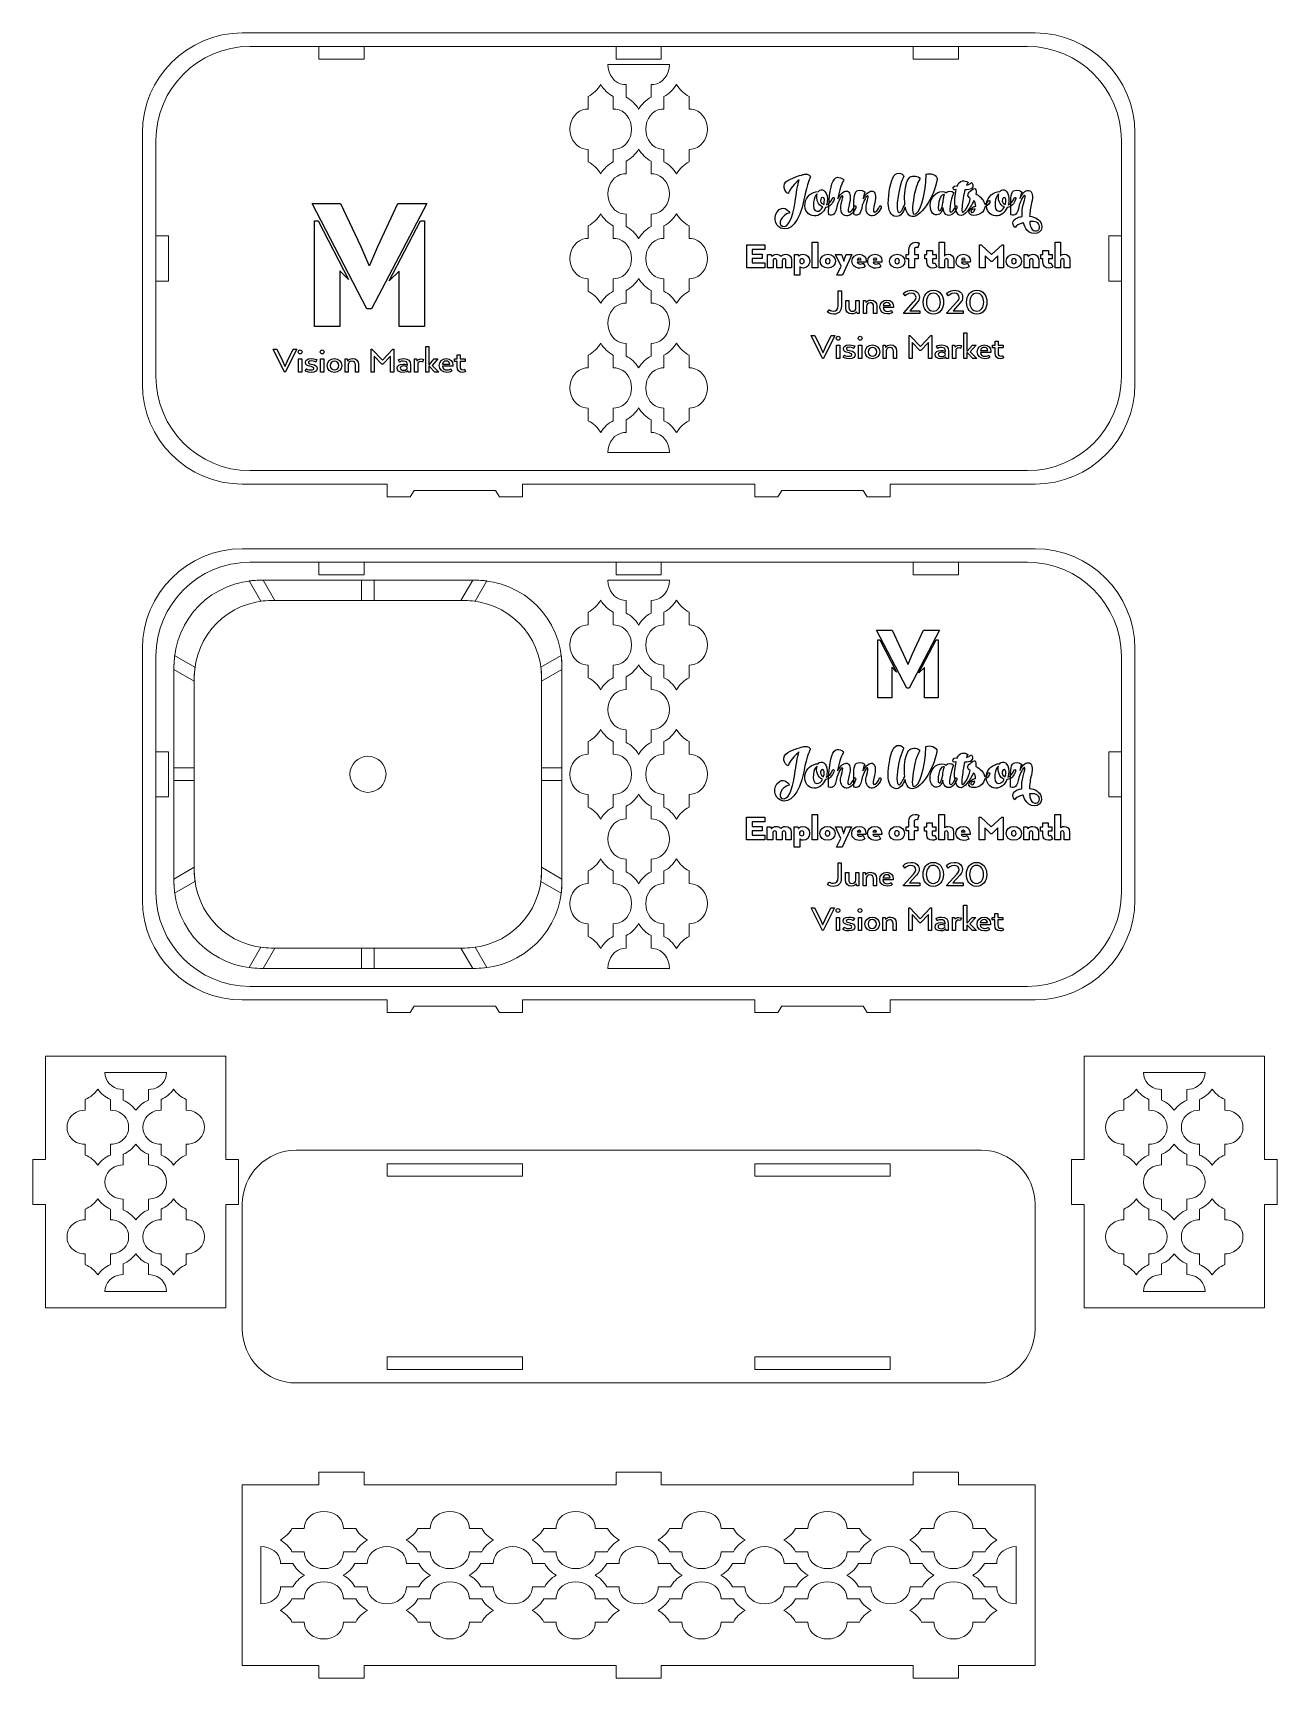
# Model space of a CAD drawing. Header units: millimetres. Extents: x 67 to 343, y 15 to 379.
import ezdxf

# ---------------------------------------------------------------- set-up
doc = ezdxf.new("R2010")
doc.units = ezdxf.units.MM
doc.header["$MEASUREMENT"] = 0
doc.layers.add('Layer 1', color=7, linetype='Continuous')

msp = doc.modelspace()

# ---------------------------------------------------------------- linework, layer by layer
at = {"layer": 'Layer 1', "color": 250, "lineweight": 20}
for points, knots in [([(113.7017, 379.1451), (113.7017, 379.1451), (289.441, 379.1451), (289.441, 379.1451), (289.441, 379.1451), (301.6128, 379.1451), (311.5714, 369.1865), (311.5714, 357.0147), (311.5714, 357.0147), (311.5714, 357.0147), (311.5714, 301.2755), (311.5714, 301.2755), (311.5714, 301.2755), (311.5714, 289.1037), (301.6128, 279.1451), (289.441, 279.1451), (289.441, 279.1451), (289.441, 279.1451), (257.3172, 279.1451), (257.3172, 279.1451), (257.3172, 279.1451), (257.3172, 279.1451), (257.3172, 276.3451), (257.3172, 276.3451), (257.3172, 276.3451), (257.3172, 276.3451), (252.2388, 276.3451), (252.2388, 276.3451), (252.2388, 276.3451), (252.2388, 276.3451), (251.3459, 277.7451), (251.3459, 277.7451), (251.3459, 277.7451), (251.3459, 277.7451), (233.2885, 277.7451), (233.2885, 277.7451), (233.2885, 277.7451), (233.2885, 277.7451), (232.3956, 276.3451), (232.3956, 276.3451), (232.3956, 276.3451), (232.3956, 276.3451), (227.3172, 276.3451), (227.3172, 276.3451), (227.3172, 276.3451), (227.3172, 276.3451), (227.3172, 279.1451), (227.3172, 279.1451), (227.3172, 279.1451), (227.3172, 279.1451), (175.8255, 279.1451), (175.8255, 279.1451), (175.8255, 279.1451), (175.8255, 279.1451), (175.8255, 276.3451), (175.8255, 276.3451), (175.8255, 276.3451), (175.8255, 276.3451), (170.7471, 276.3451), (170.7471, 276.3451), (170.7471, 276.3451), (170.7471, 276.3451), (169.8542, 277.7451), (169.8542, 277.7451), (169.8542, 277.7451), (169.8542, 277.7451), (151.7968, 277.7451), (151.7968, 277.7451), (151.7968, 277.7451), (151.7968, 277.7451), (150.9039, 276.3451), (150.9039, 276.3451), (150.9039, 276.3451), (150.9039, 276.3451), (145.8255, 276.3451), (145.8255, 276.3451), (145.8255, 276.3451), (145.8255, 276.3451), (145.8255, 279.1451), (145.8255, 279.1451), (145.8255, 279.1451), (145.8255, 279.1451), (113.7017, 279.1451), (113.7017, 279.1451), (113.7017, 279.1451), (101.5299, 279.1451), (91.5714, 289.1037), (91.5714, 301.2755), (91.5714, 301.2755), (91.5714, 301.2755), (91.5714, 357.0147), (91.5714, 357.0147), (91.5714, 357.0147), (91.5714, 369.1865), (101.5299, 379.1451), (113.7017, 379.1451)], [0, 0, 0, 0, 0.04, 0.04, 0.04, 0.04, 0.08, 0.08, 0.08, 0.08, 0.12, 0.12, 0.12, 0.12, 0.16, 0.16, 0.16, 0.16, 0.2, 0.2, 0.2, 0.2, 0.24, 0.24, 0.24, 0.24, 0.28, 0.28, 0.28, 0.28, 0.32, 0.32, 0.32, 0.32, 0.36, 0.36, 0.36, 0.36, 0.4, 0.4, 0.4, 0.4, 0.44, 0.44, 0.44, 0.44, 0.48, 0.48, 0.48, 0.48, 0.52, 0.52, 0.52, 0.52, 0.56, 0.56, 0.56, 0.56, 0.6, 0.6, 0.6, 0.6, 0.64, 0.64, 0.64, 0.64, 0.68, 0.68, 0.68, 0.68, 0.72, 0.72, 0.72, 0.72, 0.76, 0.76, 0.76, 0.76, 0.8, 0.8, 0.8, 0.8, 0.84, 0.84, 0.84, 0.84, 0.88, 0.88, 0.88, 0.88, 0.92, 0.92, 0.92, 0.92, 1, 1, 1, 1]), ([(140.7033, 376.1451), (140.7033, 376.1451), (140.7033, 373.3451), (140.7033, 373.3451), (140.7033, 373.3451), (140.7033, 373.3451), (130.7033, 373.3451), (130.7033, 373.3451), (130.7033, 373.3451), (130.7033, 373.3451), (130.7033, 376.1451), (130.7033, 376.1451), (130.7033, 376.1451), (130.7033, 376.1451), (140.7033, 376.1451), (140.7033, 376.1451)], [0, 0, 0, 0, 0.2, 0.2, 0.2, 0.2, 0.4, 0.4, 0.4, 0.4, 0.6, 0.6, 0.6, 0.6, 1, 1, 1, 1]), ([(206.5715, 376.1451), (206.5715, 376.1451), (206.5715, 373.3451), (206.5715, 373.3451), (206.5715, 373.3451), (206.5715, 373.3451), (196.5715, 373.3451), (196.5715, 373.3451), (196.5715, 373.3451), (196.5715, 373.3451), (196.5715, 376.1451), (196.5715, 376.1451), (196.5715, 376.1451), (196.5715, 376.1451), (206.5715, 376.1451), (206.5715, 376.1451)], [0, 0, 0, 0, 0.2, 0.2, 0.2, 0.2, 0.4, 0.4, 0.4, 0.4, 0.6, 0.6, 0.6, 0.6, 1, 1, 1, 1]), ([(272.4396, 376.1451), (272.4396, 376.1451), (272.4396, 373.3451), (272.4396, 373.3451), (272.4396, 373.3451), (272.4396, 373.3451), (262.4396, 373.3451), (262.4396, 373.3451), (262.4396, 373.3451), (262.4396, 373.3451), (262.4396, 376.1451), (262.4396, 376.1451), (262.4396, 376.1451), (262.4396, 376.1451), (272.4396, 376.1451), (272.4396, 376.1451)], [0, 0, 0, 0, 0.2, 0.2, 0.2, 0.2, 0.4, 0.4, 0.4, 0.4, 0.6, 0.6, 0.6, 0.6, 1, 1, 1, 1]), ([(194.7396, 372.1451), (194.7396, 372.1451), (194.7396, 372.145), (194.7396, 372.145), (194.7396, 372.145), (194.7396, 369.8575), (196.2534, 367.9432), (198.2243, 367.7348), (198.2243, 367.7348), (198.2243, 367.7348), (198.7794, 367.6761), (198.7794, 367.6761), (198.7794, 367.6761), (198.7794, 367.6761), (198.7794, 364.8755), (198.7794, 364.8755), (198.7794, 364.8755), (199.9388, 364.3261), (200.8519, 363.3914), (201.5714, 362.2305), (201.5714, 362.2305), (202.2909, 363.3914), (203.2039, 364.3261), (204.3634, 364.8755), (204.3634, 364.8755), (204.3634, 364.8755), (204.3637, 367.6767), (204.3637, 367.6767), (204.3637, 367.6767), (204.3637, 367.6767), (204.9189, 367.7352), (204.9189, 367.7352), (204.9189, 367.7352), (206.8896, 367.9432), (208.4032, 369.8578), (208.4032, 372.1451), (208.4032, 372.1451), (208.4032, 372.1451), (194.7396, 372.1451), (194.7396, 372.1451)], [0, 0, 0, 0, 0.09090909, 0.09090909, 0.09090909, 0.09090909, 0.18181818, 0.18181818, 0.18181818, 0.18181818, 0.27272727, 0.27272727, 0.27272727, 0.27272727, 0.36363636, 0.36363636, 0.36363636, 0.36363636, 0.45454545, 0.45454545, 0.45454545, 0.45454545, 0.54545455, 0.54545455, 0.54545455, 0.54545455, 0.63636364, 0.63636364, 0.63636364, 0.63636364, 0.72727273, 0.72727273, 0.72727273, 0.72727273, 0.81818182, 0.81818182, 0.81818182, 0.81818182, 1, 1, 1, 1]), ([(193.1678, 367.7263), (192.4483, 366.5653), (191.5352, 365.6305), (190.3758, 365.0813), (190.3758, 365.0813), (190.3758, 365.0813), (190.3754, 362.2801), (190.3754, 362.2801), (190.3754, 362.2801), (190.3754, 362.2801), (189.8203, 362.2215), (189.8203, 362.2215), (189.8203, 362.2215), (187.8496, 362.0135), (186.336, 360.0989), (186.336, 357.8116), (186.336, 357.8116), (186.336, 355.5241), (187.8499, 353.6098), (189.8207, 353.4015), (189.8207, 353.4015), (189.8207, 353.4015), (190.3759, 353.3428), (190.3759, 353.3428), (190.3759, 353.3428), (190.3759, 353.3428), (190.3759, 350.5421), (190.3759, 350.5421), (190.3759, 350.5421), (191.5353, 349.9929), (192.4483, 349.0581), (193.1678, 347.8972), (193.1678, 347.8972), (193.8874, 349.0581), (194.8003, 349.9929), (195.9598, 350.5422), (195.9598, 350.5422), (195.9598, 350.5422), (195.9602, 353.3433), (195.9602, 353.3433), (195.9602, 353.3433), (195.9602, 353.3433), (196.5154, 353.4019), (196.5154, 353.4019), (196.5154, 353.4019), (198.4861, 353.6099), (199.9997, 355.5246), (199.9997, 357.8117), (199.9997, 357.8117), (199.9997, 360.0993), (198.4856, 362.0136), (196.5149, 362.222), (196.5149, 362.222), (196.5149, 362.222), (195.9598, 362.2806), (195.9598, 362.2806), (195.9598, 362.2806), (195.9598, 362.2806), (195.9598, 365.0813), (195.9598, 365.0813), (195.9598, 365.0813), (194.8003, 365.6306), (193.8874, 366.5654), (193.1678, 367.7263)], [0, 0, 0, 0, 0.05882353, 0.05882353, 0.05882353, 0.05882353, 0.11764706, 0.11764706, 0.11764706, 0.11764706, 0.17647059, 0.17647059, 0.17647059, 0.17647059, 0.23529412, 0.23529412, 0.23529412, 0.23529412, 0.29411765, 0.29411765, 0.29411765, 0.29411765, 0.35294118, 0.35294118, 0.35294118, 0.35294118, 0.41176471, 0.41176471, 0.41176471, 0.41176471, 0.47058824, 0.47058824, 0.47058824, 0.47058824, 0.52941176, 0.52941176, 0.52941176, 0.52941176, 0.58823529, 0.58823529, 0.58823529, 0.58823529, 0.64705882, 0.64705882, 0.64705882, 0.64705882, 0.70588235, 0.70588235, 0.70588235, 0.70588235, 0.76470588, 0.76470588, 0.76470588, 0.76470588, 0.82352941, 0.82352941, 0.82352941, 0.82352941, 0.88235294, 0.88235294, 0.88235294, 0.88235294, 1, 1, 1, 1]), ([(209.975, 367.7263), (209.2554, 366.5653), (208.3424, 365.6305), (207.183, 365.0813), (207.183, 365.0813), (207.183, 365.0813), (207.1826, 362.2801), (207.1826, 362.2801), (207.1826, 362.2801), (207.1826, 362.2801), (206.6274, 362.2215), (206.6274, 362.2215), (206.6274, 362.2215), (204.6568, 362.0135), (203.1431, 360.0989), (203.1431, 357.8116), (203.1431, 357.8116), (203.1431, 355.5241), (204.6571, 353.6098), (206.6278, 353.4015), (206.6278, 353.4015), (206.6278, 353.4015), (207.183, 353.3428), (207.183, 353.3428), (207.183, 353.3428), (207.183, 353.3428), (207.183, 350.5421), (207.183, 350.5421), (207.183, 350.5421), (208.3425, 349.9929), (209.2554, 349.0581), (209.975, 347.8972), (209.975, 347.8972), (210.6945, 349.0581), (211.6075, 349.9929), (212.767, 350.5422), (212.767, 350.5422), (212.767, 350.5422), (212.7674, 353.3433), (212.7674, 353.3433), (212.7674, 353.3433), (212.7674, 353.3433), (213.3225, 353.4019), (213.3225, 353.4019), (213.3225, 353.4019), (215.2933, 353.6099), (216.8068, 355.5246), (216.8068, 357.8117), (216.8068, 357.8117), (216.8068, 360.0993), (215.2928, 362.0136), (213.322, 362.222), (213.322, 362.222), (213.322, 362.222), (212.7669, 362.2806), (212.7669, 362.2806), (212.7669, 362.2806), (212.7669, 362.2806), (212.7669, 365.0813), (212.7669, 365.0813), (212.7669, 365.0813), (211.6075, 365.6306), (210.6945, 366.5654), (209.975, 367.7263)], [0, 0, 0, 0, 0.05882353, 0.05882353, 0.05882353, 0.05882353, 0.11764706, 0.11764706, 0.11764706, 0.11764706, 0.17647059, 0.17647059, 0.17647059, 0.17647059, 0.23529412, 0.23529412, 0.23529412, 0.23529412, 0.29411765, 0.29411765, 0.29411765, 0.29411765, 0.35294118, 0.35294118, 0.35294118, 0.35294118, 0.41176471, 0.41176471, 0.41176471, 0.41176471, 0.47058824, 0.47058824, 0.47058824, 0.47058824, 0.52941176, 0.52941176, 0.52941176, 0.52941176, 0.58823529, 0.58823529, 0.58823529, 0.58823529, 0.64705882, 0.64705882, 0.64705882, 0.64705882, 0.70588235, 0.70588235, 0.70588235, 0.70588235, 0.76470588, 0.76470588, 0.76470588, 0.76470588, 0.82352941, 0.82352941, 0.82352941, 0.82352941, 0.88235294, 0.88235294, 0.88235294, 0.88235294, 1, 1, 1, 1]), ([(201.5714, 353.3929), (200.8519, 352.232), (199.9387, 351.2972), (198.7793, 350.748), (198.7793, 350.748), (198.7793, 350.748), (198.779, 347.9468), (198.779, 347.9468), (198.779, 347.9468), (198.779, 347.9468), (198.2239, 347.8883), (198.2239, 347.8883), (198.2239, 347.8883), (196.2531, 347.6801), (194.7396, 345.7656), (194.7396, 343.4784), (194.7396, 343.4784), (194.7396, 341.1908), (196.2534, 339.2765), (198.2243, 339.0681), (198.2243, 339.0681), (198.2243, 339.0681), (198.7794, 339.0095), (198.7794, 339.0095), (198.7794, 339.0095), (198.7794, 339.0095), (198.7794, 336.2089), (198.7794, 336.2089), (198.7794, 336.2089), (199.9388, 335.6595), (200.8519, 334.7248), (201.5714, 333.5639), (201.5714, 333.5639), (202.2909, 334.7248), (203.2039, 335.6595), (204.3634, 336.2089), (204.3634, 336.2089), (204.3634, 336.2089), (204.3637, 339.01), (204.3637, 339.01), (204.3637, 339.01), (204.3637, 339.01), (204.9189, 339.0686), (204.9189, 339.0686), (204.9189, 339.0686), (206.8896, 339.2765), (208.4032, 341.1913), (208.4032, 343.4785), (208.4032, 343.4785), (208.4032, 345.7659), (206.8892, 347.6803), (204.9184, 347.8886), (204.9184, 347.8886), (204.9184, 347.8886), (204.3633, 347.9474), (204.3633, 347.9474), (204.3633, 347.9474), (204.3633, 347.9474), (204.3633, 350.7481), (204.3633, 350.7481), (204.3633, 350.7481), (203.2039, 351.2973), (202.2909, 352.232), (201.5714, 353.3929)], [0, 0, 0, 0, 0.05882353, 0.05882353, 0.05882353, 0.05882353, 0.11764706, 0.11764706, 0.11764706, 0.11764706, 0.17647059, 0.17647059, 0.17647059, 0.17647059, 0.23529412, 0.23529412, 0.23529412, 0.23529412, 0.29411765, 0.29411765, 0.29411765, 0.29411765, 0.35294118, 0.35294118, 0.35294118, 0.35294118, 0.41176471, 0.41176471, 0.41176471, 0.41176471, 0.47058824, 0.47058824, 0.47058824, 0.47058824, 0.52941176, 0.52941176, 0.52941176, 0.52941176, 0.58823529, 0.58823529, 0.58823529, 0.58823529, 0.64705882, 0.64705882, 0.64705882, 0.64705882, 0.70588235, 0.70588235, 0.70588235, 0.70588235, 0.76470588, 0.76470588, 0.76470588, 0.76470588, 0.82352941, 0.82352941, 0.82352941, 0.82352941, 0.88235294, 0.88235294, 0.88235294, 0.88235294, 1, 1, 1, 1]), ([(193.1678, 339.0597), (192.4483, 337.8987), (191.5352, 336.9639), (190.3758, 336.4146), (190.3758, 336.4146), (190.3758, 336.4146), (190.3754, 333.6134), (190.3754, 333.6134), (190.3754, 333.6134), (190.3754, 333.6134), (189.8203, 333.5549), (189.8203, 333.5549), (189.8203, 333.5549), (187.8496, 333.3469), (186.336, 331.4323), (186.336, 329.145), (186.336, 329.145), (186.336, 326.8575), (187.8499, 324.9432), (189.8207, 324.7349), (189.8207, 324.7349), (189.8207, 324.7349), (190.3759, 324.6762), (190.3759, 324.6762), (190.3759, 324.6762), (190.3759, 324.6762), (190.3759, 321.8755), (190.3759, 321.8755), (190.3759, 321.8755), (191.5353, 321.3262), (192.4483, 320.3914), (193.1678, 319.2305), (193.1678, 319.2305), (193.8874, 320.3914), (194.8003, 321.3262), (195.9598, 321.8756), (195.9598, 321.8756), (195.9598, 321.8756), (195.9602, 324.6767), (195.9602, 324.6767), (195.9602, 324.6767), (195.9602, 324.6767), (196.5154, 324.7353), (196.5154, 324.7353), (196.5154, 324.7353), (198.4861, 324.9433), (199.9997, 326.8579), (199.9997, 329.1451), (199.9997, 329.1451), (199.9997, 331.4326), (198.4856, 333.3469), (196.5149, 333.5553), (196.5149, 333.5553), (196.5149, 333.5553), (195.9598, 333.614), (195.9598, 333.614), (195.9598, 333.614), (195.9598, 333.614), (195.9598, 336.4147), (195.9598, 336.4147), (195.9598, 336.4147), (194.8003, 336.964), (193.8874, 337.8988), (193.1678, 339.0597)], [0, 0, 0, 0, 0.05882353, 0.05882353, 0.05882353, 0.05882353, 0.11764706, 0.11764706, 0.11764706, 0.11764706, 0.17647059, 0.17647059, 0.17647059, 0.17647059, 0.23529412, 0.23529412, 0.23529412, 0.23529412, 0.29411765, 0.29411765, 0.29411765, 0.29411765, 0.35294118, 0.35294118, 0.35294118, 0.35294118, 0.41176471, 0.41176471, 0.41176471, 0.41176471, 0.47058824, 0.47058824, 0.47058824, 0.47058824, 0.52941176, 0.52941176, 0.52941176, 0.52941176, 0.58823529, 0.58823529, 0.58823529, 0.58823529, 0.64705882, 0.64705882, 0.64705882, 0.64705882, 0.70588235, 0.70588235, 0.70588235, 0.70588235, 0.76470588, 0.76470588, 0.76470588, 0.76470588, 0.82352941, 0.82352941, 0.82352941, 0.82352941, 0.88235294, 0.88235294, 0.88235294, 0.88235294, 1, 1, 1, 1]), ([(209.975, 339.0597), (209.2554, 337.8987), (208.3424, 336.9639), (207.183, 336.4146), (207.183, 336.4146), (207.183, 336.4146), (207.1826, 333.6134), (207.1826, 333.6134), (207.1826, 333.6134), (207.1826, 333.6134), (206.6274, 333.5549), (206.6274, 333.5549), (206.6274, 333.5549), (204.6568, 333.3469), (203.1431, 331.4323), (203.1431, 329.145), (203.1431, 329.145), (203.1431, 326.8575), (204.6571, 324.9432), (206.6278, 324.7349), (206.6278, 324.7349), (206.6278, 324.7349), (207.183, 324.6762), (207.183, 324.6762), (207.183, 324.6762), (207.183, 324.6762), (207.183, 321.8755), (207.183, 321.8755), (207.183, 321.8755), (208.3425, 321.3262), (209.2554, 320.3914), (209.975, 319.2305), (209.975, 319.2305), (210.6945, 320.3914), (211.6075, 321.3262), (212.767, 321.8756), (212.767, 321.8756), (212.767, 321.8756), (212.7674, 324.6767), (212.7674, 324.6767), (212.7674, 324.6767), (212.7674, 324.6767), (213.3225, 324.7353), (213.3225, 324.7353), (213.3225, 324.7353), (215.2933, 324.9433), (216.8068, 326.8579), (216.8068, 329.1451), (216.8068, 329.1451), (216.8068, 331.4326), (215.2928, 333.3469), (213.322, 333.5553), (213.322, 333.5553), (213.322, 333.5553), (212.7669, 333.614), (212.7669, 333.614), (212.7669, 333.614), (212.7669, 333.614), (212.7669, 336.4147), (212.7669, 336.4147), (212.7669, 336.4147), (211.6075, 336.964), (210.6945, 337.8988), (209.975, 339.0597)], [0, 0, 0, 0, 0.05882353, 0.05882353, 0.05882353, 0.05882353, 0.11764706, 0.11764706, 0.11764706, 0.11764706, 0.17647059, 0.17647059, 0.17647059, 0.17647059, 0.23529412, 0.23529412, 0.23529412, 0.23529412, 0.29411765, 0.29411765, 0.29411765, 0.29411765, 0.35294118, 0.35294118, 0.35294118, 0.35294118, 0.41176471, 0.41176471, 0.41176471, 0.41176471, 0.47058824, 0.47058824, 0.47058824, 0.47058824, 0.52941176, 0.52941176, 0.52941176, 0.52941176, 0.58823529, 0.58823529, 0.58823529, 0.58823529, 0.64705882, 0.64705882, 0.64705882, 0.64705882, 0.70588235, 0.70588235, 0.70588235, 0.70588235, 0.76470588, 0.76470588, 0.76470588, 0.76470588, 0.82352941, 0.82352941, 0.82352941, 0.82352941, 0.88235294, 0.88235294, 0.88235294, 0.88235294, 1, 1, 1, 1]), ([(94.5714, 334.1451), (94.5714, 334.1451), (97.3714, 334.1451), (97.3714, 334.1451), (97.3714, 334.1451), (97.3714, 334.1451), (97.3714, 324.1451), (97.3714, 324.1451), (97.3714, 324.1451), (97.3714, 324.1451), (94.5714, 324.1451), (94.5714, 324.1451), (94.5714, 324.1451), (94.5714, 324.1451), (94.5714, 334.1451), (94.5714, 334.1451)], [0, 0, 0, 0, 0.2, 0.2, 0.2, 0.2, 0.4, 0.4, 0.4, 0.4, 0.6, 0.6, 0.6, 0.6, 1, 1, 1, 1]), ([(305.7713, 334.1451), (305.7713, 334.1451), (308.5713, 334.1451), (308.5713, 334.1451), (308.5713, 334.1451), (308.5713, 334.1451), (308.5713, 324.1451), (308.5713, 324.1451), (308.5713, 324.1451), (308.5713, 324.1451), (305.7713, 324.1451), (305.7713, 324.1451), (305.7713, 324.1451), (305.7713, 324.1451), (305.7713, 334.1451), (305.7713, 334.1451)], [0, 0, 0, 0, 0.2, 0.2, 0.2, 0.2, 0.4, 0.4, 0.4, 0.4, 0.6, 0.6, 0.6, 0.6, 1, 1, 1, 1]), ([(201.5714, 324.7263), (200.8519, 323.5654), (199.9387, 322.6306), (198.7793, 322.0813), (198.7793, 322.0813), (198.7793, 322.0813), (198.779, 319.2802), (198.779, 319.2802), (198.779, 319.2802), (198.779, 319.2802), (198.2239, 319.2216), (198.2239, 319.2216), (198.2239, 319.2216), (196.2531, 319.0135), (194.7396, 317.099), (194.7396, 314.8117), (194.7396, 314.8117), (194.7396, 312.5242), (196.2534, 310.6099), (198.2243, 310.4015), (198.2243, 310.4015), (198.2243, 310.4015), (198.7794, 310.3428), (198.7794, 310.3428), (198.7794, 310.3428), (198.7794, 310.3428), (198.7794, 307.5422), (198.7794, 307.5422), (198.7794, 307.5422), (199.9388, 306.993), (200.8519, 306.0582), (201.5714, 304.8973), (201.5714, 304.8973), (202.2909, 306.0582), (203.2039, 306.993), (204.3634, 307.5422), (204.3634, 307.5422), (204.3634, 307.5422), (204.3637, 310.3434), (204.3637, 310.3434), (204.3637, 310.3434), (204.3637, 310.3434), (204.9189, 310.402), (204.9189, 310.402), (204.9189, 310.402), (206.8896, 310.61), (208.4032, 312.5246), (208.4032, 314.8118), (208.4032, 314.8118), (208.4032, 317.0994), (206.8892, 319.0137), (204.9184, 319.222), (204.9184, 319.222), (204.9184, 319.222), (204.3633, 319.2807), (204.3633, 319.2807), (204.3633, 319.2807), (204.3633, 319.2807), (204.3633, 322.0814), (204.3633, 322.0814), (204.3633, 322.0814), (203.2039, 322.6307), (202.2909, 323.5655), (201.5714, 324.7263)], [0, 0, 0, 0, 0.05882353, 0.05882353, 0.05882353, 0.05882353, 0.11764706, 0.11764706, 0.11764706, 0.11764706, 0.17647059, 0.17647059, 0.17647059, 0.17647059, 0.23529412, 0.23529412, 0.23529412, 0.23529412, 0.29411765, 0.29411765, 0.29411765, 0.29411765, 0.35294118, 0.35294118, 0.35294118, 0.35294118, 0.41176471, 0.41176471, 0.41176471, 0.41176471, 0.47058824, 0.47058824, 0.47058824, 0.47058824, 0.52941176, 0.52941176, 0.52941176, 0.52941176, 0.58823529, 0.58823529, 0.58823529, 0.58823529, 0.64705882, 0.64705882, 0.64705882, 0.64705882, 0.70588235, 0.70588235, 0.70588235, 0.70588235, 0.76470588, 0.76470588, 0.76470588, 0.76470588, 0.82352941, 0.82352941, 0.82352941, 0.82352941, 0.88235294, 0.88235294, 0.88235294, 0.88235294, 1, 1, 1, 1]), ([(193.1678, 310.393), (192.4483, 309.232), (191.5352, 308.2973), (190.3758, 307.748), (190.3758, 307.748), (190.3758, 307.748), (190.3754, 304.9468), (190.3754, 304.9468), (190.3754, 304.9468), (190.3754, 304.9468), (189.8203, 304.8883), (189.8203, 304.8883), (189.8203, 304.8883), (187.8496, 304.6802), (186.336, 302.7656), (186.336, 300.4784), (186.336, 300.4784), (186.336, 298.1908), (187.8499, 296.2765), (189.8207, 296.0682), (189.8207, 296.0682), (189.8207, 296.0682), (190.3759, 296.0096), (190.3759, 296.0096), (190.3759, 296.0096), (190.3759, 296.0096), (190.3759, 293.2089), (190.3759, 293.2089), (190.3759, 293.2089), (191.5353, 292.6596), (192.4483, 291.7248), (193.1678, 290.5639), (193.1678, 290.5639), (193.8874, 291.7248), (194.8003, 292.6596), (195.9598, 293.2089), (195.9598, 293.2089), (195.9598, 293.2089), (195.9602, 296.01), (195.9602, 296.01), (195.9602, 296.01), (195.9602, 296.01), (196.5154, 296.0687), (196.5154, 296.0687), (196.5154, 296.0687), (198.4861, 296.2766), (199.9997, 298.1913), (199.9997, 300.4785), (199.9997, 300.4785), (199.9997, 302.766), (198.4856, 304.6803), (196.5149, 304.8887), (196.5149, 304.8887), (196.5149, 304.8887), (195.9598, 304.9474), (195.9598, 304.9474), (195.9598, 304.9474), (195.9598, 304.9474), (195.9598, 307.7481), (195.9598, 307.7481), (195.9598, 307.7481), (194.8003, 308.2973), (193.8874, 309.2321), (193.1678, 310.393)], [0, 0, 0, 0, 0.05882353, 0.05882353, 0.05882353, 0.05882353, 0.11764706, 0.11764706, 0.11764706, 0.11764706, 0.17647059, 0.17647059, 0.17647059, 0.17647059, 0.23529412, 0.23529412, 0.23529412, 0.23529412, 0.29411765, 0.29411765, 0.29411765, 0.29411765, 0.35294118, 0.35294118, 0.35294118, 0.35294118, 0.41176471, 0.41176471, 0.41176471, 0.41176471, 0.47058824, 0.47058824, 0.47058824, 0.47058824, 0.52941176, 0.52941176, 0.52941176, 0.52941176, 0.58823529, 0.58823529, 0.58823529, 0.58823529, 0.64705882, 0.64705882, 0.64705882, 0.64705882, 0.70588235, 0.70588235, 0.70588235, 0.70588235, 0.76470588, 0.76470588, 0.76470588, 0.76470588, 0.82352941, 0.82352941, 0.82352941, 0.82352941, 0.88235294, 0.88235294, 0.88235294, 0.88235294, 1, 1, 1, 1]), ([(209.975, 310.393), (209.2554, 309.232), (208.3424, 308.2973), (207.183, 307.748), (207.183, 307.748), (207.183, 307.748), (207.1826, 304.9468), (207.1826, 304.9468), (207.1826, 304.9468), (207.1826, 304.9468), (206.6274, 304.8883), (206.6274, 304.8883), (206.6274, 304.8883), (204.6568, 304.6802), (203.1431, 302.7656), (203.1431, 300.4784), (203.1431, 300.4784), (203.1431, 298.1908), (204.6571, 296.2765), (206.6278, 296.0682), (206.6278, 296.0682), (206.6278, 296.0682), (207.183, 296.0096), (207.183, 296.0096), (207.183, 296.0096), (207.183, 296.0096), (207.183, 293.2089), (207.183, 293.2089), (207.183, 293.2089), (208.3425, 292.6596), (209.2554, 291.7248), (209.975, 290.5639), (209.975, 290.5639), (210.6945, 291.7248), (211.6075, 292.6596), (212.767, 293.2089), (212.767, 293.2089), (212.767, 293.2089), (212.7674, 296.01), (212.7674, 296.01), (212.7674, 296.01), (212.7674, 296.01), (213.3225, 296.0687), (213.3225, 296.0687), (213.3225, 296.0687), (215.2933, 296.2766), (216.8068, 298.1913), (216.8068, 300.4785), (216.8068, 300.4785), (216.8068, 302.766), (215.2928, 304.6803), (213.322, 304.8887), (213.322, 304.8887), (213.322, 304.8887), (212.7669, 304.9474), (212.7669, 304.9474), (212.7669, 304.9474), (212.7669, 304.9474), (212.7669, 307.7481), (212.7669, 307.7481), (212.7669, 307.7481), (211.6075, 308.2973), (210.6945, 309.2321), (209.975, 310.393)], [0, 0, 0, 0, 0.05882353, 0.05882353, 0.05882353, 0.05882353, 0.11764706, 0.11764706, 0.11764706, 0.11764706, 0.17647059, 0.17647059, 0.17647059, 0.17647059, 0.23529412, 0.23529412, 0.23529412, 0.23529412, 0.29411765, 0.29411765, 0.29411765, 0.29411765, 0.35294118, 0.35294118, 0.35294118, 0.35294118, 0.41176471, 0.41176471, 0.41176471, 0.41176471, 0.47058824, 0.47058824, 0.47058824, 0.47058824, 0.52941176, 0.52941176, 0.52941176, 0.52941176, 0.58823529, 0.58823529, 0.58823529, 0.58823529, 0.64705882, 0.64705882, 0.64705882, 0.64705882, 0.70588235, 0.70588235, 0.70588235, 0.70588235, 0.76470588, 0.76470588, 0.76470588, 0.76470588, 0.82352941, 0.82352941, 0.82352941, 0.82352941, 0.88235294, 0.88235294, 0.88235294, 0.88235294, 1, 1, 1, 1]), ([(201.5714, 296.0598), (200.8519, 294.8988), (199.9387, 293.964), (198.7793, 293.4147), (198.7793, 293.4147), (198.7793, 293.4147), (198.779, 290.6135), (198.779, 290.6135), (198.779, 290.6135), (198.779, 290.6135), (198.2239, 290.555), (198.2239, 290.555), (198.2239, 290.555), (196.2531, 290.3469), (194.7396, 288.4324), (194.7396, 286.1451), (194.7396, 286.1451), (194.7396, 286.1451), (208.4032, 286.1451), (208.4032, 286.1451), (208.4032, 286.1451), (208.4032, 286.1451), (208.4032, 286.1452), (208.4032, 286.1452), (208.4032, 286.1452), (208.4032, 288.4327), (206.8892, 290.347), (204.9184, 290.5553), (204.9184, 290.5553), (204.9184, 290.5553), (204.3633, 290.6141), (204.3633, 290.6141), (204.3633, 290.6141), (204.3633, 290.6141), (204.3633, 293.4148), (204.3633, 293.4148), (204.3633, 293.4148), (203.2039, 293.9641), (202.2909, 294.8989), (201.5714, 296.0598)], [0, 0, 0, 0, 0.09090909, 0.09090909, 0.09090909, 0.09090909, 0.18181818, 0.18181818, 0.18181818, 0.18181818, 0.27272727, 0.27272727, 0.27272727, 0.27272727, 0.36363636, 0.36363636, 0.36363636, 0.36363636, 0.45454545, 0.45454545, 0.45454545, 0.45454545, 0.54545455, 0.54545455, 0.54545455, 0.54545455, 0.63636364, 0.63636364, 0.63636364, 0.63636364, 0.72727273, 0.72727273, 0.72727273, 0.72727273, 0.81818182, 0.81818182, 0.81818182, 0.81818182, 1, 1, 1, 1]), ([(113.7017, 264.845), (113.7017, 264.845), (289.441, 264.845), (289.441, 264.845), (289.441, 264.845), (301.6128, 264.845), (311.5714, 254.8864), (311.5714, 242.7146), (311.5714, 242.7146), (311.5714, 242.7146), (311.5714, 186.9754), (311.5714, 186.9754), (311.5714, 186.9754), (311.5714, 174.8036), (301.6128, 164.845), (289.441, 164.845), (289.441, 164.845), (289.441, 164.845), (257.3172, 164.845), (257.3172, 164.845), (257.3172, 164.845), (257.3172, 164.845), (257.3172, 162.045), (257.3172, 162.045), (257.3172, 162.045), (257.3172, 162.045), (252.2388, 162.045), (252.2388, 162.045), (252.2388, 162.045), (252.2388, 162.045), (251.3459, 163.445), (251.3459, 163.445), (251.3459, 163.445), (251.3459, 163.445), (233.2885, 163.445), (233.2885, 163.445), (233.2885, 163.445), (233.2885, 163.445), (232.3956, 162.045), (232.3956, 162.045), (232.3956, 162.045), (232.3956, 162.045), (227.3172, 162.045), (227.3172, 162.045), (227.3172, 162.045), (227.3172, 162.045), (227.3172, 164.845), (227.3172, 164.845), (227.3172, 164.845), (227.3172, 164.845), (175.8255, 164.845), (175.8255, 164.845), (175.8255, 164.845), (175.8255, 164.845), (175.8255, 162.045), (175.8255, 162.045), (175.8255, 162.045), (175.8255, 162.045), (170.7471, 162.045), (170.7471, 162.045), (170.7471, 162.045), (170.7471, 162.045), (169.8542, 163.445), (169.8542, 163.445), (169.8542, 163.445), (169.8542, 163.445), (151.7968, 163.445), (151.7968, 163.445), (151.7968, 163.445), (151.7968, 163.445), (150.9039, 162.045), (150.9039, 162.045), (150.9039, 162.045), (150.9039, 162.045), (145.8255, 162.045), (145.8255, 162.045), (145.8255, 162.045), (145.8255, 162.045), (145.8255, 164.845), (145.8255, 164.845), (145.8255, 164.845), (145.8255, 164.845), (113.7017, 164.845), (113.7017, 164.845), (113.7017, 164.845), (101.5299, 164.845), (91.5714, 174.8036), (91.5714, 186.9754), (91.5714, 186.9754), (91.5714, 186.9754), (91.5714, 242.7146), (91.5714, 242.7146), (91.5714, 242.7146), (91.5714, 254.8864), (101.5299, 264.845), (113.7017, 264.845)], [0, 0, 0, 0, 0.04, 0.04, 0.04, 0.04, 0.08, 0.08, 0.08, 0.08, 0.12, 0.12, 0.12, 0.12, 0.16, 0.16, 0.16, 0.16, 0.2, 0.2, 0.2, 0.2, 0.24, 0.24, 0.24, 0.24, 0.28, 0.28, 0.28, 0.28, 0.32, 0.32, 0.32, 0.32, 0.36, 0.36, 0.36, 0.36, 0.4, 0.4, 0.4, 0.4, 0.44, 0.44, 0.44, 0.44, 0.48, 0.48, 0.48, 0.48, 0.52, 0.52, 0.52, 0.52, 0.56, 0.56, 0.56, 0.56, 0.6, 0.6, 0.6, 0.6, 0.64, 0.64, 0.64, 0.64, 0.68, 0.68, 0.68, 0.68, 0.72, 0.72, 0.72, 0.72, 0.76, 0.76, 0.76, 0.76, 0.8, 0.8, 0.8, 0.8, 0.84, 0.84, 0.84, 0.84, 0.88, 0.88, 0.88, 0.88, 0.92, 0.92, 0.92, 0.92, 1, 1, 1, 1]), ([(140.7033, 261.845), (140.7033, 261.845), (140.7033, 259.045), (140.7033, 259.045), (140.7033, 259.045), (140.7033, 259.045), (130.7033, 259.045), (130.7033, 259.045), (130.7033, 259.045), (130.7033, 259.045), (130.7033, 261.845), (130.7033, 261.845), (130.7033, 261.845), (130.7033, 261.845), (140.7033, 261.845), (140.7033, 261.845)], [0, 0, 0, 0, 0.2, 0.2, 0.2, 0.2, 0.4, 0.4, 0.4, 0.4, 0.6, 0.6, 0.6, 0.6, 1, 1, 1, 1]), ([(206.5715, 261.845), (206.5715, 261.845), (206.5715, 259.045), (206.5715, 259.045), (206.5715, 259.045), (206.5715, 259.045), (196.5715, 259.045), (196.5715, 259.045), (196.5715, 259.045), (196.5715, 259.045), (196.5715, 261.845), (196.5715, 261.845), (196.5715, 261.845), (196.5715, 261.845), (206.5715, 261.845), (206.5715, 261.845)], [0, 0, 0, 0, 0.2, 0.2, 0.2, 0.2, 0.4, 0.4, 0.4, 0.4, 0.6, 0.6, 0.6, 0.6, 1, 1, 1, 1]), ([(272.4396, 261.845), (272.4396, 261.845), (272.4396, 259.045), (272.4396, 259.045), (272.4396, 259.045), (272.4396, 259.045), (262.4396, 259.045), (262.4396, 259.045), (262.4396, 259.045), (262.4396, 259.045), (262.4396, 261.845), (262.4396, 261.845), (262.4396, 261.845), (262.4396, 261.845), (272.4396, 261.845), (272.4396, 261.845)], [0, 0, 0, 0, 0.2, 0.2, 0.2, 0.2, 0.4, 0.4, 0.4, 0.4, 0.6, 0.6, 0.6, 0.6, 1, 1, 1, 1]), ([(118.3618, 257.845), (118.3618, 257.845), (120.9599, 253.345), (120.9599, 253.345), (120.9599, 253.345), (120.9599, 253.345), (120.1118, 253.345), (120.1118, 253.345), (120.1118, 253.345), (119.3339, 253.345), (118.5681, 253.2911), (117.8171, 253.1888), (117.8171, 253.1888), (117.8171, 253.1888), (115.2157, 257.6946), (115.2157, 257.6946), (115.2157, 257.6946), (115.9983, 257.7937), (116.7952, 257.845), (117.6036, 257.845), (117.6036, 257.845), (117.6036, 257.845), (118.3618, 257.845), (118.3618, 257.845)], [0, 0, 0, 0, 0.14285714, 0.14285714, 0.14285714, 0.14285714, 0.28571429, 0.28571429, 0.28571429, 0.28571429, 0.42857143, 0.42857143, 0.42857143, 0.42857143, 0.57142857, 0.57142857, 0.57142857, 0.57142857, 0.71428571, 0.71428571, 0.71428571, 0.71428571, 1, 1, 1, 1]), ([(142.9714, 257.845), (142.9714, 257.845), (142.9714, 253.345), (142.9714, 253.345), (142.9714, 253.345), (142.9714, 253.345), (140.1714, 253.345), (140.1714, 253.345), (140.1714, 253.345), (140.1714, 253.345), (140.1714, 257.845), (140.1714, 257.845), (140.1714, 257.845), (140.1714, 257.845), (142.9714, 257.845), (142.9714, 257.845)], [0, 0, 0, 0, 0.2, 0.2, 0.2, 0.2, 0.4, 0.4, 0.4, 0.4, 0.6, 0.6, 0.6, 0.6, 1, 1, 1, 1]), ([(164.781, 257.845), (164.781, 257.845), (165.5392, 257.845), (165.5392, 257.845), (165.5392, 257.845), (166.3476, 257.845), (167.1445, 257.7937), (167.9271, 257.6946), (167.9271, 257.6946), (167.9271, 257.6946), (165.3257, 253.1888), (165.3257, 253.1888), (165.3257, 253.1888), (164.5747, 253.2911), (163.8089, 253.345), (163.031, 253.345), (163.031, 253.345), (163.031, 253.345), (162.1829, 253.345), (162.1829, 253.345), (162.1829, 253.345), (162.1829, 253.345), (164.781, 257.845), (164.781, 257.845)], [0, 0, 0, 0, 0.14285714, 0.14285714, 0.14285714, 0.14285714, 0.28571429, 0.28571429, 0.28571429, 0.28571429, 0.42857143, 0.42857143, 0.42857143, 0.42857143, 0.57142857, 0.57142857, 0.57142857, 0.57142857, 0.71428571, 0.71428571, 0.71428571, 0.71428571, 1, 1, 1, 1]), ([(194.7396, 257.845), (194.7396, 257.845), (194.7396, 257.8449), (194.7396, 257.8449), (194.7396, 257.8449), (194.7396, 255.5574), (196.2534, 253.6431), (198.2243, 253.4347), (198.2243, 253.4347), (198.2243, 253.4347), (198.7794, 253.376), (198.7794, 253.376), (198.7794, 253.376), (198.7794, 253.376), (198.7794, 250.5754), (198.7794, 250.5754), (198.7794, 250.5754), (199.9388, 250.026), (200.8519, 249.0913), (201.5714, 247.9304), (201.5714, 247.9304), (202.2909, 249.0913), (203.2039, 250.026), (204.3634, 250.5754), (204.3634, 250.5754), (204.3634, 250.5754), (204.3637, 253.3766), (204.3637, 253.3766), (204.3637, 253.3766), (204.3637, 253.3766), (204.9189, 253.4351), (204.9189, 253.4351), (204.9189, 253.4351), (206.8896, 253.6431), (208.4032, 255.5577), (208.4032, 257.845), (208.4032, 257.845), (208.4032, 257.845), (194.7396, 257.845), (194.7396, 257.845)], [0, 0, 0, 0, 0.09090909, 0.09090909, 0.09090909, 0.09090909, 0.18181818, 0.18181818, 0.18181818, 0.18181818, 0.27272727, 0.27272727, 0.27272727, 0.27272727, 0.36363636, 0.36363636, 0.36363636, 0.36363636, 0.45454545, 0.45454545, 0.45454545, 0.45454545, 0.54545455, 0.54545455, 0.54545455, 0.54545455, 0.63636364, 0.63636364, 0.63636364, 0.63636364, 0.72727273, 0.72727273, 0.72727273, 0.72727273, 0.81818182, 0.81818182, 0.81818182, 0.81818182, 1, 1, 1, 1]), ([(193.1678, 253.4262), (192.4483, 252.2652), (191.5352, 251.3304), (190.3758, 250.7812), (190.3758, 250.7812), (190.3758, 250.7812), (190.3754, 247.98), (190.3754, 247.98), (190.3754, 247.98), (190.3754, 247.98), (189.8203, 247.9214), (189.8203, 247.9214), (189.8203, 247.9214), (187.8496, 247.7134), (186.336, 245.7988), (186.336, 243.5115), (186.336, 243.5115), (186.336, 241.224), (187.8499, 239.3097), (189.8207, 239.1014), (189.8207, 239.1014), (189.8207, 239.1014), (190.3759, 239.0427), (190.3759, 239.0427), (190.3759, 239.0427), (190.3759, 239.0427), (190.3759, 236.242), (190.3759, 236.242), (190.3759, 236.242), (191.5353, 235.6928), (192.4483, 234.758), (193.1678, 233.5971), (193.1678, 233.5971), (193.8874, 234.758), (194.8003, 235.6928), (195.9598, 236.2421), (195.9598, 236.2421), (195.9598, 236.2421), (195.9602, 239.0432), (195.9602, 239.0432), (195.9602, 239.0432), (195.9602, 239.0432), (196.5154, 239.1018), (196.5154, 239.1018), (196.5154, 239.1018), (198.4861, 239.3098), (199.9997, 241.2245), (199.9997, 243.5116), (199.9997, 243.5116), (199.9997, 245.7992), (198.4856, 247.7135), (196.5149, 247.9219), (196.5149, 247.9219), (196.5149, 247.9219), (195.9598, 247.9805), (195.9598, 247.9805), (195.9598, 247.9805), (195.9598, 247.9805), (195.9598, 250.7812), (195.9598, 250.7812), (195.9598, 250.7812), (194.8003, 251.3305), (193.8874, 252.2653), (193.1678, 253.4262)], [0, 0, 0, 0, 0.05882353, 0.05882353, 0.05882353, 0.05882353, 0.11764706, 0.11764706, 0.11764706, 0.11764706, 0.17647059, 0.17647059, 0.17647059, 0.17647059, 0.23529412, 0.23529412, 0.23529412, 0.23529412, 0.29411765, 0.29411765, 0.29411765, 0.29411765, 0.35294118, 0.35294118, 0.35294118, 0.35294118, 0.41176471, 0.41176471, 0.41176471, 0.41176471, 0.47058824, 0.47058824, 0.47058824, 0.47058824, 0.52941176, 0.52941176, 0.52941176, 0.52941176, 0.58823529, 0.58823529, 0.58823529, 0.58823529, 0.64705882, 0.64705882, 0.64705882, 0.64705882, 0.70588235, 0.70588235, 0.70588235, 0.70588235, 0.76470588, 0.76470588, 0.76470588, 0.76470588, 0.82352941, 0.82352941, 0.82352941, 0.82352941, 0.88235294, 0.88235294, 0.88235294, 0.88235294, 1, 1, 1, 1]), ([(209.975, 253.4262), (209.2554, 252.2652), (208.3424, 251.3304), (207.183, 250.7812), (207.183, 250.7812), (207.183, 250.7812), (207.1826, 247.98), (207.1826, 247.98), (207.1826, 247.98), (207.1826, 247.98), (206.6274, 247.9214), (206.6274, 247.9214), (206.6274, 247.9214), (204.6568, 247.7134), (203.1431, 245.7988), (203.1431, 243.5115), (203.1431, 243.5115), (203.1431, 241.224), (204.6571, 239.3097), (206.6278, 239.1014), (206.6278, 239.1014), (206.6278, 239.1014), (207.183, 239.0427), (207.183, 239.0427), (207.183, 239.0427), (207.183, 239.0427), (207.183, 236.242), (207.183, 236.242), (207.183, 236.242), (208.3425, 235.6928), (209.2554, 234.758), (209.975, 233.5971), (209.975, 233.5971), (210.6945, 234.758), (211.6075, 235.6928), (212.767, 236.2421), (212.767, 236.2421), (212.767, 236.2421), (212.7674, 239.0432), (212.7674, 239.0432), (212.7674, 239.0432), (212.7674, 239.0432), (213.3225, 239.1018), (213.3225, 239.1018), (213.3225, 239.1018), (215.2933, 239.3098), (216.8068, 241.2245), (216.8068, 243.5116), (216.8068, 243.5116), (216.8068, 245.7992), (215.2928, 247.7135), (213.322, 247.9219), (213.322, 247.9219), (213.322, 247.9219), (212.7669, 247.9805), (212.7669, 247.9805), (212.7669, 247.9805), (212.7669, 247.9805), (212.7669, 250.7812), (212.7669, 250.7812), (212.7669, 250.7812), (211.6075, 251.3305), (210.6945, 252.2653), (209.975, 253.4262)], [0, 0, 0, 0, 0.05882353, 0.05882353, 0.05882353, 0.05882353, 0.11764706, 0.11764706, 0.11764706, 0.11764706, 0.17647059, 0.17647059, 0.17647059, 0.17647059, 0.23529412, 0.23529412, 0.23529412, 0.23529412, 0.29411765, 0.29411765, 0.29411765, 0.29411765, 0.35294118, 0.35294118, 0.35294118, 0.35294118, 0.41176471, 0.41176471, 0.41176471, 0.41176471, 0.47058824, 0.47058824, 0.47058824, 0.47058824, 0.52941176, 0.52941176, 0.52941176, 0.52941176, 0.58823529, 0.58823529, 0.58823529, 0.58823529, 0.64705882, 0.64705882, 0.64705882, 0.64705882, 0.70588235, 0.70588235, 0.70588235, 0.70588235, 0.76470588, 0.76470588, 0.76470588, 0.76470588, 0.82352941, 0.82352941, 0.82352941, 0.82352941, 0.88235294, 0.88235294, 0.88235294, 0.88235294, 1, 1, 1, 1]), ([(98.7218, 241.2007), (98.7218, 241.2007), (103.2276, 238.5993), (103.2276, 238.5993), (103.2276, 238.5993), (103.1253, 237.8483), (103.0714, 237.0825), (103.0714, 236.3046), (103.0714, 236.3046), (103.0714, 236.3046), (103.0714, 235.4565), (103.0714, 235.4565), (103.0714, 235.4565), (103.0714, 235.4565), (98.5714, 238.0546), (98.5714, 238.0546), (98.5714, 238.0546), (98.5714, 238.0546), (98.5714, 238.8128), (98.5714, 238.8128), (98.5714, 238.8128), (98.5714, 239.6212), (98.6227, 240.4181), (98.7218, 241.2007)], [0, 0, 0, 0, 0.14285714, 0.14285714, 0.14285714, 0.14285714, 0.28571429, 0.28571429, 0.28571429, 0.28571429, 0.42857143, 0.42857143, 0.42857143, 0.42857143, 0.57142857, 0.57142857, 0.57142857, 0.57142857, 0.71428571, 0.71428571, 0.71428571, 0.71428571, 1, 1, 1, 1]), ([(184.421, 241.2007), (184.5201, 240.4181), (184.5714, 239.6212), (184.5714, 238.8128), (184.5714, 238.8128), (184.5714, 238.8128), (184.5714, 238.0546), (184.5714, 238.0546), (184.5714, 238.0546), (184.5714, 238.0546), (180.0714, 235.4565), (180.0714, 235.4565), (180.0714, 235.4565), (180.0714, 235.4565), (180.0714, 236.3046), (180.0714, 236.3046), (180.0714, 236.3046), (180.0714, 237.0825), (180.0175, 237.8483), (179.9152, 238.5993), (179.9152, 238.5993), (179.9152, 238.5993), (184.421, 241.2007), (184.421, 241.2007)], [0, 0, 0, 0, 0.14285714, 0.14285714, 0.14285714, 0.14285714, 0.28571429, 0.28571429, 0.28571429, 0.28571429, 0.42857143, 0.42857143, 0.42857143, 0.42857143, 0.57142857, 0.57142857, 0.57142857, 0.57142857, 0.71428571, 0.71428571, 0.71428571, 0.71428571, 1, 1, 1, 1]), ([(201.5714, 239.0928), (200.8519, 237.9319), (199.9387, 236.9971), (198.7793, 236.4479), (198.7793, 236.4479), (198.7793, 236.4479), (198.779, 233.6467), (198.779, 233.6467), (198.779, 233.6467), (198.779, 233.6467), (198.2239, 233.5882), (198.2239, 233.5882), (198.2239, 233.5882), (196.2531, 233.38), (194.7396, 231.4655), (194.7396, 229.1783), (194.7396, 229.1783), (194.7396, 226.8907), (196.2534, 224.9764), (198.2243, 224.768), (198.2243, 224.768), (198.2243, 224.768), (198.7794, 224.7094), (198.7794, 224.7094), (198.7794, 224.7094), (198.7794, 224.7094), (198.7794, 221.9088), (198.7794, 221.9088), (198.7794, 221.9088), (199.9388, 221.3594), (200.8519, 220.4247), (201.5714, 219.2638), (201.5714, 219.2638), (202.2909, 220.4247), (203.2039, 221.3594), (204.3634, 221.9088), (204.3634, 221.9088), (204.3634, 221.9088), (204.3637, 224.7099), (204.3637, 224.7099), (204.3637, 224.7099), (204.3637, 224.7099), (204.9189, 224.7685), (204.9189, 224.7685), (204.9189, 224.7685), (206.8896, 224.9764), (208.4032, 226.8912), (208.4032, 229.1784), (208.4032, 229.1784), (208.4032, 231.4658), (206.8892, 233.3802), (204.9184, 233.5885), (204.9184, 233.5885), (204.9184, 233.5885), (204.3633, 233.6473), (204.3633, 233.6473), (204.3633, 233.6473), (204.3633, 233.6473), (204.3633, 236.448), (204.3633, 236.448), (204.3633, 236.448), (203.2039, 236.9972), (202.2909, 237.9319), (201.5714, 239.0928)], [0, 0, 0, 0, 0.05882353, 0.05882353, 0.05882353, 0.05882353, 0.11764706, 0.11764706, 0.11764706, 0.11764706, 0.17647059, 0.17647059, 0.17647059, 0.17647059, 0.23529412, 0.23529412, 0.23529412, 0.23529412, 0.29411765, 0.29411765, 0.29411765, 0.29411765, 0.35294118, 0.35294118, 0.35294118, 0.35294118, 0.41176471, 0.41176471, 0.41176471, 0.41176471, 0.47058824, 0.47058824, 0.47058824, 0.47058824, 0.52941176, 0.52941176, 0.52941176, 0.52941176, 0.58823529, 0.58823529, 0.58823529, 0.58823529, 0.64705882, 0.64705882, 0.64705882, 0.64705882, 0.70588235, 0.70588235, 0.70588235, 0.70588235, 0.76470588, 0.76470588, 0.76470588, 0.76470588, 0.82352941, 0.82352941, 0.82352941, 0.82352941, 0.88235294, 0.88235294, 0.88235294, 0.88235294, 1, 1, 1, 1]), ([(193.1678, 224.7596), (192.4483, 223.5986), (191.5352, 222.6638), (190.3758, 222.1145), (190.3758, 222.1145), (190.3758, 222.1145), (190.3754, 219.3133), (190.3754, 219.3133), (190.3754, 219.3133), (190.3754, 219.3133), (189.8203, 219.2548), (189.8203, 219.2548), (189.8203, 219.2548), (187.8496, 219.0468), (186.336, 217.1322), (186.336, 214.8449), (186.336, 214.8449), (186.336, 212.5574), (187.8499, 210.6431), (189.8207, 210.4348), (189.8207, 210.4348), (189.8207, 210.4348), (190.3759, 210.3761), (190.3759, 210.3761), (190.3759, 210.3761), (190.3759, 210.3761), (190.3759, 207.5754), (190.3759, 207.5754), (190.3759, 207.5754), (191.5353, 207.0261), (192.4483, 206.0913), (193.1678, 204.9304), (193.1678, 204.9304), (193.8874, 206.0913), (194.8003, 207.0261), (195.9598, 207.5755), (195.9598, 207.5755), (195.9598, 207.5755), (195.9602, 210.3766), (195.9602, 210.3766), (195.9602, 210.3766), (195.9602, 210.3766), (196.5154, 210.4352), (196.5154, 210.4352), (196.5154, 210.4352), (198.4861, 210.6432), (199.9997, 212.5578), (199.9997, 214.845), (199.9997, 214.845), (199.9997, 217.1325), (198.4856, 219.0468), (196.5149, 219.2552), (196.5149, 219.2552), (196.5149, 219.2552), (195.9598, 219.3139), (195.9598, 219.3139), (195.9598, 219.3139), (195.9598, 219.3139), (195.9598, 222.1146), (195.9598, 222.1146), (195.9598, 222.1146), (194.8003, 222.6639), (193.8874, 223.5987), (193.1678, 224.7596)], [0, 0, 0, 0, 0.05882353, 0.05882353, 0.05882353, 0.05882353, 0.11764706, 0.11764706, 0.11764706, 0.11764706, 0.17647059, 0.17647059, 0.17647059, 0.17647059, 0.23529412, 0.23529412, 0.23529412, 0.23529412, 0.29411765, 0.29411765, 0.29411765, 0.29411765, 0.35294118, 0.35294118, 0.35294118, 0.35294118, 0.41176471, 0.41176471, 0.41176471, 0.41176471, 0.47058824, 0.47058824, 0.47058824, 0.47058824, 0.52941176, 0.52941176, 0.52941176, 0.52941176, 0.58823529, 0.58823529, 0.58823529, 0.58823529, 0.64705882, 0.64705882, 0.64705882, 0.64705882, 0.70588235, 0.70588235, 0.70588235, 0.70588235, 0.76470588, 0.76470588, 0.76470588, 0.76470588, 0.82352941, 0.82352941, 0.82352941, 0.82352941, 0.88235294, 0.88235294, 0.88235294, 0.88235294, 1, 1, 1, 1]), ([(209.975, 224.7596), (209.2554, 223.5986), (208.3424, 222.6638), (207.183, 222.1145), (207.183, 222.1145), (207.183, 222.1145), (207.1826, 219.3133), (207.1826, 219.3133), (207.1826, 219.3133), (207.1826, 219.3133), (206.6274, 219.2548), (206.6274, 219.2548), (206.6274, 219.2548), (204.6568, 219.0468), (203.1431, 217.1322), (203.1431, 214.8449), (203.1431, 214.8449), (203.1431, 212.5574), (204.6571, 210.6431), (206.6278, 210.4348), (206.6278, 210.4348), (206.6278, 210.4348), (207.183, 210.3761), (207.183, 210.3761), (207.183, 210.3761), (207.183, 210.3761), (207.183, 207.5754), (207.183, 207.5754), (207.183, 207.5754), (208.3425, 207.0261), (209.2554, 206.0913), (209.975, 204.9304), (209.975, 204.9304), (210.6945, 206.0913), (211.6075, 207.0261), (212.767, 207.5755), (212.767, 207.5755), (212.767, 207.5755), (212.7674, 210.3766), (212.7674, 210.3766), (212.7674, 210.3766), (212.7674, 210.3766), (213.3225, 210.4352), (213.3225, 210.4352), (213.3225, 210.4352), (215.2933, 210.6432), (216.8068, 212.5578), (216.8068, 214.845), (216.8068, 214.845), (216.8068, 217.1325), (215.2928, 219.0468), (213.322, 219.2552), (213.322, 219.2552), (213.322, 219.2552), (212.7669, 219.3139), (212.7669, 219.3139), (212.7669, 219.3139), (212.7669, 219.3139), (212.7669, 222.1146), (212.7669, 222.1146), (212.7669, 222.1146), (211.6075, 222.6639), (210.6945, 223.5987), (209.975, 224.7596)], [0, 0, 0, 0, 0.05882353, 0.05882353, 0.05882353, 0.05882353, 0.11764706, 0.11764706, 0.11764706, 0.11764706, 0.17647059, 0.17647059, 0.17647059, 0.17647059, 0.23529412, 0.23529412, 0.23529412, 0.23529412, 0.29411765, 0.29411765, 0.29411765, 0.29411765, 0.35294118, 0.35294118, 0.35294118, 0.35294118, 0.41176471, 0.41176471, 0.41176471, 0.41176471, 0.47058824, 0.47058824, 0.47058824, 0.47058824, 0.52941176, 0.52941176, 0.52941176, 0.52941176, 0.58823529, 0.58823529, 0.58823529, 0.58823529, 0.64705882, 0.64705882, 0.64705882, 0.64705882, 0.70588235, 0.70588235, 0.70588235, 0.70588235, 0.76470588, 0.76470588, 0.76470588, 0.76470588, 0.82352941, 0.82352941, 0.82352941, 0.82352941, 0.88235294, 0.88235294, 0.88235294, 0.88235294, 1, 1, 1, 1]), ([(94.5714, 219.845), (94.5714, 219.845), (97.3714, 219.845), (97.3714, 219.845), (97.3714, 219.845), (97.3714, 219.845), (97.3714, 209.845), (97.3714, 209.845), (97.3714, 209.845), (97.3714, 209.845), (94.5714, 209.845), (94.5714, 209.845), (94.5714, 209.845), (94.5714, 209.845), (94.5714, 219.845), (94.5714, 219.845)], [0, 0, 0, 0, 0.2, 0.2, 0.2, 0.2, 0.4, 0.4, 0.4, 0.4, 0.6, 0.6, 0.6, 0.6, 1, 1, 1, 1]), ([(141.5714, 218.845), (143.7806, 218.845), (145.5714, 217.0542), (145.5714, 214.845), (145.5714, 214.845), (145.5714, 212.6358), (143.7806, 210.845), (141.5714, 210.845), (141.5714, 210.845), (139.3622, 210.845), (137.5714, 212.6358), (137.5714, 214.845), (137.5714, 214.845), (137.5714, 217.0542), (139.3622, 218.845), (141.5714, 218.845)], [0, 0, 0, 0, 0.2, 0.2, 0.2, 0.2, 0.4, 0.4, 0.4, 0.4, 0.6, 0.6, 0.6, 0.6, 1, 1, 1, 1]), ([(305.7713, 219.845), (305.7713, 219.845), (308.5713, 219.845), (308.5713, 219.845), (308.5713, 219.845), (308.5713, 219.845), (308.5713, 209.845), (308.5713, 209.845), (308.5713, 209.845), (308.5713, 209.845), (305.7713, 209.845), (305.7713, 209.845), (305.7713, 209.845), (305.7713, 209.845), (305.7713, 219.845), (305.7713, 219.845)], [0, 0, 0, 0, 0.2, 0.2, 0.2, 0.2, 0.4, 0.4, 0.4, 0.4, 0.6, 0.6, 0.6, 0.6, 1, 1, 1, 1]), ([(98.5714, 216.245), (98.5714, 216.245), (103.0714, 216.245), (103.0714, 216.245), (103.0714, 216.245), (103.0714, 216.245), (103.0714, 213.445), (103.0714, 213.445), (103.0714, 213.445), (103.0714, 213.445), (98.5714, 213.445), (98.5714, 213.445), (98.5714, 213.445), (98.5714, 213.445), (98.5714, 216.245), (98.5714, 216.245)], [0, 0, 0, 0, 0.2, 0.2, 0.2, 0.2, 0.4, 0.4, 0.4, 0.4, 0.6, 0.6, 0.6, 0.6, 1, 1, 1, 1]), ([(184.5714, 216.245), (184.5714, 216.245), (184.5714, 213.445), (184.5714, 213.445), (184.5714, 213.445), (184.5714, 213.445), (180.0714, 213.445), (180.0714, 213.445), (180.0714, 213.445), (180.0714, 213.445), (180.0714, 216.245), (180.0714, 216.245), (180.0714, 216.245), (180.0714, 216.245), (184.5714, 216.245), (184.5714, 216.245)], [0, 0, 0, 0, 0.2, 0.2, 0.2, 0.2, 0.4, 0.4, 0.4, 0.4, 0.6, 0.6, 0.6, 0.6, 1, 1, 1, 1]), ([(201.5714, 210.4262), (200.8519, 209.2653), (199.9387, 208.3305), (198.7793, 207.7812), (198.7793, 207.7812), (198.7793, 207.7812), (198.779, 204.9801), (198.779, 204.9801), (198.779, 204.9801), (198.779, 204.9801), (198.2239, 204.9215), (198.2239, 204.9215), (198.2239, 204.9215), (196.2531, 204.7134), (194.7396, 202.7989), (194.7396, 200.5116), (194.7396, 200.5116), (194.7396, 198.2241), (196.2534, 196.3098), (198.2243, 196.1014), (198.2243, 196.1014), (198.2243, 196.1014), (198.7794, 196.0427), (198.7794, 196.0427), (198.7794, 196.0427), (198.7794, 196.0427), (198.7794, 193.2421), (198.7794, 193.2421), (198.7794, 193.2421), (199.9388, 192.6929), (200.8519, 191.7581), (201.5714, 190.5972), (201.5714, 190.5972), (202.2909, 191.7581), (203.2039, 192.6929), (204.3634, 193.2421), (204.3634, 193.2421), (204.3634, 193.2421), (204.3637, 196.0433), (204.3637, 196.0433), (204.3637, 196.0433), (204.3637, 196.0433), (204.9189, 196.1019), (204.9189, 196.1019), (204.9189, 196.1019), (206.8896, 196.3099), (208.4032, 198.2245), (208.4032, 200.5117), (208.4032, 200.5117), (208.4032, 202.7993), (206.8892, 204.7136), (204.9184, 204.9219), (204.9184, 204.9219), (204.9184, 204.9219), (204.3633, 204.9806), (204.3633, 204.9806), (204.3633, 204.9806), (204.3633, 204.9806), (204.3633, 207.7813), (204.3633, 207.7813), (204.3633, 207.7813), (203.2039, 208.3306), (202.2909, 209.2654), (201.5714, 210.4262)], [0, 0, 0, 0, 0.05882353, 0.05882353, 0.05882353, 0.05882353, 0.11764706, 0.11764706, 0.11764706, 0.11764706, 0.17647059, 0.17647059, 0.17647059, 0.17647059, 0.23529412, 0.23529412, 0.23529412, 0.23529412, 0.29411765, 0.29411765, 0.29411765, 0.29411765, 0.35294118, 0.35294118, 0.35294118, 0.35294118, 0.41176471, 0.41176471, 0.41176471, 0.41176471, 0.47058824, 0.47058824, 0.47058824, 0.47058824, 0.52941176, 0.52941176, 0.52941176, 0.52941176, 0.58823529, 0.58823529, 0.58823529, 0.58823529, 0.64705882, 0.64705882, 0.64705882, 0.64705882, 0.70588235, 0.70588235, 0.70588235, 0.70588235, 0.76470588, 0.76470588, 0.76470588, 0.76470588, 0.82352941, 0.82352941, 0.82352941, 0.82352941, 0.88235294, 0.88235294, 0.88235294, 0.88235294, 1, 1, 1, 1]), ([(98.5714, 191.6354), (98.5714, 191.6354), (103.0714, 194.2335), (103.0714, 194.2335), (103.0714, 194.2335), (103.0714, 194.2335), (103.0714, 193.3854), (103.0714, 193.3854), (103.0714, 193.3854), (103.0714, 192.6075), (103.1253, 191.8417), (103.2276, 191.0907), (103.2276, 191.0907), (103.2276, 191.0907), (98.7218, 188.4893), (98.7218, 188.4893), (98.7218, 188.4893), (98.6227, 189.2719), (98.5714, 190.0688), (98.5714, 190.8772), (98.5714, 190.8772), (98.5714, 190.8772), (98.5714, 191.6354), (98.5714, 191.6354)], [0, 0, 0, 0, 0.14285714, 0.14285714, 0.14285714, 0.14285714, 0.28571429, 0.28571429, 0.28571429, 0.28571429, 0.42857143, 0.42857143, 0.42857143, 0.42857143, 0.57142857, 0.57142857, 0.57142857, 0.57142857, 0.71428571, 0.71428571, 0.71428571, 0.71428571, 1, 1, 1, 1]), ([(184.5714, 191.6354), (184.5714, 191.6354), (184.5714, 190.8772), (184.5714, 190.8772), (184.5714, 190.8772), (184.5714, 190.0688), (184.5201, 189.2719), (184.421, 188.4893), (184.421, 188.4893), (184.421, 188.4893), (179.9152, 191.0907), (179.9152, 191.0907), (179.9152, 191.0907), (180.0175, 191.8417), (180.0714, 192.6075), (180.0714, 193.3854), (180.0714, 193.3854), (180.0714, 193.3854), (180.0714, 194.2335), (180.0714, 194.2335), (180.0714, 194.2335), (180.0714, 194.2335), (184.5714, 191.6354), (184.5714, 191.6354)], [0, 0, 0, 0, 0.14285714, 0.14285714, 0.14285714, 0.14285714, 0.28571429, 0.28571429, 0.28571429, 0.28571429, 0.42857143, 0.42857143, 0.42857143, 0.42857143, 0.57142857, 0.57142857, 0.57142857, 0.57142857, 0.71428571, 0.71428571, 0.71428571, 0.71428571, 1, 1, 1, 1]), ([(193.1678, 196.0929), (192.4483, 194.9319), (191.5352, 193.9972), (190.3758, 193.4479), (190.3758, 193.4479), (190.3758, 193.4479), (190.3754, 190.6467), (190.3754, 190.6467), (190.3754, 190.6467), (190.3754, 190.6467), (189.8203, 190.5882), (189.8203, 190.5882), (189.8203, 190.5882), (187.8496, 190.3801), (186.336, 188.4655), (186.336, 186.1783), (186.336, 186.1783), (186.336, 183.8907), (187.8499, 181.9764), (189.8207, 181.7681), (189.8207, 181.7681), (189.8207, 181.7681), (190.3759, 181.7095), (190.3759, 181.7095), (190.3759, 181.7095), (190.3759, 181.7095), (190.3759, 178.9088), (190.3759, 178.9088), (190.3759, 178.9088), (191.5353, 178.3595), (192.4483, 177.4247), (193.1678, 176.2638), (193.1678, 176.2638), (193.8874, 177.4247), (194.8003, 178.3595), (195.9598, 178.9088), (195.9598, 178.9088), (195.9598, 178.9088), (195.9602, 181.7099), (195.9602, 181.7099), (195.9602, 181.7099), (195.9602, 181.7099), (196.5154, 181.7686), (196.5154, 181.7686), (196.5154, 181.7686), (198.4861, 181.9765), (199.9997, 183.8912), (199.9997, 186.1784), (199.9997, 186.1784), (199.9997, 188.4659), (198.4856, 190.3802), (196.5149, 190.5886), (196.5149, 190.5886), (196.5149, 190.5886), (195.9598, 190.6473), (195.9598, 190.6473), (195.9598, 190.6473), (195.9598, 190.6473), (195.9598, 193.448), (195.9598, 193.448), (195.9598, 193.448), (194.8003, 193.9972), (193.8874, 194.932), (193.1678, 196.0929)], [0, 0, 0, 0, 0.05882353, 0.05882353, 0.05882353, 0.05882353, 0.11764706, 0.11764706, 0.11764706, 0.11764706, 0.17647059, 0.17647059, 0.17647059, 0.17647059, 0.23529412, 0.23529412, 0.23529412, 0.23529412, 0.29411765, 0.29411765, 0.29411765, 0.29411765, 0.35294118, 0.35294118, 0.35294118, 0.35294118, 0.41176471, 0.41176471, 0.41176471, 0.41176471, 0.47058824, 0.47058824, 0.47058824, 0.47058824, 0.52941176, 0.52941176, 0.52941176, 0.52941176, 0.58823529, 0.58823529, 0.58823529, 0.58823529, 0.64705882, 0.64705882, 0.64705882, 0.64705882, 0.70588235, 0.70588235, 0.70588235, 0.70588235, 0.76470588, 0.76470588, 0.76470588, 0.76470588, 0.82352941, 0.82352941, 0.82352941, 0.82352941, 0.88235294, 0.88235294, 0.88235294, 0.88235294, 1, 1, 1, 1]), ([(209.975, 196.0929), (209.2554, 194.9319), (208.3424, 193.9972), (207.183, 193.4479), (207.183, 193.4479), (207.183, 193.4479), (207.1826, 190.6467), (207.1826, 190.6467), (207.1826, 190.6467), (207.1826, 190.6467), (206.6274, 190.5882), (206.6274, 190.5882), (206.6274, 190.5882), (204.6568, 190.3801), (203.1431, 188.4655), (203.1431, 186.1783), (203.1431, 186.1783), (203.1431, 183.8907), (204.6571, 181.9764), (206.6278, 181.7681), (206.6278, 181.7681), (206.6278, 181.7681), (207.183, 181.7095), (207.183, 181.7095), (207.183, 181.7095), (207.183, 181.7095), (207.183, 178.9088), (207.183, 178.9088), (207.183, 178.9088), (208.3425, 178.3595), (209.2554, 177.4247), (209.975, 176.2638), (209.975, 176.2638), (210.6945, 177.4247), (211.6075, 178.3595), (212.767, 178.9088), (212.767, 178.9088), (212.767, 178.9088), (212.7674, 181.7099), (212.7674, 181.7099), (212.7674, 181.7099), (212.7674, 181.7099), (213.3225, 181.7686), (213.3225, 181.7686), (213.3225, 181.7686), (215.2933, 181.9765), (216.8068, 183.8912), (216.8068, 186.1784), (216.8068, 186.1784), (216.8068, 188.4659), (215.2928, 190.3802), (213.322, 190.5886), (213.322, 190.5886), (213.322, 190.5886), (212.7669, 190.6473), (212.7669, 190.6473), (212.7669, 190.6473), (212.7669, 190.6473), (212.7669, 193.448), (212.7669, 193.448), (212.7669, 193.448), (211.6075, 193.9972), (210.6945, 194.932), (209.975, 196.0929)], [0, 0, 0, 0, 0.05882353, 0.05882353, 0.05882353, 0.05882353, 0.11764706, 0.11764706, 0.11764706, 0.11764706, 0.17647059, 0.17647059, 0.17647059, 0.17647059, 0.23529412, 0.23529412, 0.23529412, 0.23529412, 0.29411765, 0.29411765, 0.29411765, 0.29411765, 0.35294118, 0.35294118, 0.35294118, 0.35294118, 0.41176471, 0.41176471, 0.41176471, 0.41176471, 0.47058824, 0.47058824, 0.47058824, 0.47058824, 0.52941176, 0.52941176, 0.52941176, 0.52941176, 0.58823529, 0.58823529, 0.58823529, 0.58823529, 0.64705882, 0.64705882, 0.64705882, 0.64705882, 0.70588235, 0.70588235, 0.70588235, 0.70588235, 0.76470588, 0.76470588, 0.76470588, 0.76470588, 0.82352941, 0.82352941, 0.82352941, 0.82352941, 0.88235294, 0.88235294, 0.88235294, 0.88235294, 1, 1, 1, 1]), ([(201.5714, 181.7597), (200.8519, 180.5987), (199.9387, 179.6639), (198.7793, 179.1146), (198.7793, 179.1146), (198.7793, 179.1146), (198.779, 176.3134), (198.779, 176.3134), (198.779, 176.3134), (198.779, 176.3134), (198.2239, 176.2549), (198.2239, 176.2549), (198.2239, 176.2549), (196.2531, 176.0468), (194.7396, 174.1323), (194.7396, 171.845), (194.7396, 171.845), (194.7396, 171.845), (208.4032, 171.845), (208.4032, 171.845), (208.4032, 171.845), (208.4032, 171.845), (208.4032, 171.8451), (208.4032, 171.8451), (208.4032, 171.8451), (208.4032, 174.1326), (206.8892, 176.0469), (204.9184, 176.2552), (204.9184, 176.2552), (204.9184, 176.2552), (204.3633, 176.314), (204.3633, 176.314), (204.3633, 176.314), (204.3633, 176.314), (204.3633, 179.1147), (204.3633, 179.1147), (204.3633, 179.1147), (203.2039, 179.664), (202.2909, 180.5988), (201.5714, 181.7597)], [0, 0, 0, 0, 0.09090909, 0.09090909, 0.09090909, 0.09090909, 0.18181818, 0.18181818, 0.18181818, 0.18181818, 0.27272727, 0.27272727, 0.27272727, 0.27272727, 0.36363636, 0.36363636, 0.36363636, 0.36363636, 0.45454545, 0.45454545, 0.45454545, 0.45454545, 0.54545455, 0.54545455, 0.54545455, 0.54545455, 0.63636364, 0.63636364, 0.63636364, 0.63636364, 0.72727273, 0.72727273, 0.72727273, 0.72727273, 0.81818182, 0.81818182, 0.81818182, 0.81818182, 1, 1, 1, 1]), ([(115.2157, 171.9954), (115.2157, 171.9954), (117.8171, 176.5012), (117.8171, 176.5012), (117.8171, 176.5012), (118.5681, 176.3989), (119.3339, 176.345), (120.1118, 176.345), (120.1118, 176.345), (120.1118, 176.345), (120.9599, 176.345), (120.9599, 176.345), (120.9599, 176.345), (120.9599, 176.345), (118.3618, 171.845), (118.3618, 171.845), (118.3618, 171.845), (118.3618, 171.845), (117.6036, 171.845), (117.6036, 171.845), (117.6036, 171.845), (116.7952, 171.845), (115.9983, 171.8963), (115.2157, 171.9954)], [0, 0, 0, 0, 0.14285714, 0.14285714, 0.14285714, 0.14285714, 0.28571429, 0.28571429, 0.28571429, 0.28571429, 0.42857143, 0.42857143, 0.42857143, 0.42857143, 0.57142857, 0.57142857, 0.57142857, 0.57142857, 0.71428571, 0.71428571, 0.71428571, 0.71428571, 1, 1, 1, 1]), ([(142.9714, 171.845), (142.9714, 171.845), (140.1714, 171.845), (140.1714, 171.845), (140.1714, 171.845), (140.1714, 171.845), (140.1714, 176.345), (140.1714, 176.345), (140.1714, 176.345), (140.1714, 176.345), (142.9714, 176.345), (142.9714, 176.345), (142.9714, 176.345), (142.9714, 176.345), (142.9714, 171.845), (142.9714, 171.845)], [0, 0, 0, 0, 0.2, 0.2, 0.2, 0.2, 0.4, 0.4, 0.4, 0.4, 0.6, 0.6, 0.6, 0.6, 1, 1, 1, 1]), ([(167.9271, 171.9954), (167.1445, 171.8963), (166.3476, 171.845), (165.5392, 171.845), (165.5392, 171.845), (165.5392, 171.845), (164.781, 171.845), (164.781, 171.845), (164.781, 171.845), (164.781, 171.845), (162.1829, 176.345), (162.1829, 176.345), (162.1829, 176.345), (162.1829, 176.345), (163.031, 176.345), (163.031, 176.345), (163.031, 176.345), (163.8089, 176.345), (164.5747, 176.3989), (165.3257, 176.5012), (165.3257, 176.5012), (165.3257, 176.5012), (167.9271, 171.9954), (167.9271, 171.9954)], [0, 0, 0, 0, 0.14285714, 0.14285714, 0.14285714, 0.14285714, 0.28571429, 0.28571429, 0.28571429, 0.28571429, 0.42857143, 0.42857143, 0.42857143, 0.42857143, 0.57142857, 0.57142857, 0.57142857, 0.57142857, 0.71428571, 0.71428571, 0.71428571, 0.71428571, 1, 1, 1, 1]), ([(112.8961, 119.4909), (112.8961, 119.4909), (110.0961, 119.4909), (110.0961, 119.4909), (110.0961, 119.4909), (110.0961, 119.4909), (110.0961, 96.6213), (110.0961, 96.6213), (110.0961, 96.6213), (110.0961, 96.6213), (70.0961, 96.6213), (70.0961, 96.6213), (70.0961, 96.6213), (70.0961, 96.6213), (70.0961, 119.4909), (70.0961, 119.4909), (70.0961, 119.4909), (70.0961, 119.4909), (67.2961, 119.4909), (67.2961, 119.4909), (67.2961, 119.4909), (67.2961, 122.8242), (67.2961, 126.1576), (67.2961, 129.4909), (67.2961, 129.4909), (67.2961, 129.4909), (70.0961, 129.4909), (70.0961, 129.4909), (70.0961, 129.4909), (70.0961, 129.4909), (70.0961, 152.3605), (70.0961, 152.3605), (70.0961, 152.3605), (70.0961, 152.3605), (110.0961, 152.3605), (110.0961, 152.3605), (110.0961, 152.3605), (110.0961, 152.3605), (110.0961, 129.4909), (110.0961, 129.4909), (110.0961, 129.4909), (110.0961, 129.4909), (112.8961, 129.4909), (112.8961, 129.4909), (112.8961, 129.4909), (112.8961, 126.1576), (112.8961, 122.8242), (112.8961, 119.4909)], [0, 0, 0, 0, 0.07692308, 0.07692308, 0.07692308, 0.07692308, 0.15384615, 0.15384615, 0.15384615, 0.15384615, 0.23076923, 0.23076923, 0.23076923, 0.23076923, 0.30769231, 0.30769231, 0.30769231, 0.30769231, 0.38461538, 0.38461538, 0.38461538, 0.38461538, 0.46153846, 0.46153846, 0.46153846, 0.46153846, 0.53846154, 0.53846154, 0.53846154, 0.53846154, 0.61538462, 0.61538462, 0.61538462, 0.61538462, 0.69230769, 0.69230769, 0.69230769, 0.69230769, 0.76923077, 0.76923077, 0.76923077, 0.76923077, 0.84615385, 0.84615385, 0.84615385, 0.84615385, 1, 1, 1, 1]), ([(343.099, 119.4909), (343.099, 119.4909), (340.299, 119.4909), (340.299, 119.4909), (340.299, 119.4909), (340.299, 119.4909), (340.299, 96.6213), (340.299, 96.6213), (340.299, 96.6213), (340.299, 96.6213), (300.299, 96.6213), (300.299, 96.6213), (300.299, 96.6213), (300.299, 96.6213), (300.299, 119.4909), (300.299, 119.4909), (300.299, 119.4909), (300.299, 119.4909), (297.499, 119.4909), (297.499, 119.4909), (297.499, 119.4909), (297.499, 122.8242), (297.499, 126.1576), (297.499, 129.4909), (297.499, 129.4909), (297.499, 129.4909), (300.299, 129.4909), (300.299, 129.4909), (300.299, 129.4909), (300.299, 129.4909), (300.299, 152.3605), (300.299, 152.3605), (300.299, 152.3605), (300.299, 152.3605), (340.299, 152.3605), (340.299, 152.3605), (340.299, 152.3605), (340.299, 152.3605), (340.299, 129.4909), (340.299, 129.4909), (340.299, 129.4909), (340.299, 129.4909), (343.099, 129.4909), (343.099, 129.4909), (343.099, 129.4909), (343.099, 126.1576), (343.099, 122.8242), (343.099, 119.4909)], [0, 0, 0, 0, 0.07692308, 0.07692308, 0.07692308, 0.07692308, 0.15384615, 0.15384615, 0.15384615, 0.15384615, 0.23076923, 0.23076923, 0.23076923, 0.23076923, 0.30769231, 0.30769231, 0.30769231, 0.30769231, 0.38461538, 0.38461538, 0.38461538, 0.38461538, 0.46153846, 0.46153846, 0.46153846, 0.46153846, 0.53846154, 0.53846154, 0.53846154, 0.53846154, 0.61538462, 0.61538462, 0.61538462, 0.61538462, 0.69230769, 0.69230769, 0.69230769, 0.69230769, 0.76923077, 0.76923077, 0.76923077, 0.76923077, 0.84615385, 0.84615385, 0.84615385, 0.84615385, 1, 1, 1, 1]), ([(83.2643, 148.7841), (83.2643, 148.7841), (83.2643, 148.784), (83.2643, 148.784), (83.2643, 148.784), (83.2643, 146.8455), (84.7781, 145.2232), (86.749, 145.0466), (86.749, 145.0466), (86.749, 145.0466), (87.3041, 144.9969), (87.3041, 144.9969), (87.3041, 144.9969), (87.3041, 144.9969), (87.3041, 142.6236), (87.3041, 142.6236), (87.3041, 142.6236), (88.4635, 142.158), (89.3766, 141.3659), (90.0961, 140.3821), (90.0961, 140.3821), (90.8156, 141.3659), (91.7286, 142.158), (92.8881, 142.6236), (92.8881, 142.6236), (92.8881, 142.6236), (92.8884, 144.9974), (92.8884, 144.9974), (92.8884, 144.9974), (92.8884, 144.9974), (93.4436, 145.047), (93.4436, 145.047), (93.4436, 145.047), (95.4143, 145.2232), (96.9279, 146.8458), (96.9279, 148.7841), (96.9279, 148.7841), (96.9279, 148.7841), (83.2643, 148.7841), (83.2643, 148.7841)], [0, 0, 0, 0, 0.09090909, 0.09090909, 0.09090909, 0.09090909, 0.18181818, 0.18181818, 0.18181818, 0.18181818, 0.27272727, 0.27272727, 0.27272727, 0.27272727, 0.36363636, 0.36363636, 0.36363636, 0.36363636, 0.45454545, 0.45454545, 0.45454545, 0.45454545, 0.54545455, 0.54545455, 0.54545455, 0.54545455, 0.63636364, 0.63636364, 0.63636364, 0.63636364, 0.72727273, 0.72727273, 0.72727273, 0.72727273, 0.81818182, 0.81818182, 0.81818182, 0.81818182, 1, 1, 1, 1]), ([(313.4672, 148.7841), (313.4672, 148.7841), (313.4672, 148.784), (313.4672, 148.784), (313.4672, 148.784), (313.4672, 146.8455), (314.981, 145.2232), (316.9519, 145.0466), (316.9519, 145.0466), (316.9519, 145.0466), (317.507, 144.9969), (317.507, 144.9969), (317.507, 144.9969), (317.507, 144.9969), (317.507, 142.6236), (317.507, 142.6236), (317.507, 142.6236), (318.6664, 142.158), (319.5795, 141.3659), (320.299, 140.3821), (320.299, 140.3821), (321.0185, 141.3659), (321.9315, 142.158), (323.091, 142.6236), (323.091, 142.6236), (323.091, 142.6236), (323.0913, 144.9974), (323.0913, 144.9974), (323.0913, 144.9974), (323.0913, 144.9974), (323.6465, 145.047), (323.6465, 145.047), (323.6465, 145.047), (325.6172, 145.2232), (327.1308, 146.8458), (327.1308, 148.7841), (327.1308, 148.7841), (327.1308, 148.7841), (313.4672, 148.7841), (313.4672, 148.7841)], [0, 0, 0, 0, 0.09090909, 0.09090909, 0.09090909, 0.09090909, 0.18181818, 0.18181818, 0.18181818, 0.18181818, 0.27272727, 0.27272727, 0.27272727, 0.27272727, 0.36363636, 0.36363636, 0.36363636, 0.36363636, 0.45454545, 0.45454545, 0.45454545, 0.45454545, 0.54545455, 0.54545455, 0.54545455, 0.54545455, 0.63636364, 0.63636364, 0.63636364, 0.63636364, 0.72727273, 0.72727273, 0.72727273, 0.72727273, 0.81818182, 0.81818182, 0.81818182, 0.81818182, 1, 1, 1, 1]), ([(81.6925, 145.0395), (80.973, 144.0556), (80.0599, 143.2634), (78.9005, 142.7979), (78.9005, 142.7979), (78.9005, 142.7979), (78.9001, 140.4241), (78.9001, 140.4241), (78.9001, 140.4241), (78.9001, 140.4241), (78.345, 140.3745), (78.345, 140.3745), (78.345, 140.3745), (76.3743, 140.1982), (74.8607, 138.5757), (74.8607, 136.6374), (74.8607, 136.6374), (74.8607, 134.6988), (76.3746, 133.0766), (78.3454, 132.9001), (78.3454, 132.9001), (78.3454, 132.9001), (78.9006, 132.8504), (78.9006, 132.8504), (78.9006, 132.8504), (78.9006, 132.8504), (78.9006, 130.4769), (78.9006, 130.4769), (78.9006, 130.4769), (80.06, 130.0115), (80.973, 129.2193), (81.6925, 128.2355), (81.6925, 128.2355), (82.4121, 129.2193), (83.325, 130.0115), (84.4845, 130.477), (84.4845, 130.477), (84.4845, 130.477), (84.4849, 132.8508), (84.4849, 132.8508), (84.4849, 132.8508), (84.4849, 132.8508), (85.0401, 132.9005), (85.0401, 132.9005), (85.0401, 132.9005), (87.0108, 133.0767), (88.5244, 134.6992), (88.5244, 136.6375), (88.5244, 136.6375), (88.5244, 138.576), (87.0103, 140.1983), (85.0396, 140.3749), (85.0396, 140.3749), (85.0396, 140.3749), (84.4845, 140.4246), (84.4845, 140.4246), (84.4845, 140.4246), (84.4845, 140.4246), (84.4845, 142.798), (84.4845, 142.798), (84.4845, 142.798), (83.325, 143.2635), (82.4121, 144.0557), (81.6925, 145.0395)], [0, 0, 0, 0, 0.05882353, 0.05882353, 0.05882353, 0.05882353, 0.11764706, 0.11764706, 0.11764706, 0.11764706, 0.17647059, 0.17647059, 0.17647059, 0.17647059, 0.23529412, 0.23529412, 0.23529412, 0.23529412, 0.29411765, 0.29411765, 0.29411765, 0.29411765, 0.35294118, 0.35294118, 0.35294118, 0.35294118, 0.41176471, 0.41176471, 0.41176471, 0.41176471, 0.47058824, 0.47058824, 0.47058824, 0.47058824, 0.52941176, 0.52941176, 0.52941176, 0.52941176, 0.58823529, 0.58823529, 0.58823529, 0.58823529, 0.64705882, 0.64705882, 0.64705882, 0.64705882, 0.70588235, 0.70588235, 0.70588235, 0.70588235, 0.76470588, 0.76470588, 0.76470588, 0.76470588, 0.82352941, 0.82352941, 0.82352941, 0.82352941, 0.88235294, 0.88235294, 0.88235294, 0.88235294, 1, 1, 1, 1]), ([(98.4997, 145.0395), (97.7801, 144.0556), (96.8671, 143.2634), (95.7077, 142.7979), (95.7077, 142.7979), (95.7077, 142.7979), (95.7073, 140.4241), (95.7073, 140.4241), (95.7073, 140.4241), (95.7073, 140.4241), (95.1521, 140.3745), (95.1521, 140.3745), (95.1521, 140.3745), (93.1815, 140.1982), (91.6678, 138.5757), (91.6678, 136.6374), (91.6678, 136.6374), (91.6678, 134.6988), (93.1818, 133.0766), (95.1525, 132.9001), (95.1525, 132.9001), (95.1525, 132.9001), (95.7077, 132.8504), (95.7077, 132.8504), (95.7077, 132.8504), (95.7077, 132.8504), (95.7077, 130.4769), (95.7077, 130.4769), (95.7077, 130.4769), (96.8672, 130.0115), (97.7801, 129.2193), (98.4997, 128.2355), (98.4997, 128.2355), (99.2192, 129.2193), (100.1322, 130.0115), (101.2917, 130.477), (101.2917, 130.477), (101.2917, 130.477), (101.2921, 132.8508), (101.2921, 132.8508), (101.2921, 132.8508), (101.2921, 132.8508), (101.8472, 132.9005), (101.8472, 132.9005), (101.8472, 132.9005), (103.818, 133.0767), (105.3315, 134.6992), (105.3315, 136.6375), (105.3315, 136.6375), (105.3315, 138.576), (103.8175, 140.1983), (101.8467, 140.3749), (101.8467, 140.3749), (101.8467, 140.3749), (101.2916, 140.4246), (101.2916, 140.4246), (101.2916, 140.4246), (101.2916, 140.4246), (101.2916, 142.798), (101.2916, 142.798), (101.2916, 142.798), (100.1322, 143.2635), (99.2192, 144.0557), (98.4997, 145.0395)], [0, 0, 0, 0, 0.05882353, 0.05882353, 0.05882353, 0.05882353, 0.11764706, 0.11764706, 0.11764706, 0.11764706, 0.17647059, 0.17647059, 0.17647059, 0.17647059, 0.23529412, 0.23529412, 0.23529412, 0.23529412, 0.29411765, 0.29411765, 0.29411765, 0.29411765, 0.35294118, 0.35294118, 0.35294118, 0.35294118, 0.41176471, 0.41176471, 0.41176471, 0.41176471, 0.47058824, 0.47058824, 0.47058824, 0.47058824, 0.52941176, 0.52941176, 0.52941176, 0.52941176, 0.58823529, 0.58823529, 0.58823529, 0.58823529, 0.64705882, 0.64705882, 0.64705882, 0.64705882, 0.70588235, 0.70588235, 0.70588235, 0.70588235, 0.76470588, 0.76470588, 0.76470588, 0.76470588, 0.82352941, 0.82352941, 0.82352941, 0.82352941, 0.88235294, 0.88235294, 0.88235294, 0.88235294, 1, 1, 1, 1]), ([(311.8954, 145.0395), (311.1759, 144.0556), (310.2629, 143.2634), (309.1034, 142.7979), (309.1034, 142.7979), (309.1034, 142.7979), (309.103, 140.4241), (309.103, 140.4241), (309.103, 140.4241), (309.103, 140.4241), (308.5479, 140.3745), (308.5479, 140.3745), (308.5479, 140.3745), (306.5772, 140.1982), (305.0636, 138.5757), (305.0636, 136.6374), (305.0636, 136.6374), (305.0636, 134.6988), (306.5776, 133.0766), (308.5483, 132.9001), (308.5483, 132.9001), (308.5483, 132.9001), (309.1035, 132.8504), (309.1035, 132.8504), (309.1035, 132.8504), (309.1035, 132.8504), (309.1035, 130.4769), (309.1035, 130.4769), (309.1035, 130.4769), (310.2629, 130.0115), (311.1759, 129.2193), (311.8954, 128.2355), (311.8954, 128.2355), (312.615, 129.2193), (313.528, 130.0115), (314.6874, 130.477), (314.6874, 130.477), (314.6874, 130.477), (314.6878, 132.8508), (314.6878, 132.8508), (314.6878, 132.8508), (314.6878, 132.8508), (315.243, 132.9005), (315.243, 132.9005), (315.243, 132.9005), (317.2137, 133.0767), (318.7273, 134.6992), (318.7273, 136.6375), (318.7273, 136.6375), (318.7273, 138.576), (317.2133, 140.1983), (315.2425, 140.3749), (315.2425, 140.3749), (315.2425, 140.3749), (314.6874, 140.4246), (314.6874, 140.4246), (314.6874, 140.4246), (314.6874, 140.4246), (314.6874, 142.798), (314.6874, 142.798), (314.6874, 142.798), (313.528, 143.2635), (312.615, 144.0557), (311.8954, 145.0395)], [0, 0, 0, 0, 0.05882353, 0.05882353, 0.05882353, 0.05882353, 0.11764706, 0.11764706, 0.11764706, 0.11764706, 0.17647059, 0.17647059, 0.17647059, 0.17647059, 0.23529412, 0.23529412, 0.23529412, 0.23529412, 0.29411765, 0.29411765, 0.29411765, 0.29411765, 0.35294118, 0.35294118, 0.35294118, 0.35294118, 0.41176471, 0.41176471, 0.41176471, 0.41176471, 0.47058824, 0.47058824, 0.47058824, 0.47058824, 0.52941176, 0.52941176, 0.52941176, 0.52941176, 0.58823529, 0.58823529, 0.58823529, 0.58823529, 0.64705882, 0.64705882, 0.64705882, 0.64705882, 0.70588235, 0.70588235, 0.70588235, 0.70588235, 0.76470588, 0.76470588, 0.76470588, 0.76470588, 0.82352941, 0.82352941, 0.82352941, 0.82352941, 0.88235294, 0.88235294, 0.88235294, 0.88235294, 1, 1, 1, 1]), ([(328.7026, 145.0395), (327.983, 144.0556), (327.07, 143.2634), (325.9106, 142.7979), (325.9106, 142.7979), (325.9106, 142.7979), (325.9102, 140.4241), (325.9102, 140.4241), (325.9102, 140.4241), (325.9102, 140.4241), (325.355, 140.3745), (325.355, 140.3745), (325.355, 140.3745), (323.3844, 140.1982), (321.8707, 138.5757), (321.8707, 136.6374), (321.8707, 136.6374), (321.8707, 134.6988), (323.3847, 133.0766), (325.3554, 132.9001), (325.3554, 132.9001), (325.3554, 132.9001), (325.9107, 132.8504), (325.9107, 132.8504), (325.9107, 132.8504), (325.9107, 132.8504), (325.9107, 130.4769), (325.9107, 130.4769), (325.9107, 130.4769), (327.0701, 130.0115), (327.983, 129.2193), (328.7026, 128.2355), (328.7026, 128.2355), (329.4221, 129.2193), (330.3351, 130.0115), (331.4946, 130.477), (331.4946, 130.477), (331.4946, 130.477), (331.495, 132.8508), (331.495, 132.8508), (331.495, 132.8508), (331.495, 132.8508), (332.0501, 132.9005), (332.0501, 132.9005), (332.0501, 132.9005), (334.0209, 133.0767), (335.5344, 134.6992), (335.5344, 136.6375), (335.5344, 136.6375), (335.5344, 138.576), (334.0204, 140.1983), (332.0496, 140.3749), (332.0496, 140.3749), (332.0496, 140.3749), (331.4945, 140.4246), (331.4945, 140.4246), (331.4945, 140.4246), (331.4945, 140.4246), (331.4945, 142.798), (331.4945, 142.798), (331.4945, 142.798), (330.3351, 143.2635), (329.4221, 144.0557), (328.7026, 145.0395)], [0, 0, 0, 0, 0.05882353, 0.05882353, 0.05882353, 0.05882353, 0.11764706, 0.11764706, 0.11764706, 0.11764706, 0.17647059, 0.17647059, 0.17647059, 0.17647059, 0.23529412, 0.23529412, 0.23529412, 0.23529412, 0.29411765, 0.29411765, 0.29411765, 0.29411765, 0.35294118, 0.35294118, 0.35294118, 0.35294118, 0.41176471, 0.41176471, 0.41176471, 0.41176471, 0.47058824, 0.47058824, 0.47058824, 0.47058824, 0.52941176, 0.52941176, 0.52941176, 0.52941176, 0.58823529, 0.58823529, 0.58823529, 0.58823529, 0.64705882, 0.64705882, 0.64705882, 0.64705882, 0.70588235, 0.70588235, 0.70588235, 0.70588235, 0.76470588, 0.76470588, 0.76470588, 0.76470588, 0.82352941, 0.82352941, 0.82352941, 0.82352941, 0.88235294, 0.88235294, 0.88235294, 0.88235294, 1, 1, 1, 1]), ([(90.0961, 132.8928), (89.3766, 131.909), (88.4634, 131.1169), (87.304, 130.6514), (87.304, 130.6514), (87.304, 130.6514), (87.3037, 128.2776), (87.3037, 128.2776), (87.3037, 128.2776), (87.3037, 128.2776), (86.7486, 128.2279), (86.7486, 128.2279), (86.7486, 128.2279), (84.7778, 128.0516), (83.2643, 126.4292), (83.2643, 124.4908), (83.2643, 124.4908), (83.2643, 122.5523), (84.7781, 120.93), (86.749, 120.7534), (86.749, 120.7534), (86.749, 120.7534), (87.3041, 120.7037), (87.3041, 120.7037), (87.3041, 120.7037), (87.3041, 120.7037), (87.3041, 118.3304), (87.3041, 118.3304), (87.3041, 118.3304), (88.4635, 117.8648), (89.3766, 117.0727), (90.0961, 116.0889), (90.0961, 116.0889), (90.8156, 117.0727), (91.7286, 117.8648), (92.8881, 118.3304), (92.8881, 118.3304), (92.8881, 118.3304), (92.8884, 120.7042), (92.8884, 120.7042), (92.8884, 120.7042), (92.8884, 120.7042), (93.4436, 120.7538), (93.4436, 120.7538), (93.4436, 120.7538), (95.4143, 120.93), (96.9279, 122.5527), (96.9279, 124.4909), (96.9279, 124.4909), (96.9279, 126.4294), (95.4139, 128.0517), (93.4431, 128.2283), (93.4431, 128.2283), (93.4431, 128.2283), (92.888, 128.278), (92.888, 128.278), (92.888, 128.278), (92.888, 128.278), (92.888, 130.6515), (92.888, 130.6515), (92.888, 130.6515), (91.7286, 131.1169), (90.8156, 131.909), (90.0961, 132.8928)], [0, 0, 0, 0, 0.05882353, 0.05882353, 0.05882353, 0.05882353, 0.11764706, 0.11764706, 0.11764706, 0.11764706, 0.17647059, 0.17647059, 0.17647059, 0.17647059, 0.23529412, 0.23529412, 0.23529412, 0.23529412, 0.29411765, 0.29411765, 0.29411765, 0.29411765, 0.35294118, 0.35294118, 0.35294118, 0.35294118, 0.41176471, 0.41176471, 0.41176471, 0.41176471, 0.47058824, 0.47058824, 0.47058824, 0.47058824, 0.52941176, 0.52941176, 0.52941176, 0.52941176, 0.58823529, 0.58823529, 0.58823529, 0.58823529, 0.64705882, 0.64705882, 0.64705882, 0.64705882, 0.70588235, 0.70588235, 0.70588235, 0.70588235, 0.76470588, 0.76470588, 0.76470588, 0.76470588, 0.82352941, 0.82352941, 0.82352941, 0.82352941, 0.88235294, 0.88235294, 0.88235294, 0.88235294, 1, 1, 1, 1]), ([(125.6802, 131.5583), (125.6802, 131.5583), (277.4625, 131.5583), (277.4625, 131.5583), (277.4625, 131.5583), (284.0507, 131.5583), (289.441, 126.168), (289.441, 119.5797), (289.441, 119.5797), (289.441, 119.5797), (289.441, 91.9369), (289.441, 91.9369), (289.441, 91.9369), (289.441, 85.3486), (284.0507, 79.9583), (277.4625, 79.9583), (277.4625, 79.9583), (277.4625, 79.9583), (125.6802, 79.9583), (125.6802, 79.9583), (125.6802, 79.9583), (119.092, 79.9583), (113.7016, 85.3486), (113.7016, 91.9369), (113.7016, 91.9369), (113.7016, 91.9369), (113.7016, 119.5797), (113.7016, 119.5797), (113.7016, 119.5797), (113.7016, 126.168), (119.092, 131.5583), (125.6802, 131.5583)], [0, 0, 0, 0, 0.11111111, 0.11111111, 0.11111111, 0.11111111, 0.22222222, 0.22222222, 0.22222222, 0.22222222, 0.33333333, 0.33333333, 0.33333333, 0.33333333, 0.44444444, 0.44444444, 0.44444444, 0.44444444, 0.55555556, 0.55555556, 0.55555556, 0.55555556, 0.66666667, 0.66666667, 0.66666667, 0.66666667, 0.77777778, 0.77777778, 0.77777778, 0.77777778, 1, 1, 1, 1]), ([(320.299, 132.8928), (319.5795, 131.909), (318.6663, 131.1169), (317.5069, 130.6514), (317.5069, 130.6514), (317.5069, 130.6514), (317.5066, 128.2776), (317.5066, 128.2776), (317.5066, 128.2776), (317.5066, 128.2776), (316.9515, 128.2279), (316.9515, 128.2279), (316.9515, 128.2279), (314.9807, 128.0516), (313.4672, 126.4292), (313.4672, 124.4908), (313.4672, 124.4908), (313.4672, 122.5523), (314.981, 120.93), (316.9519, 120.7534), (316.9519, 120.7534), (316.9519, 120.7534), (317.507, 120.7037), (317.507, 120.7037), (317.507, 120.7037), (317.507, 120.7037), (317.507, 118.3304), (317.507, 118.3304), (317.507, 118.3304), (318.6664, 117.8648), (319.5795, 117.0727), (320.299, 116.0889), (320.299, 116.0889), (321.0185, 117.0727), (321.9315, 117.8648), (323.091, 118.3304), (323.091, 118.3304), (323.091, 118.3304), (323.0913, 120.7042), (323.0913, 120.7042), (323.0913, 120.7042), (323.0913, 120.7042), (323.6465, 120.7538), (323.6465, 120.7538), (323.6465, 120.7538), (325.6172, 120.93), (327.1308, 122.5527), (327.1308, 124.4909), (327.1308, 124.4909), (327.1308, 126.4294), (325.6168, 128.0517), (323.646, 128.2283), (323.646, 128.2283), (323.646, 128.2283), (323.0909, 128.278), (323.0909, 128.278), (323.0909, 128.278), (323.0909, 128.278), (323.0909, 130.6515), (323.0909, 130.6515), (323.0909, 130.6515), (321.9315, 131.1169), (321.0185, 131.909), (320.299, 132.8928)], [0, 0, 0, 0, 0.05882353, 0.05882353, 0.05882353, 0.05882353, 0.11764706, 0.11764706, 0.11764706, 0.11764706, 0.17647059, 0.17647059, 0.17647059, 0.17647059, 0.23529412, 0.23529412, 0.23529412, 0.23529412, 0.29411765, 0.29411765, 0.29411765, 0.29411765, 0.35294118, 0.35294118, 0.35294118, 0.35294118, 0.41176471, 0.41176471, 0.41176471, 0.41176471, 0.47058824, 0.47058824, 0.47058824, 0.47058824, 0.52941176, 0.52941176, 0.52941176, 0.52941176, 0.58823529, 0.58823529, 0.58823529, 0.58823529, 0.64705882, 0.64705882, 0.64705882, 0.64705882, 0.70588235, 0.70588235, 0.70588235, 0.70588235, 0.76470588, 0.76470588, 0.76470588, 0.76470588, 0.82352941, 0.82352941, 0.82352941, 0.82352941, 0.88235294, 0.88235294, 0.88235294, 0.88235294, 1, 1, 1, 1]), ([(145.8254, 128.5583), (145.8254, 128.5583), (175.8254, 128.5583), (175.8254, 128.5583), (175.8254, 128.5583), (175.8254, 128.5583), (175.8254, 125.7583), (175.8254, 125.7583), (175.8254, 125.7583), (175.8254, 125.7583), (145.8254, 125.7583), (145.8254, 125.7583), (145.8254, 125.7583), (145.8254, 125.7583), (145.8254, 128.5583), (145.8254, 128.5583)], [0, 0, 0, 0, 0.2, 0.2, 0.2, 0.2, 0.4, 0.4, 0.4, 0.4, 0.6, 0.6, 0.6, 0.6, 1, 1, 1, 1]), ([(227.3171, 128.5583), (227.3171, 128.5583), (257.3171, 128.5583), (257.3171, 128.5583), (257.3171, 128.5583), (257.3171, 128.5583), (257.3171, 125.7583), (257.3171, 125.7583), (257.3171, 125.7583), (257.3171, 125.7583), (227.3171, 125.7583), (227.3171, 125.7583), (227.3171, 125.7583), (227.3171, 125.7583), (227.3171, 128.5583), (227.3171, 128.5583)], [0, 0, 0, 0, 0.2, 0.2, 0.2, 0.2, 0.4, 0.4, 0.4, 0.4, 0.6, 0.6, 0.6, 0.6, 1, 1, 1, 1]), ([(81.6925, 120.7463), (80.973, 119.7624), (80.0599, 118.9702), (78.9005, 118.5048), (78.9005, 118.5048), (78.9005, 118.5048), (78.9001, 116.1309), (78.9001, 116.1309), (78.9001, 116.1309), (78.9001, 116.1309), (78.345, 116.0813), (78.345, 116.0813), (78.345, 116.0813), (76.3743, 115.905), (74.8607, 114.2825), (74.8607, 112.3442), (74.8607, 112.3442), (74.8607, 110.4057), (76.3746, 108.7834), (78.3454, 108.6069), (78.3454, 108.6069), (78.3454, 108.6069), (78.9006, 108.5572), (78.9006, 108.5572), (78.9006, 108.5572), (78.9006, 108.5572), (78.9006, 106.1838), (78.9006, 106.1838), (78.9006, 106.1838), (80.06, 105.7183), (80.973, 104.9261), (81.6925, 103.9423), (81.6925, 103.9423), (82.4121, 104.9261), (83.325, 105.7183), (84.4845, 106.1838), (84.4845, 106.1838), (84.4845, 106.1838), (84.4849, 108.5576), (84.4849, 108.5576), (84.4849, 108.5576), (84.4849, 108.5576), (85.0401, 108.6073), (85.0401, 108.6073), (85.0401, 108.6073), (87.0108, 108.7835), (88.5244, 110.4061), (88.5244, 112.3443), (88.5244, 112.3443), (88.5244, 114.2829), (87.0103, 115.9051), (85.0396, 116.0817), (85.0396, 116.0817), (85.0396, 116.0817), (84.4845, 116.1314), (84.4845, 116.1314), (84.4845, 116.1314), (84.4845, 116.1314), (84.4845, 118.5048), (84.4845, 118.5048), (84.4845, 118.5048), (83.325, 118.9703), (82.4121, 119.7625), (81.6925, 120.7463)], [0, 0, 0, 0, 0.05882353, 0.05882353, 0.05882353, 0.05882353, 0.11764706, 0.11764706, 0.11764706, 0.11764706, 0.17647059, 0.17647059, 0.17647059, 0.17647059, 0.23529412, 0.23529412, 0.23529412, 0.23529412, 0.29411765, 0.29411765, 0.29411765, 0.29411765, 0.35294118, 0.35294118, 0.35294118, 0.35294118, 0.41176471, 0.41176471, 0.41176471, 0.41176471, 0.47058824, 0.47058824, 0.47058824, 0.47058824, 0.52941176, 0.52941176, 0.52941176, 0.52941176, 0.58823529, 0.58823529, 0.58823529, 0.58823529, 0.64705882, 0.64705882, 0.64705882, 0.64705882, 0.70588235, 0.70588235, 0.70588235, 0.70588235, 0.76470588, 0.76470588, 0.76470588, 0.76470588, 0.82352941, 0.82352941, 0.82352941, 0.82352941, 0.88235294, 0.88235294, 0.88235294, 0.88235294, 1, 1, 1, 1]), ([(98.4997, 120.7463), (97.7801, 119.7624), (96.8671, 118.9702), (95.7077, 118.5048), (95.7077, 118.5048), (95.7077, 118.5048), (95.7073, 116.1309), (95.7073, 116.1309), (95.7073, 116.1309), (95.7073, 116.1309), (95.1521, 116.0813), (95.1521, 116.0813), (95.1521, 116.0813), (93.1815, 115.905), (91.6678, 114.2825), (91.6678, 112.3442), (91.6678, 112.3442), (91.6678, 110.4057), (93.1818, 108.7834), (95.1525, 108.6069), (95.1525, 108.6069), (95.1525, 108.6069), (95.7077, 108.5572), (95.7077, 108.5572), (95.7077, 108.5572), (95.7077, 108.5572), (95.7077, 106.1838), (95.7077, 106.1838), (95.7077, 106.1838), (96.8672, 105.7183), (97.7801, 104.9261), (98.4997, 103.9423), (98.4997, 103.9423), (99.2192, 104.9261), (100.1322, 105.7183), (101.2917, 106.1838), (101.2917, 106.1838), (101.2917, 106.1838), (101.2921, 108.5576), (101.2921, 108.5576), (101.2921, 108.5576), (101.2921, 108.5576), (101.8472, 108.6073), (101.8472, 108.6073), (101.8472, 108.6073), (103.818, 108.7835), (105.3315, 110.4061), (105.3315, 112.3443), (105.3315, 112.3443), (105.3315, 114.2829), (103.8175, 115.9051), (101.8467, 116.0817), (101.8467, 116.0817), (101.8467, 116.0817), (101.2916, 116.1314), (101.2916, 116.1314), (101.2916, 116.1314), (101.2916, 116.1314), (101.2916, 118.5048), (101.2916, 118.5048), (101.2916, 118.5048), (100.1322, 118.9703), (99.2192, 119.7625), (98.4997, 120.7463)], [0, 0, 0, 0, 0.05882353, 0.05882353, 0.05882353, 0.05882353, 0.11764706, 0.11764706, 0.11764706, 0.11764706, 0.17647059, 0.17647059, 0.17647059, 0.17647059, 0.23529412, 0.23529412, 0.23529412, 0.23529412, 0.29411765, 0.29411765, 0.29411765, 0.29411765, 0.35294118, 0.35294118, 0.35294118, 0.35294118, 0.41176471, 0.41176471, 0.41176471, 0.41176471, 0.47058824, 0.47058824, 0.47058824, 0.47058824, 0.52941176, 0.52941176, 0.52941176, 0.52941176, 0.58823529, 0.58823529, 0.58823529, 0.58823529, 0.64705882, 0.64705882, 0.64705882, 0.64705882, 0.70588235, 0.70588235, 0.70588235, 0.70588235, 0.76470588, 0.76470588, 0.76470588, 0.76470588, 0.82352941, 0.82352941, 0.82352941, 0.82352941, 0.88235294, 0.88235294, 0.88235294, 0.88235294, 1, 1, 1, 1]), ([(311.8954, 120.7463), (311.1759, 119.7624), (310.2629, 118.9702), (309.1034, 118.5048), (309.1034, 118.5048), (309.1034, 118.5048), (309.103, 116.1309), (309.103, 116.1309), (309.103, 116.1309), (309.103, 116.1309), (308.5479, 116.0813), (308.5479, 116.0813), (308.5479, 116.0813), (306.5772, 115.905), (305.0636, 114.2825), (305.0636, 112.3442), (305.0636, 112.3442), (305.0636, 110.4057), (306.5776, 108.7834), (308.5483, 108.6069), (308.5483, 108.6069), (308.5483, 108.6069), (309.1035, 108.5572), (309.1035, 108.5572), (309.1035, 108.5572), (309.1035, 108.5572), (309.1035, 106.1838), (309.1035, 106.1838), (309.1035, 106.1838), (310.2629, 105.7183), (311.1759, 104.9261), (311.8954, 103.9423), (311.8954, 103.9423), (312.615, 104.9261), (313.528, 105.7183), (314.6874, 106.1838), (314.6874, 106.1838), (314.6874, 106.1838), (314.6878, 108.5576), (314.6878, 108.5576), (314.6878, 108.5576), (314.6878, 108.5576), (315.243, 108.6073), (315.243, 108.6073), (315.243, 108.6073), (317.2137, 108.7835), (318.7273, 110.4061), (318.7273, 112.3443), (318.7273, 112.3443), (318.7273, 114.2829), (317.2133, 115.9051), (315.2425, 116.0817), (315.2425, 116.0817), (315.2425, 116.0817), (314.6874, 116.1314), (314.6874, 116.1314), (314.6874, 116.1314), (314.6874, 116.1314), (314.6874, 118.5048), (314.6874, 118.5048), (314.6874, 118.5048), (313.528, 118.9703), (312.615, 119.7625), (311.8954, 120.7463)], [0, 0, 0, 0, 0.05882353, 0.05882353, 0.05882353, 0.05882353, 0.11764706, 0.11764706, 0.11764706, 0.11764706, 0.17647059, 0.17647059, 0.17647059, 0.17647059, 0.23529412, 0.23529412, 0.23529412, 0.23529412, 0.29411765, 0.29411765, 0.29411765, 0.29411765, 0.35294118, 0.35294118, 0.35294118, 0.35294118, 0.41176471, 0.41176471, 0.41176471, 0.41176471, 0.47058824, 0.47058824, 0.47058824, 0.47058824, 0.52941176, 0.52941176, 0.52941176, 0.52941176, 0.58823529, 0.58823529, 0.58823529, 0.58823529, 0.64705882, 0.64705882, 0.64705882, 0.64705882, 0.70588235, 0.70588235, 0.70588235, 0.70588235, 0.76470588, 0.76470588, 0.76470588, 0.76470588, 0.82352941, 0.82352941, 0.82352941, 0.82352941, 0.88235294, 0.88235294, 0.88235294, 0.88235294, 1, 1, 1, 1]), ([(328.7026, 120.7463), (327.983, 119.7624), (327.07, 118.9702), (325.9106, 118.5048), (325.9106, 118.5048), (325.9106, 118.5048), (325.9102, 116.1309), (325.9102, 116.1309), (325.9102, 116.1309), (325.9102, 116.1309), (325.355, 116.0813), (325.355, 116.0813), (325.355, 116.0813), (323.3844, 115.905), (321.8707, 114.2825), (321.8707, 112.3442), (321.8707, 112.3442), (321.8707, 110.4057), (323.3847, 108.7834), (325.3554, 108.6069), (325.3554, 108.6069), (325.3554, 108.6069), (325.9107, 108.5572), (325.9107, 108.5572), (325.9107, 108.5572), (325.9107, 108.5572), (325.9107, 106.1838), (325.9107, 106.1838), (325.9107, 106.1838), (327.0701, 105.7183), (327.983, 104.9261), (328.7026, 103.9423), (328.7026, 103.9423), (329.4221, 104.9261), (330.3351, 105.7183), (331.4946, 106.1838), (331.4946, 106.1838), (331.4946, 106.1838), (331.495, 108.5576), (331.495, 108.5576), (331.495, 108.5576), (331.495, 108.5576), (332.0501, 108.6073), (332.0501, 108.6073), (332.0501, 108.6073), (334.0209, 108.7835), (335.5344, 110.4061), (335.5344, 112.3443), (335.5344, 112.3443), (335.5344, 114.2829), (334.0204, 115.9051), (332.0496, 116.0817), (332.0496, 116.0817), (332.0496, 116.0817), (331.4945, 116.1314), (331.4945, 116.1314), (331.4945, 116.1314), (331.4945, 116.1314), (331.4945, 118.5048), (331.4945, 118.5048), (331.4945, 118.5048), (330.3351, 118.9703), (329.4221, 119.7625), (328.7026, 120.7463)], [0, 0, 0, 0, 0.05882353, 0.05882353, 0.05882353, 0.05882353, 0.11764706, 0.11764706, 0.11764706, 0.11764706, 0.17647059, 0.17647059, 0.17647059, 0.17647059, 0.23529412, 0.23529412, 0.23529412, 0.23529412, 0.29411765, 0.29411765, 0.29411765, 0.29411765, 0.35294118, 0.35294118, 0.35294118, 0.35294118, 0.41176471, 0.41176471, 0.41176471, 0.41176471, 0.47058824, 0.47058824, 0.47058824, 0.47058824, 0.52941176, 0.52941176, 0.52941176, 0.52941176, 0.58823529, 0.58823529, 0.58823529, 0.58823529, 0.64705882, 0.64705882, 0.64705882, 0.64705882, 0.70588235, 0.70588235, 0.70588235, 0.70588235, 0.76470588, 0.76470588, 0.76470588, 0.76470588, 0.82352941, 0.82352941, 0.82352941, 0.82352941, 0.88235294, 0.88235294, 0.88235294, 0.88235294, 1, 1, 1, 1]), ([(90.0961, 108.5997), (89.3766, 107.6158), (88.4634, 106.8236), (87.304, 106.3581), (87.304, 106.3581), (87.304, 106.3581), (87.3037, 103.9843), (87.3037, 103.9843), (87.3037, 103.9843), (87.3037, 103.9843), (86.7486, 103.9347), (86.7486, 103.9347), (86.7486, 103.9347), (84.7778, 103.7583), (83.2643, 102.1359), (83.2643, 100.1976), (83.2643, 100.1976), (83.2643, 100.1976), (96.9279, 100.1976), (96.9279, 100.1976), (96.9279, 100.1976), (96.9279, 100.1976), (96.9279, 100.1977), (96.9279, 100.1977), (96.9279, 100.1977), (96.9279, 102.1362), (95.4139, 103.7585), (93.4431, 103.935), (93.4431, 103.935), (93.4431, 103.935), (92.888, 103.9848), (92.888, 103.9848), (92.888, 103.9848), (92.888, 103.9848), (92.888, 106.3582), (92.888, 106.3582), (92.888, 106.3582), (91.7286, 106.8237), (90.8156, 107.6159), (90.0961, 108.5997)], [0, 0, 0, 0, 0.09090909, 0.09090909, 0.09090909, 0.09090909, 0.18181818, 0.18181818, 0.18181818, 0.18181818, 0.27272727, 0.27272727, 0.27272727, 0.27272727, 0.36363636, 0.36363636, 0.36363636, 0.36363636, 0.45454545, 0.45454545, 0.45454545, 0.45454545, 0.54545455, 0.54545455, 0.54545455, 0.54545455, 0.63636364, 0.63636364, 0.63636364, 0.63636364, 0.72727273, 0.72727273, 0.72727273, 0.72727273, 0.81818182, 0.81818182, 0.81818182, 0.81818182, 1, 1, 1, 1]), ([(320.299, 108.5997), (319.5795, 107.6158), (318.6663, 106.8236), (317.5069, 106.3581), (317.5069, 106.3581), (317.5069, 106.3581), (317.5066, 103.9843), (317.5066, 103.9843), (317.5066, 103.9843), (317.5066, 103.9843), (316.9515, 103.9347), (316.9515, 103.9347), (316.9515, 103.9347), (314.9807, 103.7583), (313.4672, 102.1359), (313.4672, 100.1976), (313.4672, 100.1976), (313.4672, 100.1976), (327.1308, 100.1976), (327.1308, 100.1976), (327.1308, 100.1976), (327.1308, 100.1976), (327.1308, 100.1977), (327.1308, 100.1977), (327.1308, 100.1977), (327.1308, 102.1362), (325.6168, 103.7585), (323.646, 103.935), (323.646, 103.935), (323.646, 103.935), (323.0909, 103.9848), (323.0909, 103.9848), (323.0909, 103.9848), (323.0909, 103.9848), (323.0909, 106.3582), (323.0909, 106.3582), (323.0909, 106.3582), (321.9315, 106.8237), (321.0185, 107.6159), (320.299, 108.5997)], [0, 0, 0, 0, 0.09090909, 0.09090909, 0.09090909, 0.09090909, 0.18181818, 0.18181818, 0.18181818, 0.18181818, 0.27272727, 0.27272727, 0.27272727, 0.27272727, 0.36363636, 0.36363636, 0.36363636, 0.36363636, 0.45454545, 0.45454545, 0.45454545, 0.45454545, 0.54545455, 0.54545455, 0.54545455, 0.54545455, 0.63636364, 0.63636364, 0.63636364, 0.63636364, 0.72727273, 0.72727273, 0.72727273, 0.72727273, 0.81818182, 0.81818182, 0.81818182, 0.81818182, 1, 1, 1, 1]), ([(145.8254, 85.7583), (145.8254, 85.7583), (175.8254, 85.7583), (175.8254, 85.7583), (175.8254, 85.7583), (175.8254, 85.7583), (175.8254, 82.9583), (175.8254, 82.9583), (175.8254, 82.9583), (175.8254, 82.9583), (145.8254, 82.9583), (145.8254, 82.9583), (145.8254, 82.9583), (145.8254, 82.9583), (145.8254, 85.7583), (145.8254, 85.7583)], [0, 0, 0, 0, 0.2, 0.2, 0.2, 0.2, 0.4, 0.4, 0.4, 0.4, 0.6, 0.6, 0.6, 0.6, 1, 1, 1, 1]), ([(227.3171, 85.7583), (227.3171, 85.7583), (257.3171, 85.7583), (257.3171, 85.7583), (257.3171, 85.7583), (257.3171, 85.7583), (257.3171, 82.9583), (257.3171, 82.9583), (257.3171, 82.9583), (257.3171, 82.9583), (227.3171, 82.9583), (227.3171, 82.9583), (227.3171, 82.9583), (227.3171, 82.9583), (227.3171, 85.7583), (227.3171, 85.7583)], [0, 0, 0, 0, 0.2, 0.2, 0.2, 0.2, 0.4, 0.4, 0.4, 0.4, 0.6, 0.6, 0.6, 0.6, 1, 1, 1, 1]), ([(140.7033, 60.1574), (140.7033, 60.1574), (140.7033, 57.3574), (140.7033, 57.3574), (140.7033, 57.3574), (140.7033, 57.3574), (145.7033, 57.3574), (145.7033, 57.3574), (145.7033, 57.3574), (145.7033, 57.3574), (191.5715, 57.3574), (191.5715, 57.3574), (191.5715, 57.3574), (191.5715, 57.3574), (196.5715, 57.3574), (196.5715, 57.3574), (196.5715, 57.3574), (196.5715, 57.3574), (196.5715, 60.1574), (196.5715, 60.1574), (196.5715, 60.1574), (199.9048, 60.1574), (203.2382, 60.1574), (206.5715, 60.1574), (206.5715, 60.1574), (206.5715, 60.1574), (206.5715, 57.3574), (206.5715, 57.3574), (206.5715, 57.3574), (206.5715, 57.3574), (211.5715, 57.3574), (211.5715, 57.3574), (211.5715, 57.3574), (211.5715, 57.3574), (257.4397, 57.3574), (257.4397, 57.3574), (257.4397, 57.3574), (257.4397, 57.3574), (262.4397, 57.3574), (262.4397, 57.3574), (262.4397, 57.3574), (262.4397, 57.3574), (262.4397, 60.1574), (262.4397, 60.1574), (262.4397, 60.1574), (265.773, 60.1574), (269.1064, 60.1574), (272.4397, 60.1574), (272.4397, 60.1574), (272.4397, 60.1574), (272.4397, 57.3574), (272.4397, 57.3574), (272.4397, 57.3574), (272.4397, 57.3574), (277.4397, 57.3574), (277.4397, 57.3574), (277.4397, 57.3574), (277.4397, 57.3574), (289.441, 57.3574), (289.441, 57.3574), (289.441, 57.3574), (289.441, 57.3574), (289.441, 17.3574), (289.441, 17.3574), (289.441, 17.3574), (289.441, 17.3574), (277.4397, 17.3574), (277.4397, 17.3574), (277.4397, 17.3574), (277.4397, 17.3574), (272.4397, 17.3574), (272.4397, 17.3574), (272.4397, 17.3574), (272.4397, 17.3574), (272.4397, 14.5574), (272.4397, 14.5574), (272.4397, 14.5574), (269.1064, 14.5574), (265.773, 14.5574), (262.4397, 14.5574), (262.4397, 14.5574), (262.4397, 14.5574), (262.4397, 17.3574), (262.4397, 17.3574), (262.4397, 17.3574), (262.4397, 17.3574), (257.4397, 17.3574), (257.4397, 17.3574), (257.4397, 17.3574), (257.4397, 17.3574), (211.5715, 17.3574), (211.5715, 17.3574), (211.5715, 17.3574), (211.5715, 17.3574), (206.5715, 17.3574), (206.5715, 17.3574), (206.5715, 17.3574), (206.5715, 17.3574), (206.5715, 14.5574), (206.5715, 14.5574), (206.5715, 14.5574), (203.2382, 14.5574), (199.9048, 14.5574), (196.5715, 14.5574), (196.5715, 14.5574), (196.5715, 14.5574), (196.5715, 17.3574), (196.5715, 17.3574), (196.5715, 17.3574), (196.5715, 17.3574), (191.5715, 17.3574), (191.5715, 17.3574), (191.5715, 17.3574), (191.5715, 17.3574), (145.7033, 17.3574), (145.7033, 17.3574), (145.7033, 17.3574), (145.7033, 17.3574), (140.7033, 17.3574), (140.7033, 17.3574), (140.7033, 17.3574), (140.7033, 17.3574), (140.7033, 14.5574), (140.7033, 14.5574), (140.7033, 14.5574), (137.37, 14.5574), (134.0366, 14.5574), (130.7033, 14.5574), (130.7033, 14.5574), (130.7033, 14.5574), (130.7033, 17.3574), (130.7033, 17.3574), (130.7033, 17.3574), (130.7033, 17.3574), (125.7033, 17.3574), (125.7033, 17.3574), (125.7033, 17.3574), (125.7033, 17.3574), (113.7017, 17.3574), (113.7017, 17.3574), (113.7017, 17.3574), (113.7017, 17.3574), (113.7017, 57.3574), (113.7017, 57.3574), (113.7017, 57.3574), (113.7017, 57.3574), (125.7033, 57.3574), (125.7033, 57.3574), (125.7033, 57.3574), (125.7033, 57.3574), (130.7033, 57.3574), (130.7033, 57.3574), (130.7033, 57.3574), (130.7033, 57.3574), (130.7033, 60.1574), (130.7033, 60.1574), (130.7033, 60.1574), (134.0366, 60.1574), (137.37, 60.1574), (140.7033, 60.1574)], [0, 0, 0, 0, 0.02439024, 0.02439024, 0.02439024, 0.02439024, 0.04878049, 0.04878049, 0.04878049, 0.04878049, 0.07317073, 0.07317073, 0.07317073, 0.07317073, 0.09756098, 0.09756098, 0.09756098, 0.09756098, 0.12195122, 0.12195122, 0.12195122, 0.12195122, 0.14634146, 0.14634146, 0.14634146, 0.14634146, 0.17073171, 0.17073171, 0.17073171, 0.17073171, 0.19512195, 0.19512195, 0.19512195, 0.19512195, 0.2195122, 0.2195122, 0.2195122, 0.2195122, 0.24390244, 0.24390244, 0.24390244, 0.24390244, 0.26829268, 0.26829268, 0.26829268, 0.26829268, 0.29268293, 0.29268293, 0.29268293, 0.29268293, 0.31707317, 0.31707317, 0.31707317, 0.31707317, 0.34146341, 0.34146341, 0.34146341, 0.34146341, 0.36585366, 0.36585366, 0.36585366, 0.36585366, 0.3902439, 0.3902439, 0.3902439, 0.3902439, 0.41463415, 0.41463415, 0.41463415, 0.41463415, 0.43902439, 0.43902439, 0.43902439, 0.43902439, 0.46341463, 0.46341463, 0.46341463, 0.46341463, 0.48780488, 0.48780488, 0.48780488, 0.48780488, 0.51219512, 0.51219512, 0.51219512, 0.51219512, 0.53658537, 0.53658537, 0.53658537, 0.53658537, 0.56097561, 0.56097561, 0.56097561, 0.56097561, 0.58536585, 0.58536585, 0.58536585, 0.58536585, 0.6097561, 0.6097561, 0.6097561, 0.6097561, 0.63414634, 0.63414634, 0.63414634, 0.63414634, 0.65853659, 0.65853659, 0.65853659, 0.65853659, 0.68292683, 0.68292683, 0.68292683, 0.68292683, 0.70731707, 0.70731707, 0.70731707, 0.70731707, 0.73170732, 0.73170732, 0.73170732, 0.73170732, 0.75609756, 0.75609756, 0.75609756, 0.75609756, 0.7804878, 0.7804878, 0.7804878, 0.7804878, 0.80487805, 0.80487805, 0.80487805, 0.80487805, 0.82926829, 0.82926829, 0.82926829, 0.82926829, 0.85365854, 0.85365854, 0.85365854, 0.85365854, 0.87804878, 0.87804878, 0.87804878, 0.87804878, 0.90243902, 0.90243902, 0.90243902, 0.90243902, 0.92682927, 0.92682927, 0.92682927, 0.92682927, 0.95121951, 0.95121951, 0.95121951, 0.95121951, 1, 1, 1, 1]), ([(141.4574, 45.153), (140.3272, 45.8204), (139.4173, 46.6675), (138.8826, 47.743), (138.8826, 47.743), (138.8826, 47.743), (136.1557, 47.7434), (136.1557, 47.7434), (136.1557, 47.7434), (136.1557, 47.7434), (136.0988, 48.2583), (136.0988, 48.2583), (136.0988, 48.2583), (135.8962, 50.0864), (134.0324, 51.4905), (131.8059, 51.4905), (131.8059, 51.4905), (129.5789, 51.4905), (127.7154, 50.0861), (127.5126, 48.2579), (127.5126, 48.2579), (127.5126, 48.2579), (127.4556, 47.7429), (127.4556, 47.7429), (127.4556, 47.7429), (127.4556, 47.7429), (124.7292, 47.7429), (124.7292, 47.7429), (124.7292, 47.7429), (124.1945, 46.6674), (123.2845, 45.8204), (122.1544, 45.153), (122.1544, 45.153), (123.2845, 44.4855), (124.1945, 43.6386), (124.7292, 42.563), (124.7292, 42.563), (124.7292, 42.563), (127.456, 42.5626), (127.456, 42.5626), (127.456, 42.5626), (127.456, 42.5626), (127.5131, 42.0476), (127.5131, 42.0476), (127.5131, 42.0476), (127.7155, 40.2195), (129.5794, 38.8154), (131.8059, 38.8154), (131.8059, 38.8154), (134.0328, 38.8154), (135.8963, 40.2199), (136.0991, 42.0481), (136.0991, 42.0481), (136.0991, 42.0481), (136.1563, 42.563), (136.1563, 42.563), (136.1563, 42.563), (136.1563, 42.563), (138.8827, 42.563), (138.8827, 42.563), (138.8827, 42.563), (139.4173, 43.6386), (140.3273, 44.4855), (141.4574, 45.153)], [0, 0, 0, 0, 0.05882353, 0.05882353, 0.05882353, 0.05882353, 0.11764706, 0.11764706, 0.11764706, 0.11764706, 0.17647059, 0.17647059, 0.17647059, 0.17647059, 0.23529412, 0.23529412, 0.23529412, 0.23529412, 0.29411765, 0.29411765, 0.29411765, 0.29411765, 0.35294118, 0.35294118, 0.35294118, 0.35294118, 0.41176471, 0.41176471, 0.41176471, 0.41176471, 0.47058824, 0.47058824, 0.47058824, 0.47058824, 0.52941176, 0.52941176, 0.52941176, 0.52941176, 0.58823529, 0.58823529, 0.58823529, 0.58823529, 0.64705882, 0.64705882, 0.64705882, 0.64705882, 0.70588235, 0.70588235, 0.70588235, 0.70588235, 0.76470588, 0.76470588, 0.76470588, 0.76470588, 0.82352941, 0.82352941, 0.82352941, 0.82352941, 0.88235294, 0.88235294, 0.88235294, 0.88235294, 1, 1, 1, 1]), ([(169.3636, 45.153), (168.2334, 45.8204), (167.3234, 46.6675), (166.7887, 47.743), (166.7887, 47.743), (166.7887, 47.743), (164.0618, 47.7434), (164.0618, 47.7434), (164.0618, 47.7434), (164.0618, 47.7434), (164.0049, 48.2583), (164.0049, 48.2583), (164.0049, 48.2583), (163.8024, 50.0864), (161.9386, 51.4905), (159.712, 51.4905), (159.712, 51.4905), (157.4851, 51.4905), (155.6216, 50.0861), (155.4188, 48.2579), (155.4188, 48.2579), (155.4188, 48.2579), (155.3617, 47.7429), (155.3617, 47.7429), (155.3617, 47.7429), (155.3617, 47.7429), (152.6353, 47.7429), (152.6353, 47.7429), (152.6353, 47.7429), (152.1006, 46.6674), (151.1906, 45.8204), (150.0605, 45.153), (150.0605, 45.153), (151.1906, 44.4855), (152.1006, 43.6386), (152.6354, 42.563), (152.6354, 42.563), (152.6354, 42.563), (155.3622, 42.5626), (155.3622, 42.5626), (155.3622, 42.5626), (155.3622, 42.5626), (155.4192, 42.0476), (155.4192, 42.0476), (155.4192, 42.0476), (155.6217, 40.2195), (157.4855, 38.8154), (159.7121, 38.8154), (159.7121, 38.8154), (161.9389, 38.8154), (163.8024, 40.2199), (164.0053, 42.0481), (164.0053, 42.0481), (164.0053, 42.0481), (164.0624, 42.563), (164.0624, 42.563), (164.0624, 42.563), (164.0624, 42.563), (166.7888, 42.563), (166.7888, 42.563), (166.7888, 42.563), (167.3235, 43.6386), (168.2335, 44.4855), (169.3636, 45.153)], [0, 0, 0, 0, 0.05882353, 0.05882353, 0.05882353, 0.05882353, 0.11764706, 0.11764706, 0.11764706, 0.11764706, 0.17647059, 0.17647059, 0.17647059, 0.17647059, 0.23529412, 0.23529412, 0.23529412, 0.23529412, 0.29411765, 0.29411765, 0.29411765, 0.29411765, 0.35294118, 0.35294118, 0.35294118, 0.35294118, 0.41176471, 0.41176471, 0.41176471, 0.41176471, 0.47058824, 0.47058824, 0.47058824, 0.47058824, 0.52941176, 0.52941176, 0.52941176, 0.52941176, 0.58823529, 0.58823529, 0.58823529, 0.58823529, 0.64705882, 0.64705882, 0.64705882, 0.64705882, 0.70588235, 0.70588235, 0.70588235, 0.70588235, 0.76470588, 0.76470588, 0.76470588, 0.76470588, 0.82352941, 0.82352941, 0.82352941, 0.82352941, 0.88235294, 0.88235294, 0.88235294, 0.88235294, 1, 1, 1, 1]), ([(197.2697, 45.153), (196.1395, 45.8204), (195.2295, 46.6675), (194.6949, 47.743), (194.6949, 47.743), (194.6949, 47.743), (191.968, 47.7434), (191.968, 47.7434), (191.968, 47.7434), (191.968, 47.7434), (191.911, 48.2583), (191.911, 48.2583), (191.911, 48.2583), (191.7085, 50.0864), (189.8447, 51.4905), (187.6181, 51.4905), (187.6181, 51.4905), (185.3912, 51.4905), (183.5277, 50.0861), (183.325, 48.2579), (183.325, 48.2579), (183.325, 48.2579), (183.2678, 47.7429), (183.2678, 47.7429), (183.2678, 47.7429), (183.2678, 47.7429), (180.5414, 47.7429), (180.5414, 47.7429), (180.5414, 47.7429), (180.0068, 46.6674), (179.0968, 45.8204), (177.9667, 45.153), (177.9667, 45.153), (179.0968, 44.4855), (180.0068, 43.6386), (180.5415, 42.563), (180.5415, 42.563), (180.5415, 42.563), (183.2683, 42.5626), (183.2683, 42.5626), (183.2683, 42.5626), (183.2683, 42.5626), (183.3253, 42.0476), (183.3253, 42.0476), (183.3253, 42.0476), (183.5278, 40.2195), (185.3917, 38.8154), (187.6182, 38.8154), (187.6182, 38.8154), (189.8451, 38.8154), (191.7086, 40.2199), (191.9115, 42.0481), (191.9115, 42.0481), (191.9115, 42.0481), (191.9685, 42.563), (191.9685, 42.563), (191.9685, 42.563), (191.9685, 42.563), (194.6949, 42.563), (194.6949, 42.563), (194.6949, 42.563), (195.2296, 43.6386), (196.1396, 44.4855), (197.2697, 45.153)], [0, 0, 0, 0, 0.05882353, 0.05882353, 0.05882353, 0.05882353, 0.11764706, 0.11764706, 0.11764706, 0.11764706, 0.17647059, 0.17647059, 0.17647059, 0.17647059, 0.23529412, 0.23529412, 0.23529412, 0.23529412, 0.29411765, 0.29411765, 0.29411765, 0.29411765, 0.35294118, 0.35294118, 0.35294118, 0.35294118, 0.41176471, 0.41176471, 0.41176471, 0.41176471, 0.47058824, 0.47058824, 0.47058824, 0.47058824, 0.52941176, 0.52941176, 0.52941176, 0.52941176, 0.58823529, 0.58823529, 0.58823529, 0.58823529, 0.64705882, 0.64705882, 0.64705882, 0.64705882, 0.70588235, 0.70588235, 0.70588235, 0.70588235, 0.76470588, 0.76470588, 0.76470588, 0.76470588, 0.82352941, 0.82352941, 0.82352941, 0.82352941, 0.88235294, 0.88235294, 0.88235294, 0.88235294, 1, 1, 1, 1]), ([(205.8729, 45.153), (207.0031, 45.8204), (207.9131, 46.6675), (208.4477, 47.743), (208.4477, 47.743), (208.4477, 47.743), (211.1746, 47.7434), (211.1746, 47.7434), (211.1746, 47.7434), (211.1746, 47.7434), (211.2316, 48.2583), (211.2316, 48.2583), (211.2316, 48.2583), (211.4341, 50.0864), (213.2979, 51.4905), (215.5245, 51.4905), (215.5245, 51.4905), (217.7514, 51.4905), (219.6149, 50.0861), (219.8176, 48.2579), (219.8176, 48.2579), (219.8176, 48.2579), (219.8748, 47.7429), (219.8748, 47.7429), (219.8748, 47.7429), (219.8748, 47.7429), (222.6012, 47.7429), (222.6012, 47.7429), (222.6012, 47.7429), (223.1358, 46.6674), (224.0458, 45.8204), (225.1759, 45.153), (225.1759, 45.153), (224.0458, 44.4855), (223.1358, 43.6386), (222.6011, 42.563), (222.6011, 42.563), (222.6011, 42.563), (219.8743, 42.5626), (219.8743, 42.5626), (219.8743, 42.5626), (219.8743, 42.5626), (219.8173, 42.0476), (219.8173, 42.0476), (219.8173, 42.0476), (219.6148, 40.2195), (217.7509, 38.8154), (215.5244, 38.8154), (215.5244, 38.8154), (213.2975, 38.8154), (211.434, 40.2199), (211.2311, 42.0481), (211.2311, 42.0481), (211.2311, 42.0481), (211.1741, 42.563), (211.1741, 42.563), (211.1741, 42.563), (211.1741, 42.563), (208.4477, 42.563), (208.4477, 42.563), (208.4477, 42.563), (207.913, 43.6386), (207.003, 44.4855), (205.8729, 45.153)], [0, 0, 0, 0, 0.05882353, 0.05882353, 0.05882353, 0.05882353, 0.11764706, 0.11764706, 0.11764706, 0.11764706, 0.17647059, 0.17647059, 0.17647059, 0.17647059, 0.23529412, 0.23529412, 0.23529412, 0.23529412, 0.29411765, 0.29411765, 0.29411765, 0.29411765, 0.35294118, 0.35294118, 0.35294118, 0.35294118, 0.41176471, 0.41176471, 0.41176471, 0.41176471, 0.47058824, 0.47058824, 0.47058824, 0.47058824, 0.52941176, 0.52941176, 0.52941176, 0.52941176, 0.58823529, 0.58823529, 0.58823529, 0.58823529, 0.64705882, 0.64705882, 0.64705882, 0.64705882, 0.70588235, 0.70588235, 0.70588235, 0.70588235, 0.76470588, 0.76470588, 0.76470588, 0.76470588, 0.82352941, 0.82352941, 0.82352941, 0.82352941, 0.88235294, 0.88235294, 0.88235294, 0.88235294, 1, 1, 1, 1]), ([(233.779, 45.153), (234.9092, 45.8204), (235.8192, 46.6675), (236.3539, 47.743), (236.3539, 47.743), (236.3539, 47.743), (239.0808, 47.7434), (239.0808, 47.7434), (239.0808, 47.7434), (239.0808, 47.7434), (239.1377, 48.2583), (239.1377, 48.2583), (239.1377, 48.2583), (239.3402, 50.0864), (241.204, 51.4905), (243.4306, 51.4905), (243.4306, 51.4905), (245.6575, 51.4905), (247.521, 50.0861), (247.7238, 48.2579), (247.7238, 48.2579), (247.7238, 48.2579), (247.7809, 47.7429), (247.7809, 47.7429), (247.7809, 47.7429), (247.7809, 47.7429), (250.5073, 47.7429), (250.5073, 47.7429), (250.5073, 47.7429), (251.042, 46.6674), (251.952, 45.8204), (253.0821, 45.153), (253.0821, 45.153), (251.952, 44.4855), (251.042, 43.6386), (250.5072, 42.563), (250.5072, 42.563), (250.5072, 42.563), (247.7804, 42.5626), (247.7804, 42.5626), (247.7804, 42.5626), (247.7804, 42.5626), (247.7234, 42.0476), (247.7234, 42.0476), (247.7234, 42.0476), (247.5209, 40.2195), (245.6571, 38.8154), (243.4305, 38.8154), (243.4305, 38.8154), (241.2037, 38.8154), (239.3402, 40.2199), (239.1373, 42.0481), (239.1373, 42.0481), (239.1373, 42.0481), (239.0802, 42.563), (239.0802, 42.563), (239.0802, 42.563), (239.0802, 42.563), (236.3538, 42.563), (236.3538, 42.563), (236.3538, 42.563), (235.8191, 43.6386), (234.9091, 44.4855), (233.779, 45.153)], [0, 0, 0, 0, 0.05882353, 0.05882353, 0.05882353, 0.05882353, 0.11764706, 0.11764706, 0.11764706, 0.11764706, 0.17647059, 0.17647059, 0.17647059, 0.17647059, 0.23529412, 0.23529412, 0.23529412, 0.23529412, 0.29411765, 0.29411765, 0.29411765, 0.29411765, 0.35294118, 0.35294118, 0.35294118, 0.35294118, 0.41176471, 0.41176471, 0.41176471, 0.41176471, 0.47058824, 0.47058824, 0.47058824, 0.47058824, 0.52941176, 0.52941176, 0.52941176, 0.52941176, 0.58823529, 0.58823529, 0.58823529, 0.58823529, 0.64705882, 0.64705882, 0.64705882, 0.64705882, 0.70588235, 0.70588235, 0.70588235, 0.70588235, 0.76470588, 0.76470588, 0.76470588, 0.76470588, 0.82352941, 0.82352941, 0.82352941, 0.82352941, 0.88235294, 0.88235294, 0.88235294, 0.88235294, 1, 1, 1, 1]), ([(261.6852, 45.153), (262.8154, 45.8204), (263.7253, 46.6675), (264.26, 47.743), (264.26, 47.743), (264.26, 47.743), (266.9869, 47.7434), (266.9869, 47.7434), (266.9869, 47.7434), (266.9869, 47.7434), (267.0438, 48.2583), (267.0438, 48.2583), (267.0438, 48.2583), (267.2464, 50.0864), (269.1102, 51.4905), (271.3367, 51.4905), (271.3367, 51.4905), (273.5637, 51.4905), (275.4272, 50.0861), (275.63, 48.2579), (275.63, 48.2579), (275.63, 48.2579), (275.687, 47.7429), (275.687, 47.7429), (275.687, 47.7429), (275.687, 47.7429), (278.4134, 47.7429), (278.4134, 47.7429), (278.4134, 47.7429), (278.9481, 46.6674), (279.8581, 45.8204), (280.9882, 45.153), (280.9882, 45.153), (279.8581, 44.4855), (278.9481, 43.6386), (278.4134, 42.563), (278.4134, 42.563), (278.4134, 42.563), (275.6866, 42.5626), (275.6866, 42.5626), (275.6866, 42.5626), (275.6866, 42.5626), (275.6295, 42.0476), (275.6295, 42.0476), (275.6295, 42.0476), (275.4271, 40.2195), (273.5632, 38.8154), (271.3367, 38.8154), (271.3367, 38.8154), (269.1098, 38.8154), (267.2463, 40.2199), (267.0435, 42.0481), (267.0435, 42.0481), (267.0435, 42.0481), (266.9863, 42.563), (266.9863, 42.563), (266.9863, 42.563), (266.9863, 42.563), (264.2599, 42.563), (264.2599, 42.563), (264.2599, 42.563), (263.7253, 43.6386), (262.8153, 44.4855), (261.6852, 45.153)], [0, 0, 0, 0, 0.05882353, 0.05882353, 0.05882353, 0.05882353, 0.11764706, 0.11764706, 0.11764706, 0.11764706, 0.17647059, 0.17647059, 0.17647059, 0.17647059, 0.23529412, 0.23529412, 0.23529412, 0.23529412, 0.29411765, 0.29411765, 0.29411765, 0.29411765, 0.35294118, 0.35294118, 0.35294118, 0.35294118, 0.41176471, 0.41176471, 0.41176471, 0.41176471, 0.47058824, 0.47058824, 0.47058824, 0.47058824, 0.52941176, 0.52941176, 0.52941176, 0.52941176, 0.58823529, 0.58823529, 0.58823529, 0.58823529, 0.64705882, 0.64705882, 0.64705882, 0.64705882, 0.70588235, 0.70588235, 0.70588235, 0.70588235, 0.76470588, 0.76470588, 0.76470588, 0.76470588, 0.82352941, 0.82352941, 0.82352941, 0.82352941, 0.88235294, 0.88235294, 0.88235294, 0.88235294, 1, 1, 1, 1]), ([(127.5045, 37.3574), (126.3743, 38.0248), (125.4643, 38.872), (124.9295, 39.9475), (124.9295, 39.9475), (124.9295, 39.9475), (122.2027, 39.9478), (122.2027, 39.9478), (122.2027, 39.9478), (122.2027, 39.9478), (122.1457, 40.4627), (122.1457, 40.4627), (122.1457, 40.4627), (121.9431, 42.2909), (120.0794, 43.6949), (117.8528, 43.6949), (117.8528, 43.6949), (117.8528, 43.6949), (117.8528, 31.0199), (117.8528, 31.0199), (117.8528, 31.0199), (117.8528, 31.0199), (117.8529, 31.0199), (117.8529, 31.0199), (117.8529, 31.0199), (120.0797, 31.0199), (121.9432, 32.4243), (122.146, 34.2526), (122.146, 34.2526), (122.146, 34.2526), (122.2032, 34.7675), (122.2032, 34.7675), (122.2032, 34.7675), (122.2032, 34.7675), (124.9296, 34.7675), (124.9296, 34.7675), (124.9296, 34.7675), (125.4644, 35.843), (126.3744, 36.69), (127.5045, 37.3574)], [0, 0, 0, 0, 0.09090909, 0.09090909, 0.09090909, 0.09090909, 0.18181818, 0.18181818, 0.18181818, 0.18181818, 0.27272727, 0.27272727, 0.27272727, 0.27272727, 0.36363636, 0.36363636, 0.36363636, 0.36363636, 0.45454545, 0.45454545, 0.45454545, 0.45454545, 0.54545455, 0.54545455, 0.54545455, 0.54545455, 0.63636364, 0.63636364, 0.63636364, 0.63636364, 0.72727273, 0.72727273, 0.72727273, 0.72727273, 0.81818182, 0.81818182, 0.81818182, 0.81818182, 1, 1, 1, 1]), ([(155.4105, 37.3574), (154.2804, 38.0248), (153.3704, 38.872), (152.8356, 39.9475), (152.8356, 39.9475), (152.8356, 39.9475), (150.1089, 39.9478), (150.1089, 39.9478), (150.1089, 39.9478), (150.1089, 39.9478), (150.0518, 40.4627), (150.0518, 40.4627), (150.0518, 40.4627), (149.8492, 42.2909), (147.9855, 43.6949), (145.7589, 43.6949), (145.7589, 43.6949), (143.5321, 43.6949), (141.6686, 42.2906), (141.4657, 40.4623), (141.4657, 40.4623), (141.4657, 40.4623), (141.4086, 39.9474), (141.4086, 39.9474), (141.4086, 39.9474), (141.4086, 39.9474), (138.6823, 39.9474), (138.6823, 39.9474), (138.6823, 39.9474), (138.1476, 38.8719), (137.2376, 38.0248), (136.1075, 37.3574), (136.1075, 37.3574), (137.2376, 36.69), (138.1476, 35.843), (138.6823, 34.7674), (138.6823, 34.7674), (138.6823, 34.7674), (141.4091, 34.7671), (141.4091, 34.7671), (141.4091, 34.7671), (141.4091, 34.7671), (141.4662, 34.2521), (141.4662, 34.2521), (141.4662, 34.2521), (141.6687, 32.424), (143.5325, 31.0199), (145.759, 31.0199), (145.759, 31.0199), (147.9859, 31.0199), (149.8494, 32.4243), (150.0522, 34.2526), (150.0522, 34.2526), (150.0522, 34.2526), (150.1093, 34.7675), (150.1093, 34.7675), (150.1093, 34.7675), (150.1093, 34.7675), (152.8357, 34.7675), (152.8357, 34.7675), (152.8357, 34.7675), (153.3705, 35.843), (154.2805, 36.69), (155.4105, 37.3574)], [0, 0, 0, 0, 0.05882353, 0.05882353, 0.05882353, 0.05882353, 0.11764706, 0.11764706, 0.11764706, 0.11764706, 0.17647059, 0.17647059, 0.17647059, 0.17647059, 0.23529412, 0.23529412, 0.23529412, 0.23529412, 0.29411765, 0.29411765, 0.29411765, 0.29411765, 0.35294118, 0.35294118, 0.35294118, 0.35294118, 0.41176471, 0.41176471, 0.41176471, 0.41176471, 0.47058824, 0.47058824, 0.47058824, 0.47058824, 0.52941176, 0.52941176, 0.52941176, 0.52941176, 0.58823529, 0.58823529, 0.58823529, 0.58823529, 0.64705882, 0.64705882, 0.64705882, 0.64705882, 0.70588235, 0.70588235, 0.70588235, 0.70588235, 0.76470588, 0.76470588, 0.76470588, 0.76470588, 0.82352941, 0.82352941, 0.82352941, 0.82352941, 0.88235294, 0.88235294, 0.88235294, 0.88235294, 1, 1, 1, 1]), ([(183.3166, 37.3574), (182.1865, 38.0248), (181.2765, 38.872), (180.7418, 39.9475), (180.7418, 39.9475), (180.7418, 39.9475), (178.015, 39.9478), (178.015, 39.9478), (178.015, 39.9478), (178.015, 39.9478), (177.958, 40.4627), (177.958, 40.4627), (177.958, 40.4627), (177.7553, 42.2909), (175.8916, 43.6949), (173.6651, 43.6949), (173.6651, 43.6949), (171.4382, 43.6949), (169.5747, 42.2906), (169.3718, 40.4623), (169.3718, 40.4623), (169.3718, 40.4623), (169.3148, 39.9474), (169.3148, 39.9474), (169.3148, 39.9474), (169.3148, 39.9474), (166.5885, 39.9474), (166.5885, 39.9474), (166.5885, 39.9474), (166.0536, 38.8719), (165.1437, 38.0248), (164.0136, 37.3574), (164.0136, 37.3574), (165.1437, 36.69), (166.0536, 35.843), (166.5885, 34.7674), (166.5885, 34.7674), (166.5885, 34.7674), (169.3152, 34.7671), (169.3152, 34.7671), (169.3152, 34.7671), (169.3152, 34.7671), (169.3723, 34.2521), (169.3723, 34.2521), (169.3723, 34.2521), (169.5747, 32.424), (171.4387, 31.0199), (173.6652, 31.0199), (173.6652, 31.0199), (175.8919, 31.0199), (177.7555, 32.4243), (177.9583, 34.2526), (177.9583, 34.2526), (177.9583, 34.2526), (178.0155, 34.7675), (178.0155, 34.7675), (178.0155, 34.7675), (178.0155, 34.7675), (180.7419, 34.7675), (180.7419, 34.7675), (180.7419, 34.7675), (181.2766, 35.843), (182.1865, 36.69), (183.3166, 37.3574)], [0, 0, 0, 0, 0.05882353, 0.05882353, 0.05882353, 0.05882353, 0.11764706, 0.11764706, 0.11764706, 0.11764706, 0.17647059, 0.17647059, 0.17647059, 0.17647059, 0.23529412, 0.23529412, 0.23529412, 0.23529412, 0.29411765, 0.29411765, 0.29411765, 0.29411765, 0.35294118, 0.35294118, 0.35294118, 0.35294118, 0.41176471, 0.41176471, 0.41176471, 0.41176471, 0.47058824, 0.47058824, 0.47058824, 0.47058824, 0.52941176, 0.52941176, 0.52941176, 0.52941176, 0.58823529, 0.58823529, 0.58823529, 0.58823529, 0.64705882, 0.64705882, 0.64705882, 0.64705882, 0.70588235, 0.70588235, 0.70588235, 0.70588235, 0.76470588, 0.76470588, 0.76470588, 0.76470588, 0.82352941, 0.82352941, 0.82352941, 0.82352941, 0.88235294, 0.88235294, 0.88235294, 0.88235294, 1, 1, 1, 1]), ([(201.5713, 43.6949), (201.5713, 43.6949), (201.5712, 43.6949), (201.5712, 43.6949), (201.5712, 43.6949), (199.3444, 43.6949), (197.4809, 42.2906), (197.278, 40.4623), (197.278, 40.4623), (197.278, 40.4623), (197.2209, 39.9474), (197.2209, 39.9474), (197.2209, 39.9474), (197.2209, 39.9474), (194.4946, 39.9474), (194.4946, 39.9474), (194.4946, 39.9474), (193.9597, 38.8719), (193.0498, 38.0248), (191.9197, 37.3574), (191.9197, 37.3574), (193.0498, 36.69), (193.9597, 35.843), (194.4946, 34.7674), (194.4946, 34.7674), (194.4946, 34.7674), (197.2214, 34.7671), (197.2214, 34.7671), (197.2214, 34.7671), (197.2214, 34.7671), (197.2784, 34.2521), (197.2784, 34.2521), (197.2784, 34.2521), (197.4809, 32.424), (199.3447, 31.0199), (201.5713, 31.0199), (201.5713, 31.0199), (203.7979, 31.0199), (205.6617, 32.424), (205.8642, 34.2521), (205.8642, 34.2521), (205.8642, 34.2521), (205.9212, 34.7671), (205.9212, 34.7671), (205.9212, 34.7671), (205.9212, 34.7671), (208.648, 34.7674), (208.648, 34.7674), (208.648, 34.7674), (209.1829, 35.843), (210.0928, 36.69), (211.2229, 37.3574), (211.2229, 37.3574), (210.0928, 38.0248), (209.1829, 38.8719), (208.648, 39.9474), (208.648, 39.9474), (208.648, 39.9474), (205.9217, 39.9474), (205.9217, 39.9474), (205.9217, 39.9474), (205.9217, 39.9474), (205.8646, 40.4623), (205.8646, 40.4623), (205.8646, 40.4623), (205.6617, 42.2906), (203.7982, 43.6949), (201.5714, 43.6949), (201.5714, 43.6949), (201.5714, 43.6949), (201.5713, 43.6949), (201.5713, 43.6949)], [0, 0, 0, 0, 0.05263158, 0.05263158, 0.05263158, 0.05263158, 0.10526316, 0.10526316, 0.10526316, 0.10526316, 0.15789474, 0.15789474, 0.15789474, 0.15789474, 0.21052632, 0.21052632, 0.21052632, 0.21052632, 0.26315789, 0.26315789, 0.26315789, 0.26315789, 0.31578947, 0.31578947, 0.31578947, 0.31578947, 0.36842105, 0.36842105, 0.36842105, 0.36842105, 0.42105263, 0.42105263, 0.42105263, 0.42105263, 0.47368421, 0.47368421, 0.47368421, 0.47368421, 0.52631579, 0.52631579, 0.52631579, 0.52631579, 0.57894737, 0.57894737, 0.57894737, 0.57894737, 0.63157895, 0.63157895, 0.63157895, 0.63157895, 0.68421053, 0.68421053, 0.68421053, 0.68421053, 0.73684211, 0.73684211, 0.73684211, 0.73684211, 0.78947368, 0.78947368, 0.78947368, 0.78947368, 0.84210526, 0.84210526, 0.84210526, 0.84210526, 0.89473684, 0.89473684, 0.89473684, 0.89473684, 1, 1, 1, 1]), ([(219.826, 37.3574), (220.9561, 38.0248), (221.8661, 38.872), (222.4008, 39.9475), (222.4008, 39.9475), (222.4008, 39.9475), (225.1276, 39.9478), (225.1276, 39.9478), (225.1276, 39.9478), (225.1276, 39.9478), (225.1846, 40.4627), (225.1846, 40.4627), (225.1846, 40.4627), (225.3873, 42.2909), (227.251, 43.6949), (229.4775, 43.6949), (229.4775, 43.6949), (231.7044, 43.6949), (233.5679, 42.2906), (233.7708, 40.4623), (233.7708, 40.4623), (233.7708, 40.4623), (233.8278, 39.9474), (233.8278, 39.9474), (233.8278, 39.9474), (233.8278, 39.9474), (236.5541, 39.9474), (236.5541, 39.9474), (236.5541, 39.9474), (237.089, 38.8719), (237.9989, 38.0248), (239.129, 37.3574), (239.129, 37.3574), (237.9989, 36.69), (237.089, 35.843), (236.5541, 34.7674), (236.5541, 34.7674), (236.5541, 34.7674), (233.8274, 34.7671), (233.8274, 34.7671), (233.8274, 34.7671), (233.8274, 34.7671), (233.7703, 34.2521), (233.7703, 34.2521), (233.7703, 34.2521), (233.5679, 32.424), (231.7039, 31.0199), (229.4774, 31.0199), (229.4774, 31.0199), (227.2507, 31.0199), (225.3871, 32.4243), (225.1843, 34.2526), (225.1843, 34.2526), (225.1843, 34.2526), (225.1271, 34.7675), (225.1271, 34.7675), (225.1271, 34.7675), (225.1271, 34.7675), (222.4007, 34.7675), (222.4007, 34.7675), (222.4007, 34.7675), (221.866, 35.843), (220.9561, 36.69), (219.826, 37.3574)], [0, 0, 0, 0, 0.05882353, 0.05882353, 0.05882353, 0.05882353, 0.11764706, 0.11764706, 0.11764706, 0.11764706, 0.17647059, 0.17647059, 0.17647059, 0.17647059, 0.23529412, 0.23529412, 0.23529412, 0.23529412, 0.29411765, 0.29411765, 0.29411765, 0.29411765, 0.35294118, 0.35294118, 0.35294118, 0.35294118, 0.41176471, 0.41176471, 0.41176471, 0.41176471, 0.47058824, 0.47058824, 0.47058824, 0.47058824, 0.52941176, 0.52941176, 0.52941176, 0.52941176, 0.58823529, 0.58823529, 0.58823529, 0.58823529, 0.64705882, 0.64705882, 0.64705882, 0.64705882, 0.70588235, 0.70588235, 0.70588235, 0.70588235, 0.76470588, 0.76470588, 0.76470588, 0.76470588, 0.82352941, 0.82352941, 0.82352941, 0.82352941, 0.88235294, 0.88235294, 0.88235294, 0.88235294, 1, 1, 1, 1]), ([(247.7321, 37.3574), (248.8622, 38.0248), (249.7722, 38.872), (250.307, 39.9475), (250.307, 39.9475), (250.307, 39.9475), (253.0337, 39.9478), (253.0337, 39.9478), (253.0337, 39.9478), (253.0337, 39.9478), (253.0908, 40.4627), (253.0908, 40.4627), (253.0908, 40.4627), (253.2934, 42.2909), (255.1571, 43.6949), (257.3837, 43.6949), (257.3837, 43.6949), (259.6105, 43.6949), (261.474, 42.2906), (261.6769, 40.4623), (261.6769, 40.4623), (261.6769, 40.4623), (261.734, 39.9474), (261.734, 39.9474), (261.734, 39.9474), (261.734, 39.9474), (264.4603, 39.9474), (264.4603, 39.9474), (264.4603, 39.9474), (264.995, 38.8719), (265.905, 38.0248), (267.0351, 37.3574), (267.0351, 37.3574), (265.905, 36.69), (264.995, 35.843), (264.4603, 34.7674), (264.4603, 34.7674), (264.4603, 34.7674), (261.7335, 34.7671), (261.7335, 34.7671), (261.7335, 34.7671), (261.7335, 34.7671), (261.6764, 34.2521), (261.6764, 34.2521), (261.6764, 34.2521), (261.4739, 32.424), (259.6101, 31.0199), (257.3836, 31.0199), (257.3836, 31.0199), (255.1567, 31.0199), (253.2932, 32.4243), (253.0904, 34.2526), (253.0904, 34.2526), (253.0904, 34.2526), (253.0333, 34.7675), (253.0333, 34.7675), (253.0333, 34.7675), (253.0333, 34.7675), (250.3069, 34.7675), (250.3069, 34.7675), (250.3069, 34.7675), (249.7721, 35.843), (248.8621, 36.69), (247.7321, 37.3574)], [0, 0, 0, 0, 0.05882353, 0.05882353, 0.05882353, 0.05882353, 0.11764706, 0.11764706, 0.11764706, 0.11764706, 0.17647059, 0.17647059, 0.17647059, 0.17647059, 0.23529412, 0.23529412, 0.23529412, 0.23529412, 0.29411765, 0.29411765, 0.29411765, 0.29411765, 0.35294118, 0.35294118, 0.35294118, 0.35294118, 0.41176471, 0.41176471, 0.41176471, 0.41176471, 0.47058824, 0.47058824, 0.47058824, 0.47058824, 0.52941176, 0.52941176, 0.52941176, 0.52941176, 0.58823529, 0.58823529, 0.58823529, 0.58823529, 0.64705882, 0.64705882, 0.64705882, 0.64705882, 0.70588235, 0.70588235, 0.70588235, 0.70588235, 0.76470588, 0.76470588, 0.76470588, 0.76470588, 0.82352941, 0.82352941, 0.82352941, 0.82352941, 0.88235294, 0.88235294, 0.88235294, 0.88235294, 1, 1, 1, 1]), ([(275.6381, 37.3574), (276.7683, 38.0248), (277.6783, 38.872), (278.2131, 39.9475), (278.2131, 39.9475), (278.2131, 39.9475), (280.9399, 39.9478), (280.9399, 39.9478), (280.9399, 39.9478), (280.9399, 39.9478), (280.9969, 40.4627), (280.9969, 40.4627), (280.9969, 40.4627), (281.1995, 42.2909), (283.0632, 43.6949), (285.2898, 43.6949), (285.2898, 43.6949), (285.2898, 43.6949), (285.2898, 31.0199), (285.2898, 31.0199), (285.2898, 31.0199), (285.2898, 31.0199), (285.2897, 31.0199), (285.2897, 31.0199), (285.2897, 31.0199), (283.0629, 31.0199), (281.1994, 32.4243), (280.9966, 34.2526), (280.9966, 34.2526), (280.9966, 34.2526), (280.9394, 34.7675), (280.9394, 34.7675), (280.9394, 34.7675), (280.9394, 34.7675), (278.213, 34.7675), (278.213, 34.7675), (278.213, 34.7675), (277.6782, 35.843), (276.7682, 36.69), (275.6381, 37.3574)], [0, 0, 0, 0, 0.09090909, 0.09090909, 0.09090909, 0.09090909, 0.18181818, 0.18181818, 0.18181818, 0.18181818, 0.27272727, 0.27272727, 0.27272727, 0.27272727, 0.36363636, 0.36363636, 0.36363636, 0.36363636, 0.45454545, 0.45454545, 0.45454545, 0.45454545, 0.54545455, 0.54545455, 0.54545455, 0.54545455, 0.63636364, 0.63636364, 0.63636364, 0.63636364, 0.72727273, 0.72727273, 0.72727273, 0.72727273, 0.81818182, 0.81818182, 0.81818182, 0.81818182, 1, 1, 1, 1]), ([(141.4574, 29.5618), (140.3272, 30.2293), (139.4173, 31.0763), (138.8826, 32.1518), (138.8826, 32.1518), (138.8826, 32.1518), (136.1557, 32.1522), (136.1557, 32.1522), (136.1557, 32.1522), (136.1557, 32.1522), (136.0988, 32.6672), (136.0988, 32.6672), (136.0988, 32.6672), (135.8962, 34.4952), (134.0324, 35.8994), (131.8059, 35.8994), (131.8059, 35.8994), (129.5789, 35.8994), (127.7154, 34.495), (127.5126, 32.6668), (127.5126, 32.6668), (127.5126, 32.6668), (127.4556, 32.1518), (127.4556, 32.1518), (127.4556, 32.1518), (127.4556, 32.1518), (124.7292, 32.1518), (124.7292, 32.1518), (124.7292, 32.1518), (124.1945, 31.0762), (123.2845, 30.2293), (122.1544, 29.5618), (122.1544, 29.5618), (123.2845, 28.8944), (124.1945, 28.0474), (124.7292, 26.9718), (124.7292, 26.9718), (124.7292, 26.9718), (127.456, 26.9714), (127.456, 26.9714), (127.456, 26.9714), (127.456, 26.9714), (127.5131, 26.4565), (127.5131, 26.4565), (127.5131, 26.4565), (127.7155, 24.6283), (129.5794, 23.2243), (131.8059, 23.2243), (131.8059, 23.2243), (134.0328, 23.2243), (135.8963, 24.6288), (136.0991, 26.457), (136.0991, 26.457), (136.0991, 26.457), (136.1563, 26.9719), (136.1563, 26.9719), (136.1563, 26.9719), (136.1563, 26.9719), (138.8827, 26.9719), (138.8827, 26.9719), (138.8827, 26.9719), (139.4173, 28.0474), (140.3273, 28.8944), (141.4574, 29.5618)], [0, 0, 0, 0, 0.05882353, 0.05882353, 0.05882353, 0.05882353, 0.11764706, 0.11764706, 0.11764706, 0.11764706, 0.17647059, 0.17647059, 0.17647059, 0.17647059, 0.23529412, 0.23529412, 0.23529412, 0.23529412, 0.29411765, 0.29411765, 0.29411765, 0.29411765, 0.35294118, 0.35294118, 0.35294118, 0.35294118, 0.41176471, 0.41176471, 0.41176471, 0.41176471, 0.47058824, 0.47058824, 0.47058824, 0.47058824, 0.52941176, 0.52941176, 0.52941176, 0.52941176, 0.58823529, 0.58823529, 0.58823529, 0.58823529, 0.64705882, 0.64705882, 0.64705882, 0.64705882, 0.70588235, 0.70588235, 0.70588235, 0.70588235, 0.76470588, 0.76470588, 0.76470588, 0.76470588, 0.82352941, 0.82352941, 0.82352941, 0.82352941, 0.88235294, 0.88235294, 0.88235294, 0.88235294, 1, 1, 1, 1]), ([(169.3636, 29.5618), (168.2334, 30.2293), (167.3234, 31.0763), (166.7887, 32.1518), (166.7887, 32.1518), (166.7887, 32.1518), (164.0618, 32.1522), (164.0618, 32.1522), (164.0618, 32.1522), (164.0618, 32.1522), (164.0049, 32.6672), (164.0049, 32.6672), (164.0049, 32.6672), (163.8024, 34.4952), (161.9386, 35.8994), (159.712, 35.8994), (159.712, 35.8994), (157.4851, 35.8994), (155.6216, 34.495), (155.4188, 32.6668), (155.4188, 32.6668), (155.4188, 32.6668), (155.3617, 32.1518), (155.3617, 32.1518), (155.3617, 32.1518), (155.3617, 32.1518), (152.6353, 32.1518), (152.6353, 32.1518), (152.6353, 32.1518), (152.1006, 31.0762), (151.1906, 30.2293), (150.0605, 29.5618), (150.0605, 29.5618), (151.1906, 28.8944), (152.1006, 28.0474), (152.6354, 26.9718), (152.6354, 26.9718), (152.6354, 26.9718), (155.3622, 26.9714), (155.3622, 26.9714), (155.3622, 26.9714), (155.3622, 26.9714), (155.4192, 26.4565), (155.4192, 26.4565), (155.4192, 26.4565), (155.6217, 24.6283), (157.4855, 23.2243), (159.7121, 23.2243), (159.7121, 23.2243), (161.9389, 23.2243), (163.8024, 24.6288), (164.0053, 26.457), (164.0053, 26.457), (164.0053, 26.457), (164.0624, 26.9719), (164.0624, 26.9719), (164.0624, 26.9719), (164.0624, 26.9719), (166.7888, 26.9719), (166.7888, 26.9719), (166.7888, 26.9719), (167.3235, 28.0474), (168.2335, 28.8944), (169.3636, 29.5618)], [0, 0, 0, 0, 0.05882353, 0.05882353, 0.05882353, 0.05882353, 0.11764706, 0.11764706, 0.11764706, 0.11764706, 0.17647059, 0.17647059, 0.17647059, 0.17647059, 0.23529412, 0.23529412, 0.23529412, 0.23529412, 0.29411765, 0.29411765, 0.29411765, 0.29411765, 0.35294118, 0.35294118, 0.35294118, 0.35294118, 0.41176471, 0.41176471, 0.41176471, 0.41176471, 0.47058824, 0.47058824, 0.47058824, 0.47058824, 0.52941176, 0.52941176, 0.52941176, 0.52941176, 0.58823529, 0.58823529, 0.58823529, 0.58823529, 0.64705882, 0.64705882, 0.64705882, 0.64705882, 0.70588235, 0.70588235, 0.70588235, 0.70588235, 0.76470588, 0.76470588, 0.76470588, 0.76470588, 0.82352941, 0.82352941, 0.82352941, 0.82352941, 0.88235294, 0.88235294, 0.88235294, 0.88235294, 1, 1, 1, 1]), ([(197.2697, 29.5618), (196.1395, 30.2293), (195.2295, 31.0763), (194.6949, 32.1518), (194.6949, 32.1518), (194.6949, 32.1518), (191.968, 32.1522), (191.968, 32.1522), (191.968, 32.1522), (191.968, 32.1522), (191.911, 32.6672), (191.911, 32.6672), (191.911, 32.6672), (191.7085, 34.4952), (189.8447, 35.8994), (187.6181, 35.8994), (187.6181, 35.8994), (185.3912, 35.8994), (183.5277, 34.495), (183.325, 32.6668), (183.325, 32.6668), (183.325, 32.6668), (183.2678, 32.1518), (183.2678, 32.1518), (183.2678, 32.1518), (183.2678, 32.1518), (180.5414, 32.1518), (180.5414, 32.1518), (180.5414, 32.1518), (180.0068, 31.0762), (179.0968, 30.2293), (177.9667, 29.5618), (177.9667, 29.5618), (179.0968, 28.8944), (180.0068, 28.0474), (180.5415, 26.9718), (180.5415, 26.9718), (180.5415, 26.9718), (183.2683, 26.9714), (183.2683, 26.9714), (183.2683, 26.9714), (183.2683, 26.9714), (183.3253, 26.4565), (183.3253, 26.4565), (183.3253, 26.4565), (183.5278, 24.6283), (185.3917, 23.2243), (187.6182, 23.2243), (187.6182, 23.2243), (189.8451, 23.2243), (191.7086, 24.6288), (191.9115, 26.457), (191.9115, 26.457), (191.9115, 26.457), (191.9685, 26.9719), (191.9685, 26.9719), (191.9685, 26.9719), (191.9685, 26.9719), (194.6949, 26.9719), (194.6949, 26.9719), (194.6949, 26.9719), (195.2296, 28.0474), (196.1396, 28.8944), (197.2697, 29.5618)], [0, 0, 0, 0, 0.05882353, 0.05882353, 0.05882353, 0.05882353, 0.11764706, 0.11764706, 0.11764706, 0.11764706, 0.17647059, 0.17647059, 0.17647059, 0.17647059, 0.23529412, 0.23529412, 0.23529412, 0.23529412, 0.29411765, 0.29411765, 0.29411765, 0.29411765, 0.35294118, 0.35294118, 0.35294118, 0.35294118, 0.41176471, 0.41176471, 0.41176471, 0.41176471, 0.47058824, 0.47058824, 0.47058824, 0.47058824, 0.52941176, 0.52941176, 0.52941176, 0.52941176, 0.58823529, 0.58823529, 0.58823529, 0.58823529, 0.64705882, 0.64705882, 0.64705882, 0.64705882, 0.70588235, 0.70588235, 0.70588235, 0.70588235, 0.76470588, 0.76470588, 0.76470588, 0.76470588, 0.82352941, 0.82352941, 0.82352941, 0.82352941, 0.88235294, 0.88235294, 0.88235294, 0.88235294, 1, 1, 1, 1]), ([(205.8729, 29.5618), (207.0031, 30.2293), (207.9131, 31.0763), (208.4477, 32.1518), (208.4477, 32.1518), (208.4477, 32.1518), (211.1746, 32.1522), (211.1746, 32.1522), (211.1746, 32.1522), (211.1746, 32.1522), (211.2316, 32.6672), (211.2316, 32.6672), (211.2316, 32.6672), (211.4341, 34.4952), (213.2979, 35.8994), (215.5245, 35.8994), (215.5245, 35.8994), (217.7514, 35.8994), (219.6149, 34.495), (219.8176, 32.6668), (219.8176, 32.6668), (219.8176, 32.6668), (219.8748, 32.1518), (219.8748, 32.1518), (219.8748, 32.1518), (219.8748, 32.1518), (222.6012, 32.1518), (222.6012, 32.1518), (222.6012, 32.1518), (223.1358, 31.0762), (224.0458, 30.2293), (225.1759, 29.5618), (225.1759, 29.5618), (224.0458, 28.8944), (223.1358, 28.0474), (222.6011, 26.9718), (222.6011, 26.9718), (222.6011, 26.9718), (219.8743, 26.9714), (219.8743, 26.9714), (219.8743, 26.9714), (219.8743, 26.9714), (219.8173, 26.4565), (219.8173, 26.4565), (219.8173, 26.4565), (219.6148, 24.6283), (217.7509, 23.2243), (215.5244, 23.2243), (215.5244, 23.2243), (213.2975, 23.2243), (211.434, 24.6288), (211.2311, 26.457), (211.2311, 26.457), (211.2311, 26.457), (211.1741, 26.9719), (211.1741, 26.9719), (211.1741, 26.9719), (211.1741, 26.9719), (208.4477, 26.9719), (208.4477, 26.9719), (208.4477, 26.9719), (207.913, 28.0474), (207.003, 28.8944), (205.8729, 29.5618)], [0, 0, 0, 0, 0.05882353, 0.05882353, 0.05882353, 0.05882353, 0.11764706, 0.11764706, 0.11764706, 0.11764706, 0.17647059, 0.17647059, 0.17647059, 0.17647059, 0.23529412, 0.23529412, 0.23529412, 0.23529412, 0.29411765, 0.29411765, 0.29411765, 0.29411765, 0.35294118, 0.35294118, 0.35294118, 0.35294118, 0.41176471, 0.41176471, 0.41176471, 0.41176471, 0.47058824, 0.47058824, 0.47058824, 0.47058824, 0.52941176, 0.52941176, 0.52941176, 0.52941176, 0.58823529, 0.58823529, 0.58823529, 0.58823529, 0.64705882, 0.64705882, 0.64705882, 0.64705882, 0.70588235, 0.70588235, 0.70588235, 0.70588235, 0.76470588, 0.76470588, 0.76470588, 0.76470588, 0.82352941, 0.82352941, 0.82352941, 0.82352941, 0.88235294, 0.88235294, 0.88235294, 0.88235294, 1, 1, 1, 1]), ([(233.779, 29.5618), (234.9092, 30.2293), (235.8192, 31.0763), (236.3539, 32.1518), (236.3539, 32.1518), (236.3539, 32.1518), (239.0808, 32.1522), (239.0808, 32.1522), (239.0808, 32.1522), (239.0808, 32.1522), (239.1377, 32.6672), (239.1377, 32.6672), (239.1377, 32.6672), (239.3402, 34.4952), (241.204, 35.8994), (243.4306, 35.8994), (243.4306, 35.8994), (245.6575, 35.8994), (247.521, 34.495), (247.7238, 32.6668), (247.7238, 32.6668), (247.7238, 32.6668), (247.7809, 32.1518), (247.7809, 32.1518), (247.7809, 32.1518), (247.7809, 32.1518), (250.5073, 32.1518), (250.5073, 32.1518), (250.5073, 32.1518), (251.042, 31.0762), (251.952, 30.2293), (253.0821, 29.5618), (253.0821, 29.5618), (251.952, 28.8944), (251.042, 28.0474), (250.5072, 26.9718), (250.5072, 26.9718), (250.5072, 26.9718), (247.7804, 26.9714), (247.7804, 26.9714), (247.7804, 26.9714), (247.7804, 26.9714), (247.7234, 26.4565), (247.7234, 26.4565), (247.7234, 26.4565), (247.5209, 24.6283), (245.6571, 23.2243), (243.4305, 23.2243), (243.4305, 23.2243), (241.2037, 23.2243), (239.3402, 24.6288), (239.1373, 26.457), (239.1373, 26.457), (239.1373, 26.457), (239.0802, 26.9719), (239.0802, 26.9719), (239.0802, 26.9719), (239.0802, 26.9719), (236.3538, 26.9719), (236.3538, 26.9719), (236.3538, 26.9719), (235.8191, 28.0474), (234.9091, 28.8944), (233.779, 29.5618)], [0, 0, 0, 0, 0.05882353, 0.05882353, 0.05882353, 0.05882353, 0.11764706, 0.11764706, 0.11764706, 0.11764706, 0.17647059, 0.17647059, 0.17647059, 0.17647059, 0.23529412, 0.23529412, 0.23529412, 0.23529412, 0.29411765, 0.29411765, 0.29411765, 0.29411765, 0.35294118, 0.35294118, 0.35294118, 0.35294118, 0.41176471, 0.41176471, 0.41176471, 0.41176471, 0.47058824, 0.47058824, 0.47058824, 0.47058824, 0.52941176, 0.52941176, 0.52941176, 0.52941176, 0.58823529, 0.58823529, 0.58823529, 0.58823529, 0.64705882, 0.64705882, 0.64705882, 0.64705882, 0.70588235, 0.70588235, 0.70588235, 0.70588235, 0.76470588, 0.76470588, 0.76470588, 0.76470588, 0.82352941, 0.82352941, 0.82352941, 0.82352941, 0.88235294, 0.88235294, 0.88235294, 0.88235294, 1, 1, 1, 1]), ([(261.6852, 29.5618), (262.8154, 30.2293), (263.7253, 31.0763), (264.26, 32.1518), (264.26, 32.1518), (264.26, 32.1518), (266.9869, 32.1522), (266.9869, 32.1522), (266.9869, 32.1522), (266.9869, 32.1522), (267.0438, 32.6672), (267.0438, 32.6672), (267.0438, 32.6672), (267.2464, 34.4952), (269.1102, 35.8994), (271.3367, 35.8994), (271.3367, 35.8994), (273.5637, 35.8994), (275.4272, 34.495), (275.63, 32.6668), (275.63, 32.6668), (275.63, 32.6668), (275.687, 32.1518), (275.687, 32.1518), (275.687, 32.1518), (275.687, 32.1518), (278.4134, 32.1518), (278.4134, 32.1518), (278.4134, 32.1518), (278.9481, 31.0762), (279.8581, 30.2293), (280.9882, 29.5618), (280.9882, 29.5618), (279.8581, 28.8944), (278.9481, 28.0474), (278.4134, 26.9718), (278.4134, 26.9718), (278.4134, 26.9718), (275.6866, 26.9714), (275.6866, 26.9714), (275.6866, 26.9714), (275.6866, 26.9714), (275.6295, 26.4565), (275.6295, 26.4565), (275.6295, 26.4565), (275.4271, 24.6283), (273.5632, 23.2243), (271.3367, 23.2243), (271.3367, 23.2243), (269.1098, 23.2243), (267.2463, 24.6288), (267.0435, 26.457), (267.0435, 26.457), (267.0435, 26.457), (266.9863, 26.9719), (266.9863, 26.9719), (266.9863, 26.9719), (266.9863, 26.9719), (264.2599, 26.9719), (264.2599, 26.9719), (264.2599, 26.9719), (263.7253, 28.0474), (262.8153, 28.8944), (261.6852, 29.5618)], [0, 0, 0, 0, 0.05882353, 0.05882353, 0.05882353, 0.05882353, 0.11764706, 0.11764706, 0.11764706, 0.11764706, 0.17647059, 0.17647059, 0.17647059, 0.17647059, 0.23529412, 0.23529412, 0.23529412, 0.23529412, 0.29411765, 0.29411765, 0.29411765, 0.29411765, 0.35294118, 0.35294118, 0.35294118, 0.35294118, 0.41176471, 0.41176471, 0.41176471, 0.41176471, 0.47058824, 0.47058824, 0.47058824, 0.47058824, 0.52941176, 0.52941176, 0.52941176, 0.52941176, 0.58823529, 0.58823529, 0.58823529, 0.58823529, 0.64705882, 0.64705882, 0.64705882, 0.64705882, 0.70588235, 0.70588235, 0.70588235, 0.70588235, 0.76470588, 0.76470588, 0.76470588, 0.76470588, 0.82352941, 0.82352941, 0.82352941, 0.82352941, 0.88235294, 0.88235294, 0.88235294, 0.88235294, 1, 1, 1, 1])]:
    msp.add_open_spline(points, degree=3, knots=knots, dxfattribs=at)
at = {"layer": 'Layer 1', "color": 142, "lineweight": 20}
for points in [[(115.374, 376.1451), (115.374, 376.1451), (287.7687, 376.1451), (287.7687, 376.1451), (287.7687, 376.1451), (299.2102, 376.1451), (308.5713, 366.784), (308.5713, 355.3425), (308.5713, 355.3425), (308.5713, 355.3425), (308.5713, 302.9477), (308.5713, 302.9477), (308.5713, 302.9477), (308.5713, 291.5062), (299.2102, 282.1451), (287.7687, 282.1451), (287.7687, 282.1451), (287.7687, 282.1451), (115.374, 282.1451), (115.374, 282.1451), (115.374, 282.1451), (103.9325, 282.1451), (94.5714, 291.5062), (94.5714, 302.9477), (94.5714, 302.9477), (94.5714, 302.9477), (94.5714, 355.3425), (94.5714, 355.3425), (94.5714, 355.3425), (94.5714, 366.784), (103.9325, 376.1451), (115.374, 376.1451)], [(115.374, 261.845), (115.374, 261.845), (287.7687, 261.845), (287.7687, 261.845), (287.7687, 261.845), (299.2102, 261.845), (308.5713, 252.4839), (308.5713, 241.0424), (308.5713, 241.0424), (308.5713, 241.0424), (308.5713, 188.6476), (308.5713, 188.6476), (308.5713, 188.6476), (308.5713, 177.2061), (299.2102, 167.845), (287.7687, 167.845), (287.7687, 167.845), (287.7687, 167.845), (115.374, 167.845), (115.374, 167.845), (115.374, 167.845), (103.9325, 167.845), (94.5714, 177.2061), (94.5714, 188.6476), (94.5714, 188.6476), (94.5714, 188.6476), (94.5714, 241.0424), (94.5714, 241.0424), (94.5714, 241.0424), (94.5714, 252.4839), (103.9325, 261.845), (115.374, 261.845)], [(117.6036, 257.845), (117.6036, 257.845), (165.5392, 257.845), (165.5392, 257.845), (165.5392, 257.845), (176.007, 257.845), (184.5714, 249.2806), (184.5714, 238.8128), (184.5714, 238.8128), (184.5714, 238.8128), (184.5714, 190.8772), (184.5714, 190.8772), (184.5714, 190.8772), (184.5714, 180.4094), (176.007, 171.845), (165.5392, 171.845), (165.5392, 171.845), (165.5392, 171.845), (117.6036, 171.845), (117.6036, 171.845), (117.6036, 171.845), (107.1358, 171.845), (98.5714, 180.4094), (98.5714, 190.8772), (98.5714, 190.8772), (98.5714, 190.8772), (98.5714, 238.8128), (98.5714, 238.8128), (98.5714, 238.8128), (98.5714, 249.2806), (107.1358, 257.845), (117.6036, 257.845)], [(120.1118, 253.345), (120.1118, 253.345), (163.031, 253.345), (163.031, 253.345), (163.031, 253.345), (172.4033, 253.345), (180.0714, 245.6769), (180.0714, 236.3046), (180.0714, 236.3046), (180.0714, 236.3046), (180.0714, 193.3854), (180.0714, 193.3854), (180.0714, 193.3854), (180.0714, 184.0131), (172.4033, 176.345), (163.031, 176.345), (163.031, 176.345), (163.031, 176.345), (120.1118, 176.345), (120.1118, 176.345), (120.1118, 176.345), (110.7395, 176.345), (103.0714, 184.0131), (103.0714, 193.3854), (103.0714, 193.3854), (103.0714, 193.3854), (103.0714, 236.3046), (103.0714, 236.3046), (103.0714, 236.3046), (103.0714, 245.6769), (110.7395, 253.345), (120.1118, 253.345)]]:
    msp.add_open_spline(points, degree=3, knots=[0, 0, 0, 0, 0.11111111, 0.11111111, 0.11111111, 0.11111111, 0.22222222, 0.22222222, 0.22222222, 0.22222222, 0.33333333, 0.33333333, 0.33333333, 0.33333333, 0.44444444, 0.44444444, 0.44444444, 0.44444444, 0.55555556, 0.55555556, 0.55555556, 0.55555556, 0.66666667, 0.66666667, 0.66666667, 0.66666667, 0.77777778, 0.77777778, 0.77777778, 0.77777778, 1, 1, 1, 1], dxfattribs=at)
at = {"layer": 'Layer 1', "color": 250}
for points, knots in [([(236.0331, 345.5158), (236.388, 345.8821), (236.7772, 346.2828), (237.155, 346.6148), (237.155, 346.6148), (236.8001, 345.5043), (236.5139, 343.5124), (236.2506, 341.7265), (236.2506, 341.7265), (235.6553, 337.9029), (234.7166, 335.8308), (233.4344, 336.3002), (233.4344, 336.3002), (232.3926, 336.6894), (233.0452, 338.7043), (235.06, 339.2995), (235.06, 339.2995), (235.06, 339.2995), (234.0068, 340.9709), (232.7475, 340.0093), (232.7475, 340.0093), (231.1906, 338.8302), (231.7058, 336.449), (233.091, 335.8881), (233.091, 335.8881), (235.163, 335.0638), (237.2008, 337.2046), (238.2082, 342.1844), (238.2082, 342.1844), (238.9981, 346.0538), (239.5934, 347.1299), (239.6735, 347.1528), (239.6735, 347.1528), (239.7422, 347.4619), (239.1126, 347.9084), (238.4486, 347.8397), (238.4486, 347.8397), (238.4028, 347.8397), (238.3684, 347.8397), (238.3341, 347.8282), (238.3341, 347.8282), (238.3341, 347.8282), (238.2196, 347.7939), (238.2196, 347.7939), (238.2196, 347.7939), (237.7159, 347.668), (236.0903, 347.2558), (234.6593, 346.4659), (234.6593, 346.4659), (233.2054, 345.6531), (233.8809, 343.8444), (234.7624, 343.5238), (234.7624, 343.5238), (234.7624, 343.5238), (234.9913, 344.474), (236.0331, 345.5158)], [0, 0, 0, 0, 0.06666667, 0.06666667, 0.06666667, 0.06666667, 0.13333333, 0.13333333, 0.13333333, 0.13333333, 0.2, 0.2, 0.2, 0.2, 0.26666667, 0.26666667, 0.26666667, 0.26666667, 0.33333333, 0.33333333, 0.33333333, 0.33333333, 0.4, 0.4, 0.4, 0.4, 0.46666667, 0.46666667, 0.46666667, 0.46666667, 0.53333333, 0.53333333, 0.53333333, 0.53333333, 0.6, 0.6, 0.6, 0.6, 0.66666667, 0.66666667, 0.66666667, 0.66666667, 0.73333333, 0.73333333, 0.73333333, 0.73333333, 0.8, 0.8, 0.8, 0.8, 0.86666667, 0.86666667, 0.86666667, 0.86666667, 1, 1, 1, 1]), ([(243.6803, 339.3797), (243.6803, 338.9905), (243.7375, 338.8302), (243.7375, 338.8302), (243.7375, 338.8302), (244.5618, 338.5096), (245.2601, 338.8302), (245.5692, 340.9709), (245.5692, 340.9709), (246.2446, 342.6652), (246.5193, 343.1117), (246.7369, 343.0545), (246.7369, 343.0545), (246.9658, 343.0087), (246.8628, 342.5965), (246.4965, 341.2342), (246.4965, 341.2342), (246.0843, 339.6888), (246.7483, 338.7043), (247.5382, 338.6012), (247.5382, 338.6012), (248.3167, 338.4982), (249.2668, 339.2881), (249.7133, 340.3985), (249.7133, 340.3985), (249.8507, 340.7649), (249.6675, 340.9137), (249.4615, 340.845), (249.4615, 340.845), (249.4615, 340.845), (249.45, 340.845), (249.45, 340.845), (249.45, 340.845), (249.1524, 340.0208), (248.5342, 339.3224), (248.1678, 339.4026), (248.1678, 339.4026), (247.8015, 339.4827), (248.0763, 340.41), (248.3167, 341.4632), (248.3167, 341.4632), (248.7059, 343.0659), (248.351, 343.9474), (247.8702, 344.0848), (247.8702, 344.0848), (247.2978, 344.2221), (246.3934, 343.7299), (245.7294, 342.3905), (245.7294, 342.3905), (246.1988, 345.5387), (247.1032, 346.569), (247.1032, 346.569), (247.1032, 346.569), (247.1032, 346.569), (245.7409, 347.7595), (244.951, 346.7521), (244.951, 346.7521), (244.1725, 345.7562), (243.7146, 343.1346), (243.6803, 339.3797)], [0, 0, 0, 0, 0.0625, 0.0625, 0.0625, 0.0625, 0.125, 0.125, 0.125, 0.125, 0.1875, 0.1875, 0.1875, 0.1875, 0.25, 0.25, 0.25, 0.25, 0.3125, 0.3125, 0.3125, 0.3125, 0.375, 0.375, 0.375, 0.375, 0.4375, 0.4375, 0.4375, 0.4375, 0.5, 0.5, 0.5, 0.5, 0.5625, 0.5625, 0.5625, 0.5625, 0.625, 0.625, 0.625, 0.625, 0.6875, 0.6875, 0.6875, 0.6875, 0.75, 0.75, 0.75, 0.75, 0.8125, 0.8125, 0.8125, 0.8125, 0.875, 0.875, 0.875, 0.875, 1, 1, 1, 1]), ([(265.3054, 347.8053), (265.1909, 342.8141), (263.7943, 338.7272), (262.5693, 338.979), (262.5693, 338.979), (262.0313, 339.0935), (262.3518, 341.5204), (262.7525, 343.6154), (262.7525, 343.6154), (263.1303, 345.5387), (263.9316, 346.8552), (263.9316, 346.8552), (263.9316, 346.8552), (263.6683, 347.4733), (262.3175, 347.6336), (261.7222, 347.1414), (261.7222, 347.1414), (261.0468, 346.6033), (260.7491, 345.5272), (260.5774, 343.6383), (260.5774, 343.6383), (260.4973, 342.711), (260.5087, 341.8868), (260.5888, 341.1885), (260.5888, 341.1885), (260.1538, 340.1009), (259.5814, 339.2309), (259.2723, 339.3339), (259.2723, 339.3339), (258.8602, 339.4598), (258.803, 340.6275), (258.906, 341.5204), (258.906, 341.5204), (259.3296, 345.6188), (260.3599, 347.3474), (260.3599, 347.3474), (260.3599, 347.3474), (260.3599, 347.8168), (258.9976, 348.5609), (258.2191, 347.5306), (258.2191, 347.5306), (257.4292, 346.4888), (256.9141, 343.5353), (256.9141, 341.3487), (256.9141, 341.3487), (256.9141, 339.9979), (257.3147, 338.5554), (258.7343, 338.4639), (258.7343, 338.4639), (259.7074, 338.4181), (260.3255, 339.5743), (260.6804, 340.5245), (260.6804, 340.5245), (260.8979, 339.4255), (261.3215, 338.7157), (261.8481, 338.5096), (261.8481, 338.5096), (263.8515, 337.7312), (267.1141, 342.7339), (267.7209, 346.7407), (267.7209, 346.7407), (267.8812, 347.771), (266.0151, 348.1373), (265.3283, 347.8168), (265.3283, 347.8168), (265.3168, 347.8168), (265.3054, 347.8053), (265.3054, 347.8053)], [0, 0, 0, 0, 0.05555556, 0.05555556, 0.05555556, 0.05555556, 0.11111111, 0.11111111, 0.11111111, 0.11111111, 0.16666667, 0.16666667, 0.16666667, 0.16666667, 0.22222222, 0.22222222, 0.22222222, 0.22222222, 0.27777778, 0.27777778, 0.27777778, 0.27777778, 0.33333333, 0.33333333, 0.33333333, 0.33333333, 0.38888889, 0.38888889, 0.38888889, 0.38888889, 0.44444444, 0.44444444, 0.44444444, 0.44444444, 0.5, 0.5, 0.5, 0.5, 0.55555556, 0.55555556, 0.55555556, 0.55555556, 0.61111111, 0.61111111, 0.61111111, 0.61111111, 0.66666667, 0.66666667, 0.66666667, 0.66666667, 0.72222222, 0.72222222, 0.72222222, 0.72222222, 0.77777778, 0.77777778, 0.77777778, 0.77777778, 0.83333333, 0.83333333, 0.83333333, 0.83333333, 0.88888889, 0.88888889, 0.88888889, 0.88888889, 1, 1, 1, 1]), ([(275.3911, 345.9737), (275.0591, 345.7104), (274.7042, 345.5043), (274.2577, 345.3784), (274.2577, 345.3784), (274.4523, 345.8363), (274.6241, 346.0309), (274.6241, 346.0309), (274.6241, 346.0309), (274.6241, 346.0309), (273.5251, 346.7865), (272.6665, 345.9851), (272.6665, 345.9851), (272.4833, 345.8249), (272.3459, 345.573), (272.22, 345.2525), (272.22, 345.2525), (272.22, 345.2525), (272.0483, 345.2639), (272.0483, 345.2639), (272.0483, 345.2639), (271.2698, 345.3326), (271.0523, 344.703), (271.4301, 344.3481), (271.4301, 344.3481), (271.4301, 344.3481), (271.6476, 344.3939), (271.9796, 344.4168), (271.9796, 344.4168), (271.8537, 343.8329), (271.7735, 343.1689), (271.6934, 342.4592), (271.6934, 342.4592), (271.5331, 340.9137), (271.9109, 339.0591), (272.6321, 338.7386), (272.6321, 338.7386), (273.216, 338.4867), (273.9257, 338.9905), (274.4523, 339.6773), (274.4523, 339.6773), (274.8416, 340.1581), (275.4254, 341.0511), (275.8604, 341.9784), (275.8604, 341.9784), (276.1581, 341.6922), (276.3298, 341.28), (276.284, 340.742), (276.284, 340.742), (276.0665, 340.6847), (275.849, 340.6161), (275.6315, 340.5245), (275.6315, 340.5245), (274.7843, 340.1352), (274.5668, 339.2309), (275.1049, 338.8874), (275.1049, 338.8874), (275.8948, 338.3837), (277.9897, 338.8302), (278.2759, 340.4443), (278.2759, 340.4443), (278.2759, 340.4672), (278.2759, 340.513), (278.2759, 340.5474), (278.2759, 340.5474), (278.7682, 340.742), (279.1803, 341.0396), (279.3864, 341.5777), (279.3864, 341.5777), (279.5352, 341.9326), (279.352, 342.0928), (279.146, 342.0127), (279.146, 342.0127), (279.146, 342.0127), (279.1231, 342.0127), (279.1231, 342.0127), (279.1231, 342.0127), (278.9743, 341.5662), (278.6652, 341.3373), (278.2759, 341.1885), (278.2759, 341.1885), (278.0928, 342.1844), (277.2571, 342.9171), (276.5244, 343.3178), (276.5244, 343.3178), (276.4557, 343.3521), (276.3985, 343.375), (276.3412, 343.3979), (276.3412, 343.3979), (276.3412, 343.4093), (276.3527, 343.4093), (276.3527, 343.4208), (276.3527, 343.4208), (276.4214, 343.8215), (276.387, 344.4168), (276.2039, 344.5999), (276.2039, 344.5999), (275.952, 344.8518), (274.6813, 343.8902), (274.5897, 343.4322), (274.5897, 343.4322), (274.4867, 342.9514), (274.7614, 342.6996), (275.0934, 342.4821), (275.0934, 342.4821), (274.9675, 341.7036), (274.6126, 340.8221), (274.2234, 340.2268), (274.2234, 340.2268), (273.9486, 339.8033), (273.5594, 339.3224), (273.3648, 339.4026), (273.3648, 339.4026), (273.0443, 339.5171), (273.3419, 341.3373), (273.5136, 342.4477), (273.5136, 342.4477), (273.6395, 343.2605), (273.7655, 343.8673), (273.9143, 344.371), (273.9143, 344.371), (274.4981, 344.3595), (275.0591, 344.4053), (275.3338, 344.6114), (275.3338, 344.6114), (276.0207, 345.1723), (275.3911, 345.9737), (275.3911, 345.9737)], [0, 0, 0, 0, 0.03030303, 0.03030303, 0.03030303, 0.03030303, 0.06060606, 0.06060606, 0.06060606, 0.06060606, 0.09090909, 0.09090909, 0.09090909, 0.09090909, 0.12121212, 0.12121212, 0.12121212, 0.12121212, 0.15151515, 0.15151515, 0.15151515, 0.15151515, 0.18181818, 0.18181818, 0.18181818, 0.18181818, 0.21212121, 0.21212121, 0.21212121, 0.21212121, 0.24242424, 0.24242424, 0.24242424, 0.24242424, 0.27272727, 0.27272727, 0.27272727, 0.27272727, 0.3030303, 0.3030303, 0.3030303, 0.3030303, 0.33333333, 0.33333333, 0.33333333, 0.33333333, 0.36363636, 0.36363636, 0.36363636, 0.36363636, 0.39393939, 0.39393939, 0.39393939, 0.39393939, 0.42424242, 0.42424242, 0.42424242, 0.42424242, 0.45454545, 0.45454545, 0.45454545, 0.45454545, 0.48484848, 0.48484848, 0.48484848, 0.48484848, 0.51515152, 0.51515152, 0.51515152, 0.51515152, 0.54545455, 0.54545455, 0.54545455, 0.54545455, 0.57575758, 0.57575758, 0.57575758, 0.57575758, 0.60606061, 0.60606061, 0.60606061, 0.60606061, 0.63636364, 0.63636364, 0.63636364, 0.63636364, 0.66666667, 0.66666667, 0.66666667, 0.66666667, 0.6969697, 0.6969697, 0.6969697, 0.6969697, 0.72727273, 0.72727273, 0.72727273, 0.72727273, 0.75757576, 0.75757576, 0.75757576, 0.75757576, 0.78787879, 0.78787879, 0.78787879, 0.78787879, 0.81818182, 0.81818182, 0.81818182, 0.81818182, 0.84848485, 0.84848485, 0.84848485, 0.84848485, 0.87878788, 0.87878788, 0.87878788, 0.87878788, 0.90909091, 0.90909091, 0.90909091, 0.90909091, 0.93939394, 0.93939394, 0.93939394, 0.93939394, 1, 1, 1, 1]), ([(238.4601, 341.3831), (238.2426, 339.746), (239.2156, 338.6585), (240.4634, 338.5898), (240.4634, 338.5898), (241.6769, 338.5325), (242.5584, 339.4484), (243.0163, 340.4901), (243.0163, 340.4901), (243.9322, 340.5359), (244.5274, 341.3029), (244.8938, 342.2302), (244.8938, 342.2302), (245.0312, 342.5851), (244.848, 342.7454), (244.6419, 342.6652), (244.6419, 342.6652), (244.6419, 342.6652), (244.6305, 342.6652), (244.6305, 342.6652), (244.6305, 342.6652), (244.3672, 341.944), (243.8291, 341.1656), (243.2224, 341.0396), (243.2224, 341.0396), (243.2796, 341.2342), (243.3254, 341.4289), (243.3483, 341.6235), (243.3483, 341.6235), (243.6689, 343.81), (242.4783, 344.703), (241.7342, 344.2794), (241.7342, 344.2794), (241.6082, 344.2221), (241.5052, 344.1191), (241.4136, 344.0046), (241.4136, 344.0046), (239.9483, 343.9474), (238.6547, 342.8598), (238.4601, 341.3831)], [0, 0, 0, 0, 0.09090909, 0.09090909, 0.09090909, 0.09090909, 0.18181818, 0.18181818, 0.18181818, 0.18181818, 0.27272727, 0.27272727, 0.27272727, 0.27272727, 0.36363636, 0.36363636, 0.36363636, 0.36363636, 0.45454545, 0.45454545, 0.45454545, 0.45454545, 0.54545455, 0.54545455, 0.54545455, 0.54545455, 0.63636364, 0.63636364, 0.63636364, 0.63636364, 0.72727273, 0.72727273, 0.72727273, 0.72727273, 0.81818182, 0.81818182, 0.81818182, 0.81818182, 1, 1, 1, 1]), ([(242.3981, 340.5703), (242.089, 339.9406), (241.6311, 339.5628), (241.1389, 339.6086), (241.1389, 339.6086), (240.4291, 339.643), (240.2116, 340.4214), (240.349, 341.6464), (240.349, 341.6464), (240.4291, 342.4821), (240.7382, 343.1689), (241.1618, 343.4666), (241.1618, 343.4666), (240.8641, 342.4363), (241.2762, 340.8908), (242.3981, 340.5703)], [0, 0, 0, 0, 0.2, 0.2, 0.2, 0.2, 0.4, 0.4, 0.4, 0.4, 0.6, 0.6, 0.6, 0.6, 1, 1, 1, 1]), ([(242.1348, 342.608), (242.421, 342.8369), (242.8904, 342.5965), (242.7301, 341.6235), (242.7301, 341.6235), (242.6958, 341.4289), (242.65, 341.2686), (242.6042, 341.1083), (242.6042, 341.1083), (241.7456, 341.3945), (241.7914, 342.3447), (242.1348, 342.608)], [0, 0, 0, 0, 0.25, 0.25, 0.25, 0.25, 0.5, 0.5, 0.5, 0.5, 1, 1, 1, 1]), ([(249.2897, 339.3797), (249.2897, 338.9905), (249.3241, 338.8302), (249.3241, 338.8302), (249.3241, 338.8302), (250.1598, 338.5096), (250.8352, 338.8302), (251.1443, 340.9709), (251.1443, 340.9709), (251.8426, 342.6652), (252.1059, 343.1117), (252.3349, 343.0545), (252.3349, 343.0545), (252.5524, 343.0087), (252.4494, 342.5965), (252.0945, 341.2342), (252.0945, 341.2342), (251.6824, 339.6888), (252.3578, 338.7043), (253.1362, 338.6012), (253.1362, 338.6012), (253.9147, 338.4982), (254.8763, 339.2881), (255.3113, 340.3985), (255.3113, 340.3985), (255.4487, 340.7649), (255.2656, 340.9137), (255.0595, 340.845), (255.0595, 340.845), (255.0595, 340.845), (255.0366, 340.845), (255.0366, 340.845), (255.0366, 340.845), (254.7504, 340.0208), (254.1322, 339.3224), (253.7659, 339.4026), (253.7659, 339.4026), (253.3995, 339.4827), (253.6628, 340.41), (253.9147, 341.4632), (253.9147, 341.4632), (254.3039, 343.0659), (253.9605, 343.9474), (253.4568, 344.0848), (253.4568, 344.0848), (252.8958, 344.2221), (252.0143, 343.6955), (251.3389, 342.4019), (251.3389, 342.4019), (251.5564, 343.6383), (251.7739, 343.8444), (251.7854, 343.8558), (251.7854, 343.8558), (251.7739, 343.8787), (250.6978, 344.6343), (249.9423, 344.1306), (249.9423, 344.1306), (249.2211, 343.6497), (249.2783, 342.0127), (249.2897, 339.3797)], [0, 0, 0, 0, 0.0625, 0.0625, 0.0625, 0.0625, 0.125, 0.125, 0.125, 0.125, 0.1875, 0.1875, 0.1875, 0.1875, 0.25, 0.25, 0.25, 0.25, 0.3125, 0.3125, 0.3125, 0.3125, 0.375, 0.375, 0.375, 0.375, 0.4375, 0.4375, 0.4375, 0.4375, 0.5, 0.5, 0.5, 0.5, 0.5625, 0.5625, 0.5625, 0.5625, 0.625, 0.625, 0.625, 0.625, 0.6875, 0.6875, 0.6875, 0.6875, 0.75, 0.75, 0.75, 0.75, 0.8125, 0.8125, 0.8125, 0.8125, 0.875, 0.875, 0.875, 0.875, 1, 1, 1, 1]), ([(269.3236, 343.8902), (268.0644, 344.2679), (266.5761, 343.2262), (266.2671, 341.5548), (266.2671, 341.5548), (265.9809, 339.9635), (266.725, 338.7272), (267.6866, 338.7958), (267.6866, 338.7958), (268.5452, 338.8531), (268.8428, 339.6773), (269.0489, 340.3756), (269.0489, 340.3756), (269.1405, 339.4942), (269.4381, 338.8874), (270.0105, 338.7386), (270.0105, 338.7386), (270.9149, 338.5096), (271.6934, 339.2995), (272.1284, 340.3985), (272.1284, 340.3985), (272.2658, 340.7649), (272.0826, 340.9137), (271.8765, 340.845), (271.8765, 340.845), (271.8765, 340.845), (271.8536, 340.845), (271.8536, 340.845), (271.8536, 340.845), (271.5674, 340.0208), (271.0866, 339.3224), (270.7203, 339.4026), (270.7203, 339.4026), (270.3768, 339.4713), (270.5486, 340.4329), (270.7317, 341.4632), (270.7317, 341.4632), (270.9836, 342.8026), (271.4301, 343.707), (271.4301, 343.707), (271.4301, 343.707), (270.9836, 344.1535), (270.2166, 344.2221), (269.6785, 343.6955), (269.6785, 343.6955), (269.5755, 343.7871), (269.461, 343.8558), (269.3236, 343.8902)], [0, 0, 0, 0, 0.07692308, 0.07692308, 0.07692308, 0.07692308, 0.15384615, 0.15384615, 0.15384615, 0.15384615, 0.23076923, 0.23076923, 0.23076923, 0.23076923, 0.30769231, 0.30769231, 0.30769231, 0.30769231, 0.38461538, 0.38461538, 0.38461538, 0.38461538, 0.46153846, 0.46153846, 0.46153846, 0.46153846, 0.53846154, 0.53846154, 0.53846154, 0.53846154, 0.61538462, 0.61538462, 0.61538462, 0.61538462, 0.69230769, 0.69230769, 0.69230769, 0.69230769, 0.76923077, 0.76923077, 0.76923077, 0.76923077, 0.84615385, 0.84615385, 0.84615385, 0.84615385, 1, 1, 1, 1]), ([(269.1634, 342.5508), (269.0947, 342.1844), (269.0603, 341.8181), (269.0374, 341.4861), (269.0374, 341.4861), (268.7055, 340.1123), (268.5566, 339.6315), (268.2475, 339.7346), (268.2475, 339.7346), (267.8812, 339.8262), (267.9384, 340.845), (268.1331, 341.7265), (268.1331, 341.7265), (268.3391, 342.6309), (268.6826, 343.3636), (269.2321, 343.3292), (269.2321, 343.3292), (269.2893, 343.3292), (269.3465, 343.3063), (269.3923, 343.3063), (269.3923, 343.3063), (269.2893, 343.1002), (269.2092, 342.8484), (269.1634, 342.5508)], [0, 0, 0, 0, 0.14285714, 0.14285714, 0.14285714, 0.14285714, 0.28571429, 0.28571429, 0.28571429, 0.28571429, 0.42857143, 0.42857143, 0.42857143, 0.42857143, 0.57142857, 0.57142857, 0.57142857, 0.57142857, 0.71428571, 0.71428571, 0.71428571, 0.71428571, 1, 1, 1, 1]), ([(278.711, 341.3831), (278.4935, 339.746), (279.4665, 338.6585), (280.7143, 338.5898), (280.7143, 338.5898), (281.9278, 338.5325), (282.8093, 339.4484), (283.2672, 340.4901), (283.2672, 340.4901), (284.1831, 340.5359), (284.7783, 341.3029), (285.1447, 342.2302), (285.1447, 342.2302), (285.2821, 342.5851), (285.0989, 342.7454), (284.8928, 342.6652), (284.8928, 342.6652), (284.8928, 342.6652), (284.8814, 342.6652), (284.8814, 342.6652), (284.8814, 342.6652), (284.6181, 341.944), (284.08, 341.1656), (283.4733, 341.0396), (283.4733, 341.0396), (283.5305, 341.2342), (283.5763, 341.4289), (283.5992, 341.6235), (283.5992, 341.6235), (283.9198, 343.81), (282.7292, 344.703), (281.9851, 344.2794), (281.9851, 344.2794), (281.8591, 344.2221), (281.7561, 344.1191), (281.6645, 344.0046), (281.6645, 344.0046), (280.1992, 343.9474), (278.9056, 342.8598), (278.711, 341.3831)], [0, 0, 0, 0, 0.09090909, 0.09090909, 0.09090909, 0.09090909, 0.18181818, 0.18181818, 0.18181818, 0.18181818, 0.27272727, 0.27272727, 0.27272727, 0.27272727, 0.36363636, 0.36363636, 0.36363636, 0.36363636, 0.45454545, 0.45454545, 0.45454545, 0.45454545, 0.54545455, 0.54545455, 0.54545455, 0.54545455, 0.63636364, 0.63636364, 0.63636364, 0.63636364, 0.72727273, 0.72727273, 0.72727273, 0.72727273, 0.81818182, 0.81818182, 0.81818182, 0.81818182, 1, 1, 1, 1]), ([(282.649, 340.5703), (282.3399, 339.9406), (281.882, 339.5628), (281.3898, 339.6086), (281.3898, 339.6086), (280.68, 339.643), (280.4625, 340.4214), (280.5999, 341.6464), (280.5999, 341.6464), (280.68, 342.4821), (280.9891, 343.1689), (281.4127, 343.4666), (281.4127, 343.4666), (281.115, 342.4363), (281.5271, 340.8908), (282.649, 340.5703)], [0, 0, 0, 0, 0.2, 0.2, 0.2, 0.2, 0.4, 0.4, 0.4, 0.4, 0.6, 0.6, 0.6, 0.6, 1, 1, 1, 1]), ([(282.3857, 342.608), (282.6719, 342.8369), (283.1413, 342.5965), (282.981, 341.6235), (282.981, 341.6235), (282.9467, 341.4289), (282.9009, 341.2686), (282.8551, 341.1083), (282.8551, 341.1083), (281.9965, 341.3945), (282.0423, 342.3447), (282.3857, 342.608)], [0, 0, 0, 0, 0.25, 0.25, 0.25, 0.25, 0.5, 0.5, 0.5, 0.5, 1, 1, 1, 1]), ([(290.8571, 336.7352), (290.5366, 337.7884), (289.4834, 338.3837), (288.2356, 338.5211), (288.2356, 338.5211), (288.2814, 339.414), (288.4302, 340.4329), (288.6706, 341.4632), (288.6706, 341.4632), (289.0598, 343.0659), (288.7965, 343.9817), (288.2585, 344.1649), (288.2585, 344.1649), (287.5716, 344.4168), (286.816, 343.9474), (286.1063, 342.4592), (286.1063, 342.4592), (286.3238, 343.6383), (286.5298, 343.8444), (286.5413, 343.8558), (286.5413, 343.8558), (286.5298, 343.8787), (285.4537, 344.6228), (284.6982, 344.1306), (284.6982, 344.1306), (283.977, 343.6383), (284.0342, 342.0127), (284.0456, 339.3682), (284.0456, 339.3682), (284.0456, 338.979), (284.08, 338.8302), (284.08, 338.8302), (284.08, 338.8302), (284.9042, 338.5096), (285.5911, 338.8302), (285.9002, 340.9595), (285.9002, 340.9595), (286.5985, 342.6652), (286.942, 343.2147), (287.1595, 343.146), (287.1595, 343.146), (287.3884, 343.0659), (287.2053, 342.5965), (286.8504, 341.2342), (286.8504, 341.2342), (286.5985, 340.307), (286.5069, 339.3568), (286.5871, 338.4639), (286.5871, 338.4639), (286.2322, 338.4066), (285.8773, 338.315), (285.5568, 338.1891), (285.5568, 338.1891), (284.0685, 337.6282), (284.5265, 336.3803), (285.0416, 336.0254), (285.0416, 336.0254), (285.0416, 336.0254), (285.2362, 336.5635), (286.175, 336.8497), (286.175, 336.8497), (286.3925, 336.9184), (286.61, 336.9871), (286.8504, 337.0443), (286.8504, 337.0443), (287.0335, 336.4605), (287.2969, 335.9224), (287.6517, 335.4645), (287.6517, 335.4645), (288.7965, 334.0221), (291.4982, 334.6403), (290.8571, 336.7352)], [0, 0, 0, 0, 0.05263158, 0.05263158, 0.05263158, 0.05263158, 0.10526316, 0.10526316, 0.10526316, 0.10526316, 0.15789474, 0.15789474, 0.15789474, 0.15789474, 0.21052632, 0.21052632, 0.21052632, 0.21052632, 0.26315789, 0.26315789, 0.26315789, 0.26315789, 0.31578947, 0.31578947, 0.31578947, 0.31578947, 0.36842105, 0.36842105, 0.36842105, 0.36842105, 0.42105263, 0.42105263, 0.42105263, 0.42105263, 0.47368421, 0.47368421, 0.47368421, 0.47368421, 0.52631579, 0.52631579, 0.52631579, 0.52631579, 0.57894737, 0.57894737, 0.57894737, 0.57894737, 0.63157895, 0.63157895, 0.63157895, 0.63157895, 0.68421053, 0.68421053, 0.68421053, 0.68421053, 0.73684211, 0.73684211, 0.73684211, 0.73684211, 0.78947368, 0.78947368, 0.78947368, 0.78947368, 0.84210526, 0.84210526, 0.84210526, 0.84210526, 0.89473684, 0.89473684, 0.89473684, 0.89473684, 1, 1, 1, 1]), ([(139.9742, 331.7968), (139.9742, 331.7968), (135.4981, 341.3715), (135.4981, 341.3715), (135.4981, 341.3715), (135.4981, 341.3715), (129.1928, 341.3715), (129.1928, 341.3715), (129.1928, 341.3715), (129.1928, 341.3715), (141.3363, 318.0186), (141.3363, 318.0186), (141.3363, 318.0186), (141.3363, 318.0186), (142.3472, 318.0062), (142.3472, 318.0062), (142.3472, 318.0062), (142.3472, 318.0062), (154.6079, 341.3591), (154.6079, 341.3591), (154.6079, 341.3591), (154.6079, 341.3591), (148.1863, 341.3715), (148.1863, 341.3715), (148.1863, 341.3715), (148.1863, 341.3715), (143.7493, 331.7968), (143.7493, 331.7968), (143.7493, 331.7968), (143.7493, 331.7968), (141.9978, 327.671), (141.9978, 327.671), (141.9978, 327.671), (141.9978, 327.671), (141.7643, 327.671), (141.7643, 327.671), (141.7643, 327.671), (141.7643, 327.671), (139.9742, 331.7968), (139.9742, 331.7968)], [0, 0, 0, 0, 0.09090909, 0.09090909, 0.09090909, 0.09090909, 0.18181818, 0.18181818, 0.18181818, 0.18181818, 0.27272727, 0.27272727, 0.27272727, 0.27272727, 0.36363636, 0.36363636, 0.36363636, 0.36363636, 0.45454545, 0.45454545, 0.45454545, 0.45454545, 0.54545455, 0.54545455, 0.54545455, 0.54545455, 0.63636364, 0.63636364, 0.63636364, 0.63636364, 0.72727273, 0.72727273, 0.72727273, 0.72727273, 0.81818182, 0.81818182, 0.81818182, 0.81818182, 1, 1, 1, 1]), ([(275.3453, 339.3797), (275.1736, 339.5171), (275.1507, 339.8376), (275.5628, 339.9864), (275.5628, 339.9864), (275.7345, 340.0437), (275.9406, 340.0895), (276.1581, 340.1238), (276.1581, 340.1238), (275.9291, 339.3568), (275.5742, 339.1965), (275.3453, 339.3797)], [0, 0, 0, 0, 0.25, 0.25, 0.25, 0.25, 0.5, 0.5, 0.5, 0.5, 1, 1, 1, 1]), ([(130.5356, 337.4714), (130.5356, 337.4714), (129.6985, 337.4714), (129.6985, 337.4714), (129.6985, 337.4714), (129.6985, 337.4714), (129.6985, 314.1185), (129.6985, 314.1185), (129.6985, 314.1185), (129.6985, 314.1185), (135.3032, 314.1185), (135.3032, 314.1185), (135.3032, 314.1185), (135.3032, 314.1185), (135.3032, 326.4178), (135.3032, 326.4178), (135.3032, 326.4178), (135.3032, 326.4178), (137.2914, 324.4797), (137.2914, 324.4797), (137.2914, 324.4797), (137.2914, 324.4797), (130.5356, 337.4714), (130.5356, 337.4714)], [0, 0, 0, 0, 0.14285714, 0.14285714, 0.14285714, 0.14285714, 0.28571429, 0.28571429, 0.28571429, 0.28571429, 0.42857143, 0.42857143, 0.42857143, 0.42857143, 0.57142857, 0.57142857, 0.57142857, 0.57142857, 0.71428571, 0.71428571, 0.71428571, 0.71428571, 1, 1, 1, 1]), ([(148.4976, 314.1185), (148.4976, 314.1185), (154.1023, 314.1185), (154.1023, 314.1185), (154.1023, 314.1185), (154.1023, 314.1185), (154.1023, 337.4714), (154.1023, 337.4714), (154.1023, 337.4714), (154.1023, 337.4714), (153.2523, 337.4714), (153.2523, 337.4714), (153.2523, 337.4714), (153.2523, 337.4714), (146.2933, 324.2168), (146.2933, 324.2168), (146.2933, 324.2168), (146.2933, 324.2168), (148.4976, 326.3788), (148.4976, 326.3788), (148.4976, 326.3788), (148.4976, 326.3788), (148.4976, 314.1185), (148.4976, 314.1185)], [0, 0, 0, 0, 0.14285714, 0.14285714, 0.14285714, 0.14285714, 0.28571429, 0.28571429, 0.28571429, 0.28571429, 0.42857143, 0.42857143, 0.42857143, 0.42857143, 0.57142857, 0.57142857, 0.57142857, 0.57142857, 0.71428571, 0.71428571, 0.71428571, 0.71428571, 1, 1, 1, 1]), ([(290.4565, 336.2315), (290.5481, 335.1096), (289.0713, 334.8234), (288.5561, 335.9682), (288.5561, 335.9682), (288.4073, 336.3116), (288.2928, 336.7696), (288.2585, 337.3191), (288.2585, 337.3191), (289.4033, 337.4335), (290.3763, 337.2275), (290.4565, 336.2315)], [0, 0, 0, 0, 0.25, 0.25, 0.25, 0.25, 0.5, 0.5, 0.5, 0.5, 1, 1, 1, 1]), ([(228.9889, 330.1197), (228.9889, 330.1197), (226.7537, 330.1197), (226.7537, 330.1197), (226.7537, 330.1197), (226.7537, 330.1197), (226.7537, 331.1188), (226.7537, 331.1188), (226.7537, 331.1188), (226.7537, 331.1188), (229.5646, 331.1188), (229.5646, 331.1188), (229.5646, 331.1188), (229.5646, 331.1188), (229.5646, 332.1771), (229.5646, 332.1771), (229.5646, 332.1771), (229.5646, 332.1771), (225.526, 332.1771), (225.526, 332.1771), (225.526, 332.1771), (225.526, 332.1771), (225.526, 327.0971), (225.526, 327.0971), (225.526, 327.0971), (225.526, 327.0971), (229.5646, 327.0971), (229.5646, 327.0971), (229.5646, 327.0971), (229.5646, 327.0971), (229.5646, 328.1554), (229.5646, 328.1554), (229.5646, 328.1554), (229.5646, 328.1554), (226.7537, 328.1554), (226.7537, 328.1554), (226.7537, 328.1554), (226.7537, 328.1554), (226.7537, 329.1545), (226.7537, 329.1545), (226.7537, 329.1545), (226.7537, 329.1545), (228.9889, 329.1545), (228.9889, 329.1545), (228.9889, 329.1545), (228.9889, 329.1545), (228.9889, 330.1197), (228.9889, 330.1197)], [0, 0, 0, 0, 0.07692308, 0.07692308, 0.07692308, 0.07692308, 0.15384615, 0.15384615, 0.15384615, 0.15384615, 0.23076923, 0.23076923, 0.23076923, 0.23076923, 0.30769231, 0.30769231, 0.30769231, 0.30769231, 0.38461538, 0.38461538, 0.38461538, 0.38461538, 0.46153846, 0.46153846, 0.46153846, 0.46153846, 0.53846154, 0.53846154, 0.53846154, 0.53846154, 0.61538462, 0.61538462, 0.61538462, 0.61538462, 0.69230769, 0.69230769, 0.69230769, 0.69230769, 0.76923077, 0.76923077, 0.76923077, 0.76923077, 0.84615385, 0.84615385, 0.84615385, 0.84615385, 1, 1, 1, 1]), ([(240.0464, 327.0971), (240.0464, 327.0971), (241.2656, 327.0971), (241.2656, 327.0971), (241.2656, 327.0971), (241.2656, 327.0971), (241.2656, 332.7529), (241.2656, 332.7529), (241.2656, 332.7529), (241.2656, 332.7529), (240.0464, 332.7529), (240.0464, 332.7529), (240.0464, 332.7529), (240.0464, 332.7529), (240.0464, 327.0971), (240.0464, 327.0971)], [0, 0, 0, 0, 0.2, 0.2, 0.2, 0.2, 0.4, 0.4, 0.4, 0.4, 0.6, 0.6, 0.6, 0.6, 1, 1, 1, 1]), ([(263.5415, 329.0868), (263.5415, 329.0868), (263.5415, 330.0266), (263.5415, 330.0266), (263.5415, 330.0266), (263.5415, 330.0266), (262.6948, 330.0266), (262.6948, 330.0266), (262.6948, 330.0266), (262.6948, 330.0266), (262.6948, 331.1018), (262.6948, 331.1018), (262.6948, 331.1018), (262.6948, 331.4405), (262.8472, 331.6099), (263.1435, 331.6099), (263.1435, 331.6099), (263.3383, 331.6099), (263.4399, 331.5506), (263.4399, 331.5506), (263.4399, 331.5506), (263.4399, 331.5506), (263.7277, 332.5751), (263.7277, 332.5751), (263.7277, 332.5751), (263.6769, 332.6005), (263.4229, 332.7359), (262.9319, 332.7359), (262.9319, 332.7359), (262.0852, 332.7359), (261.4756, 332.2195), (261.4756, 331.1018), (261.4756, 331.1018), (261.4756, 331.1018), (261.4756, 330.0266), (261.4756, 330.0266), (261.4756, 330.0266), (261.4756, 330.0266), (260.8914, 330.0266), (260.8914, 330.0266), (260.8914, 330.0266), (260.8914, 330.0266), (260.8914, 329.0868), (260.8914, 329.0868), (260.8914, 329.0868), (260.8914, 329.0868), (261.4756, 329.0868), (261.4756, 329.0868), (261.4756, 329.0868), (261.4756, 329.0868), (261.4756, 327.0971), (261.4756, 327.0971), (261.4756, 327.0971), (261.4756, 327.0971), (262.6948, 327.0971), (262.6948, 327.0971), (262.6948, 327.0971), (262.6948, 327.0971), (262.6948, 329.0868), (262.6948, 329.0868), (262.6948, 329.0868), (262.6948, 329.0868), (263.5415, 329.0868), (263.5415, 329.0868)], [0, 0, 0, 0, 0.05882353, 0.05882353, 0.05882353, 0.05882353, 0.11764706, 0.11764706, 0.11764706, 0.11764706, 0.17647059, 0.17647059, 0.17647059, 0.17647059, 0.23529412, 0.23529412, 0.23529412, 0.23529412, 0.29411765, 0.29411765, 0.29411765, 0.29411765, 0.35294118, 0.35294118, 0.35294118, 0.35294118, 0.41176471, 0.41176471, 0.41176471, 0.41176471, 0.47058824, 0.47058824, 0.47058824, 0.47058824, 0.52941176, 0.52941176, 0.52941176, 0.52941176, 0.58823529, 0.58823529, 0.58823529, 0.58823529, 0.64705882, 0.64705882, 0.64705882, 0.64705882, 0.70588235, 0.70588235, 0.70588235, 0.70588235, 0.76470588, 0.76470588, 0.76470588, 0.76470588, 0.82352941, 0.82352941, 0.82352941, 0.82352941, 0.88235294, 0.88235294, 0.88235294, 0.88235294, 1, 1, 1, 1]), ([(268.1558, 327.0971), (268.1558, 327.0971), (269.392, 327.0971), (269.392, 327.0971), (269.392, 327.0971), (269.392, 327.0971), (269.392, 328.6973), (269.392, 328.6973), (269.392, 328.6973), (269.392, 328.9428), (269.5782, 329.1037), (269.8153, 329.1037), (269.8153, 329.1037), (270.0608, 329.1037), (270.2132, 328.9428), (270.2132, 328.6804), (270.2132, 328.6804), (270.2132, 328.6804), (270.2132, 327.0971), (270.2132, 327.0971), (270.2132, 327.0971), (270.2132, 327.0971), (271.4324, 327.0971), (271.4324, 327.0971), (271.4324, 327.0971), (271.4324, 327.0971), (271.4324, 328.8582), (271.4324, 328.8582), (271.4324, 328.8582), (271.4324, 329.6456), (270.9329, 330.1028), (270.2048, 330.1028), (270.2048, 330.1028), (269.646, 330.1028), (269.4343, 329.781), (269.4258, 329.7726), (269.4258, 329.7726), (269.4258, 329.7726), (269.392, 329.7726), (269.392, 329.7726), (269.392, 329.7726), (269.392, 329.7726), (269.392, 332.7529), (269.392, 332.7529), (269.392, 332.7529), (269.392, 332.7529), (268.1558, 332.7529), (268.1558, 332.7529), (268.1558, 332.7529), (268.1558, 332.7529), (268.1558, 327.0971), (268.1558, 327.0971)], [0, 0, 0, 0, 0.07142857, 0.07142857, 0.07142857, 0.07142857, 0.14285714, 0.14285714, 0.14285714, 0.14285714, 0.21428571, 0.21428571, 0.21428571, 0.21428571, 0.28571429, 0.28571429, 0.28571429, 0.28571429, 0.35714286, 0.35714286, 0.35714286, 0.35714286, 0.42857143, 0.42857143, 0.42857143, 0.42857143, 0.5, 0.5, 0.5, 0.5, 0.57142857, 0.57142857, 0.57142857, 0.57142857, 0.64285714, 0.64285714, 0.64285714, 0.64285714, 0.71428571, 0.71428571, 0.71428571, 0.71428571, 0.78571429, 0.78571429, 0.78571429, 0.78571429, 0.85714286, 0.85714286, 0.85714286, 0.85714286, 1, 1, 1, 1]), ([(281.2284, 327.0971), (281.2284, 327.0971), (282.4476, 327.0971), (282.4476, 327.0971), (282.4476, 327.0971), (282.4476, 327.0971), (282.4476, 332.1771), (282.4476, 332.1771), (282.4476, 332.1771), (282.4476, 332.1771), (282.1259, 332.1771), (282.1259, 332.1771), (282.1259, 332.1771), (282.1259, 332.1771), (279.7806, 330.0012), (279.7806, 330.0012), (279.7806, 330.0012), (279.7806, 330.0012), (277.4692, 332.1771), (277.4692, 332.1771), (277.4692, 332.1771), (277.4692, 332.1771), (277.139, 332.1771), (277.139, 332.1771), (277.139, 332.1771), (277.139, 332.1771), (277.139, 327.0971), (277.139, 327.0971), (277.139, 327.0971), (277.139, 327.0971), (278.3582, 327.0971), (278.3582, 327.0971), (278.3582, 327.0971), (278.3582, 327.0971), (278.3582, 329.7726), (278.3582, 329.7726), (278.3582, 329.7726), (278.3582, 329.7726), (279.6959, 328.4687), (279.6959, 328.4687), (279.6959, 328.4687), (279.6959, 328.4687), (279.9076, 328.4687), (279.9076, 328.4687), (279.9076, 328.4687), (279.9076, 328.4687), (281.2284, 329.7641), (281.2284, 329.7641), (281.2284, 329.7641), (281.2284, 329.7641), (281.2284, 327.0971), (281.2284, 327.0971)], [0, 0, 0, 0, 0.07142857, 0.07142857, 0.07142857, 0.07142857, 0.14285714, 0.14285714, 0.14285714, 0.14285714, 0.21428571, 0.21428571, 0.21428571, 0.21428571, 0.28571429, 0.28571429, 0.28571429, 0.28571429, 0.35714286, 0.35714286, 0.35714286, 0.35714286, 0.42857143, 0.42857143, 0.42857143, 0.42857143, 0.5, 0.5, 0.5, 0.5, 0.57142857, 0.57142857, 0.57142857, 0.57142857, 0.64285714, 0.64285714, 0.64285714, 0.64285714, 0.71428571, 0.71428571, 0.71428571, 0.71428571, 0.78571429, 0.78571429, 0.78571429, 0.78571429, 0.85714286, 0.85714286, 0.85714286, 0.85714286, 1, 1, 1, 1]), ([(293.8691, 327.0971), (293.8691, 327.0971), (295.1053, 327.0971), (295.1053, 327.0971), (295.1053, 327.0971), (295.1053, 327.0971), (295.1053, 328.6973), (295.1053, 328.6973), (295.1053, 328.6973), (295.1053, 328.9428), (295.2915, 329.1037), (295.5286, 329.1037), (295.5286, 329.1037), (295.7741, 329.1037), (295.9265, 328.9428), (295.9265, 328.6804), (295.9265, 328.6804), (295.9265, 328.6804), (295.9265, 327.0971), (295.9265, 327.0971), (295.9265, 327.0971), (295.9265, 327.0971), (297.1457, 327.0971), (297.1457, 327.0971), (297.1457, 327.0971), (297.1457, 327.0971), (297.1457, 328.8582), (297.1457, 328.8582), (297.1457, 328.8582), (297.1457, 329.6456), (296.6462, 330.1028), (295.9181, 330.1028), (295.9181, 330.1028), (295.3593, 330.1028), (295.1476, 329.781), (295.1391, 329.7726), (295.1391, 329.7726), (295.1391, 329.7726), (295.1053, 329.7726), (295.1053, 329.7726), (295.1053, 329.7726), (295.1053, 329.7726), (295.1053, 332.7529), (295.1053, 332.7529), (295.1053, 332.7529), (295.1053, 332.7529), (293.8691, 332.7529), (293.8691, 332.7529), (293.8691, 332.7529), (293.8691, 332.7529), (293.8691, 327.0971), (293.8691, 327.0971)], [0, 0, 0, 0, 0.07142857, 0.07142857, 0.07142857, 0.07142857, 0.14285714, 0.14285714, 0.14285714, 0.14285714, 0.21428571, 0.21428571, 0.21428571, 0.21428571, 0.28571429, 0.28571429, 0.28571429, 0.28571429, 0.35714286, 0.35714286, 0.35714286, 0.35714286, 0.42857143, 0.42857143, 0.42857143, 0.42857143, 0.5, 0.5, 0.5, 0.5, 0.57142857, 0.57142857, 0.57142857, 0.57142857, 0.64285714, 0.64285714, 0.64285714, 0.64285714, 0.71428571, 0.71428571, 0.71428571, 0.71428571, 0.78571429, 0.78571429, 0.78571429, 0.78571429, 0.85714286, 0.85714286, 0.85714286, 0.85714286, 1, 1, 1, 1]), ([(230.1404, 327.0971), (230.1404, 327.0971), (231.3596, 327.0971), (231.3596, 327.0971), (231.3596, 327.0971), (231.3596, 327.0971), (231.3596, 328.6888), (231.3596, 328.6888), (231.3596, 328.6888), (231.3596, 328.9344), (231.5459, 329.0952), (231.7829, 329.0952), (231.7829, 329.0952), (232.0285, 329.0952), (232.1809, 328.9344), (232.1809, 328.6719), (232.1809, 328.6719), (232.1809, 328.6719), (232.1809, 327.0971), (232.1809, 327.0971), (232.1809, 327.0971), (232.1809, 327.0971), (233.4001, 327.0971), (233.4001, 327.0971), (233.4001, 327.0971), (233.4001, 327.0971), (233.4001, 328.6888), (233.4001, 328.6888), (233.4001, 328.6888), (233.4001, 328.9344), (233.5863, 329.0952), (233.8234, 329.0952), (233.8234, 329.0952), (234.069, 329.0952), (234.2214, 328.9344), (234.2214, 328.6719), (234.2214, 328.6719), (234.2214, 328.6719), (234.2214, 327.0971), (234.2214, 327.0971), (234.2214, 327.0971), (234.2214, 327.0971), (235.4406, 327.0971), (235.4406, 327.0971), (235.4406, 327.0971), (235.4406, 327.0971), (235.4406, 328.8497), (235.4406, 328.8497), (235.4406, 328.8497), (235.4406, 329.6371), (234.9241, 330.0943), (234.1282, 330.0943), (234.1282, 330.0943), (233.671, 330.0943), (233.2985, 329.8911), (233.1715, 329.6371), (233.1715, 329.6371), (233.1715, 329.6371), (233.1207, 329.6371), (233.1207, 329.6371), (233.1207, 329.6371), (232.9005, 329.9334), (232.5619, 330.0943), (232.0877, 330.0943), (232.0877, 330.0943), (231.6305, 330.0943), (231.3173, 329.908), (231.1225, 329.6456), (231.1225, 329.6456), (231.1225, 329.6456), (231.0717, 329.6456), (231.0717, 329.6456), (231.0717, 329.6456), (231.0717, 329.6456), (230.8685, 330.0266), (230.8685, 330.0266), (230.8685, 330.0266), (230.8685, 330.0266), (230.1404, 330.0266), (230.1404, 330.0266), (230.1404, 330.0266), (230.1404, 330.0266), (230.1404, 327.0971), (230.1404, 327.0971)], [0, 0, 0, 0, 0.04545455, 0.04545455, 0.04545455, 0.04545455, 0.09090909, 0.09090909, 0.09090909, 0.09090909, 0.13636364, 0.13636364, 0.13636364, 0.13636364, 0.18181818, 0.18181818, 0.18181818, 0.18181818, 0.22727273, 0.22727273, 0.22727273, 0.22727273, 0.27272727, 0.27272727, 0.27272727, 0.27272727, 0.31818182, 0.31818182, 0.31818182, 0.31818182, 0.36363636, 0.36363636, 0.36363636, 0.36363636, 0.40909091, 0.40909091, 0.40909091, 0.40909091, 0.45454545, 0.45454545, 0.45454545, 0.45454545, 0.5, 0.5, 0.5, 0.5, 0.54545455, 0.54545455, 0.54545455, 0.54545455, 0.59090909, 0.59090909, 0.59090909, 0.59090909, 0.63636364, 0.63636364, 0.63636364, 0.63636364, 0.68181818, 0.68181818, 0.68181818, 0.68181818, 0.72727273, 0.72727273, 0.72727273, 0.72727273, 0.77272727, 0.77272727, 0.77272727, 0.77272727, 0.81818182, 0.81818182, 0.81818182, 0.81818182, 0.86363636, 0.86363636, 0.86363636, 0.86363636, 0.90909091, 0.90909091, 0.90909091, 0.90909091, 1, 1, 1, 1]), ([(237.3794, 327.3088), (237.3794, 327.3088), (237.5403, 327.0294), (238.0821, 327.0294), (238.0821, 327.0294), (238.8949, 327.0294), (239.4961, 327.6559), (239.4961, 328.5703), (239.4961, 328.5703), (239.4961, 329.5186), (238.878, 330.0943), (238.0398, 330.0943), (238.0398, 330.0943), (237.3371, 330.0943), (237.1085, 329.6456), (237.1085, 329.6456), (237.1085, 329.6456), (237.1085, 329.6456), (237.0661, 329.6456), (237.0661, 329.6456), (237.0661, 329.6456), (237.0661, 329.6456), (236.8714, 330.0266), (236.8714, 330.0266), (236.8714, 330.0266), (236.8714, 330.0266), (236.1094, 330.0266), (236.1094, 330.0266), (236.1094, 330.0266), (236.1094, 330.0266), (236.1094, 325.4715), (236.1094, 325.4715), (236.1094, 325.4715), (236.1094, 325.4715), (237.3286, 325.4715), (237.3286, 325.4715), (237.3286, 325.4715), (237.3286, 325.4715), (237.3286, 327.3088), (237.3286, 327.3088), (237.3286, 327.3088), (237.3286, 327.3088), (237.3794, 327.3088), (237.3794, 327.3088)], [0, 0, 0, 0, 0.08333333, 0.08333333, 0.08333333, 0.08333333, 0.16666667, 0.16666667, 0.16666667, 0.16666667, 0.25, 0.25, 0.25, 0.25, 0.33333333, 0.33333333, 0.33333333, 0.33333333, 0.41666667, 0.41666667, 0.41666667, 0.41666667, 0.5, 0.5, 0.5, 0.5, 0.58333333, 0.58333333, 0.58333333, 0.58333333, 0.66666667, 0.66666667, 0.66666667, 0.66666667, 0.75, 0.75, 0.75, 0.75, 0.83333333, 0.83333333, 0.83333333, 0.83333333, 1, 1, 1, 1]), ([(237.2693, 328.5534), (237.2693, 328.8666), (237.4387, 329.0952), (237.7689, 329.0952), (237.7689, 329.0952), (238.0821, 329.0952), (238.2684, 328.8666), (238.2684, 328.5534), (238.2684, 328.5534), (238.2684, 328.2401), (238.0821, 328.0284), (237.7689, 328.0284), (237.7689, 328.0284), (237.4387, 328.0284), (237.2693, 328.2401), (237.2693, 328.5534)], [0, 0, 0, 0, 0.2, 0.2, 0.2, 0.2, 0.4, 0.4, 0.4, 0.4, 0.6, 0.6, 0.6, 0.6, 1, 1, 1, 1]), ([(245.1857, 328.5449), (245.1857, 329.4847), (244.4237, 330.0943), (243.4924, 330.0943), (243.4924, 330.0943), (242.5611, 330.0943), (241.7991, 329.4847), (241.7991, 328.5449), (241.7991, 328.5449), (241.7991, 327.6305), (242.5611, 327.0294), (243.4924, 327.0294), (243.4924, 327.0294), (244.4237, 327.0294), (245.1857, 327.6305), (245.1857, 328.5449)], [0, 0, 0, 0, 0.2, 0.2, 0.2, 0.2, 0.4, 0.4, 0.4, 0.4, 0.6, 0.6, 0.6, 0.6, 1, 1, 1, 1]), ([(243.4924, 327.9861), (243.1622, 327.9861), (242.9844, 328.2232), (242.9844, 328.5618), (242.9844, 328.5618), (242.9844, 328.9005), (243.1622, 329.1376), (243.4924, 329.1376), (243.4924, 329.1376), (243.8226, 329.1376), (244.0004, 328.9005), (244.0004, 328.5618), (244.0004, 328.5618), (244.0004, 328.2232), (243.8226, 327.9861), (243.4924, 327.9861)], [0, 0, 0, 0, 0.2, 0.2, 0.2, 0.2, 0.4, 0.4, 0.4, 0.4, 0.6, 0.6, 0.6, 0.6, 1, 1, 1, 1]), ([(248.7925, 330.0266), (248.7925, 330.0266), (247.5564, 330.0266), (247.5564, 330.0266), (247.5564, 330.0266), (247.5564, 330.0266), (247.15, 328.8342), (247.15, 328.8342), (247.15, 328.8342), (247.1161, 328.7425), (247.0992, 328.6747), (247.0907, 328.5477), (247.0907, 328.5477), (247.0907, 328.5477), (247.0315, 328.5477), (247.0315, 328.5477), (247.0315, 328.5477), (247.023, 328.6747), (247.0061, 328.7425), (246.9722, 328.8342), (246.9722, 328.8342), (246.9722, 328.8342), (246.5658, 330.0266), (246.5658, 330.0266), (246.5658, 330.0266), (246.5658, 330.0266), (245.2365, 330.0266), (245.2365, 330.0266), (245.2365, 330.0266), (245.2365, 330.0266), (246.4557, 327.4569), (246.4557, 327.4569), (246.4557, 327.4569), (246.4557, 327.4569), (245.4736, 325.4715), (245.4736, 325.4715), (245.4736, 325.4715), (245.4736, 325.4715), (246.7605, 325.48), (246.7605, 325.48), (246.7605, 325.48), (246.7605, 325.48), (248.7925, 330.0266), (248.7925, 330.0266)], [0, 0, 0, 0, 0.08333333, 0.08333333, 0.08333333, 0.08333333, 0.16666667, 0.16666667, 0.16666667, 0.16666667, 0.25, 0.25, 0.25, 0.25, 0.33333333, 0.33333333, 0.33333333, 0.33333333, 0.41666667, 0.41666667, 0.41666667, 0.41666667, 0.5, 0.5, 0.5, 0.5, 0.58333333, 0.58333333, 0.58333333, 0.58333333, 0.66666667, 0.66666667, 0.66666667, 0.66666667, 0.75, 0.75, 0.75, 0.75, 0.83333333, 0.83333333, 0.83333333, 0.83333333, 1, 1, 1, 1]), ([(251.3748, 328.0877), (251.3748, 328.0877), (251.1293, 327.9268), (250.6806, 327.9268), (250.6806, 327.9268), (250.3588, 327.9268), (250.1218, 328.0454), (250.0371, 328.3417), (250.0371, 328.3417), (250.0371, 328.3417), (252.0014, 328.3417), (252.0014, 328.3417), (252.0014, 328.3417), (252.0014, 328.3417), (252.0098, 328.4264), (252.0098, 328.5618), (252.0098, 328.5618), (252.0098, 329.5016), (251.4172, 330.0943), (250.4858, 330.0943), (250.4858, 330.0943), (249.5291, 330.0943), (248.8602, 329.4424), (248.8602, 328.5618), (248.8602, 328.5618), (248.8602, 327.7236), (249.4952, 327.004), (250.6213, 327.004), (250.6213, 327.004), (251.4087, 327.004), (251.7558, 327.3426), (251.7558, 327.3426), (251.7558, 327.3426), (251.7558, 327.3426), (251.3748, 328.0877), (251.3748, 328.0877)], [0, 0, 0, 0, 0.1, 0.1, 0.1, 0.1, 0.2, 0.2, 0.2, 0.2, 0.3, 0.3, 0.3, 0.3, 0.4, 0.4, 0.4, 0.4, 0.5, 0.5, 0.5, 0.5, 0.6, 0.6, 0.6, 0.6, 0.7, 0.7, 0.7, 0.7, 0.8, 0.8, 0.8, 0.8, 1, 1, 1, 1]), ([(250.4689, 329.2392), (250.7144, 329.2392), (250.8584, 329.0698), (250.8753, 328.8751), (250.8753, 328.8751), (250.8753, 328.8751), (250.0371, 328.8751), (250.0371, 328.8751), (250.0371, 328.8751), (250.1048, 329.1291), (250.2657, 329.2392), (250.4689, 329.2392)], [0, 0, 0, 0, 0.25, 0.25, 0.25, 0.25, 0.5, 0.5, 0.5, 0.5, 1, 1, 1, 1]), ([(254.88, 328.0877), (254.88, 328.0877), (254.6345, 327.9268), (254.1858, 327.9268), (254.1858, 327.9268), (253.864, 327.9268), (253.627, 328.0454), (253.5423, 328.3417), (253.5423, 328.3417), (253.5423, 328.3417), (255.5066, 328.3417), (255.5066, 328.3417), (255.5066, 328.3417), (255.5066, 328.3417), (255.515, 328.4264), (255.515, 328.5618), (255.515, 328.5618), (255.515, 329.5016), (254.9224, 330.0943), (253.991, 330.0943), (253.991, 330.0943), (253.0343, 330.0943), (252.3654, 329.4424), (252.3654, 328.5618), (252.3654, 328.5618), (252.3654, 327.7236), (253.0004, 327.004), (254.1265, 327.004), (254.1265, 327.004), (254.9139, 327.004), (255.261, 327.3426), (255.261, 327.3426), (255.261, 327.3426), (255.261, 327.3426), (254.88, 328.0877), (254.88, 328.0877)], [0, 0, 0, 0, 0.1, 0.1, 0.1, 0.1, 0.2, 0.2, 0.2, 0.2, 0.3, 0.3, 0.3, 0.3, 0.4, 0.4, 0.4, 0.4, 0.5, 0.5, 0.5, 0.5, 0.6, 0.6, 0.6, 0.6, 0.7, 0.7, 0.7, 0.7, 0.8, 0.8, 0.8, 0.8, 1, 1, 1, 1]), ([(253.9741, 329.2392), (254.2196, 329.2392), (254.3636, 329.0698), (254.3805, 328.8751), (254.3805, 328.8751), (254.3805, 328.8751), (253.5423, 328.8751), (253.5423, 328.8751), (253.5423, 328.8751), (253.61, 329.1291), (253.7709, 329.2392), (253.9741, 329.2392)], [0, 0, 0, 0, 0.25, 0.25, 0.25, 0.25, 0.5, 0.5, 0.5, 0.5, 1, 1, 1, 1]), ([(260.5696, 328.5449), (260.5696, 329.4847), (259.8076, 330.0943), (258.8763, 330.0943), (258.8763, 330.0943), (257.945, 330.0943), (257.183, 329.4847), (257.183, 328.5449), (257.183, 328.5449), (257.183, 327.6305), (257.945, 327.0294), (258.8763, 327.0294), (258.8763, 327.0294), (259.8076, 327.0294), (260.5696, 327.6305), (260.5696, 328.5449)], [0, 0, 0, 0, 0.2, 0.2, 0.2, 0.2, 0.4, 0.4, 0.4, 0.4, 0.6, 0.6, 0.6, 0.6, 1, 1, 1, 1]), ([(258.8763, 327.9861), (258.5461, 327.9861), (258.3683, 328.2232), (258.3683, 328.5618), (258.3683, 328.5618), (258.3683, 328.9005), (258.5461, 329.1376), (258.8763, 329.1376), (258.8763, 329.1376), (259.2065, 329.1376), (259.3843, 328.9005), (259.3843, 328.5618), (259.3843, 328.5618), (259.3843, 328.2232), (259.2065, 327.9861), (258.8763, 327.9861)], [0, 0, 0, 0, 0.2, 0.2, 0.2, 0.2, 0.4, 0.4, 0.4, 0.4, 0.6, 0.6, 0.6, 0.6, 1, 1, 1, 1]), ([(264.9808, 330.0266), (264.9808, 330.0266), (264.9808, 329.0698), (264.9808, 329.0698), (264.9808, 329.0698), (264.9808, 329.0698), (265.4803, 329.0698), (265.4803, 329.0698), (265.4803, 329.0698), (265.4803, 329.0698), (265.4803, 328.2655), (265.4803, 328.2655), (265.4803, 328.2655), (265.4803, 327.495), (265.9714, 327.0294), (266.7334, 327.0294), (266.7334, 327.0294), (267.3853, 327.0294), (267.6732, 327.3342), (267.6732, 327.3342), (267.6732, 327.3342), (267.6732, 327.3342), (267.2837, 328.147), (267.2837, 328.147), (267.2837, 328.147), (267.2837, 328.147), (267.1483, 328.0454), (266.9451, 328.0454), (266.9451, 328.0454), (266.7842, 328.0454), (266.6995, 328.1385), (266.6995, 328.3078), (266.6995, 328.3078), (266.6995, 328.3078), (266.6995, 329.0698), (266.6995, 329.0698), (266.6995, 329.0698), (266.6995, 329.0698), (267.5293, 329.0698), (267.5293, 329.0698), (267.5293, 329.0698), (267.5293, 329.0698), (267.5293, 330.0266), (267.5293, 330.0266), (267.5293, 330.0266), (267.5293, 330.0266), (266.6995, 330.0266), (266.6995, 330.0266), (266.6995, 330.0266), (266.6995, 330.0266), (266.6995, 330.8986), (266.6995, 330.8986), (266.6995, 330.8986), (266.6995, 330.8986), (265.4803, 330.8986), (265.4803, 330.8986), (265.4803, 330.8986), (265.4803, 330.8986), (265.4803, 330.0266), (265.4803, 330.0266), (265.4803, 330.0266), (265.4803, 330.0266), (264.9808, 330.0266), (264.9808, 330.0266)], [0, 0, 0, 0, 0.05882353, 0.05882353, 0.05882353, 0.05882353, 0.11764706, 0.11764706, 0.11764706, 0.11764706, 0.17647059, 0.17647059, 0.17647059, 0.17647059, 0.23529412, 0.23529412, 0.23529412, 0.23529412, 0.29411765, 0.29411765, 0.29411765, 0.29411765, 0.35294118, 0.35294118, 0.35294118, 0.35294118, 0.41176471, 0.41176471, 0.41176471, 0.41176471, 0.47058824, 0.47058824, 0.47058824, 0.47058824, 0.52941176, 0.52941176, 0.52941176, 0.52941176, 0.58823529, 0.58823529, 0.58823529, 0.58823529, 0.64705882, 0.64705882, 0.64705882, 0.64705882, 0.70588235, 0.70588235, 0.70588235, 0.70588235, 0.76470588, 0.76470588, 0.76470588, 0.76470588, 0.82352941, 0.82352941, 0.82352941, 0.82352941, 0.88235294, 0.88235294, 0.88235294, 0.88235294, 1, 1, 1, 1]), ([(274.4635, 328.0877), (274.4635, 328.0877), (274.218, 327.9268), (273.7693, 327.9268), (273.7693, 327.9268), (273.4475, 327.9268), (273.2105, 328.0454), (273.1258, 328.3417), (273.1258, 328.3417), (273.1258, 328.3417), (275.0901, 328.3417), (275.0901, 328.3417), (275.0901, 328.3417), (275.0901, 328.3417), (275.0985, 328.4264), (275.0985, 328.5618), (275.0985, 328.5618), (275.0985, 329.5016), (274.5059, 330.0943), (273.5745, 330.0943), (273.5745, 330.0943), (272.6178, 330.0943), (271.9489, 329.4424), (271.9489, 328.5618), (271.9489, 328.5618), (271.9489, 327.7236), (272.5839, 327.004), (273.71, 327.004), (273.71, 327.004), (274.4974, 327.004), (274.8445, 327.3426), (274.8445, 327.3426), (274.8445, 327.3426), (274.8445, 327.3426), (274.4635, 328.0877), (274.4635, 328.0877)], [0, 0, 0, 0, 0.1, 0.1, 0.1, 0.1, 0.2, 0.2, 0.2, 0.2, 0.3, 0.3, 0.3, 0.3, 0.4, 0.4, 0.4, 0.4, 0.5, 0.5, 0.5, 0.5, 0.6, 0.6, 0.6, 0.6, 0.7, 0.7, 0.7, 0.7, 0.8, 0.8, 0.8, 0.8, 1, 1, 1, 1]), ([(273.5576, 329.2392), (273.8031, 329.2392), (273.9471, 329.0698), (273.964, 328.8751), (273.964, 328.8751), (273.964, 328.8751), (273.1258, 328.8751), (273.1258, 328.8751), (273.1258, 328.8751), (273.1935, 329.1291), (273.3544, 329.2392), (273.5576, 329.2392)], [0, 0, 0, 0, 0.25, 0.25, 0.25, 0.25, 0.5, 0.5, 0.5, 0.5, 1, 1, 1, 1]), ([(286.4523, 328.5449), (286.4523, 329.4847), (285.6903, 330.0943), (284.759, 330.0943), (284.759, 330.0943), (283.8277, 330.0943), (283.0657, 329.4847), (283.0657, 328.5449), (283.0657, 328.5449), (283.0657, 327.6305), (283.8277, 327.0294), (284.759, 327.0294), (284.759, 327.0294), (285.6903, 327.0294), (286.4523, 327.6305), (286.4523, 328.5449)], [0, 0, 0, 0, 0.2, 0.2, 0.2, 0.2, 0.4, 0.4, 0.4, 0.4, 0.6, 0.6, 0.6, 0.6, 1, 1, 1, 1]), ([(284.759, 327.9861), (284.4288, 327.9861), (284.251, 328.2232), (284.251, 328.5618), (284.251, 328.5618), (284.251, 328.9005), (284.4288, 329.1376), (284.759, 329.1376), (284.759, 329.1376), (285.0892, 329.1376), (285.267, 328.9005), (285.267, 328.5618), (285.267, 328.5618), (285.267, 328.2232), (285.0892, 327.9861), (284.759, 327.9861)], [0, 0, 0, 0, 0.2, 0.2, 0.2, 0.2, 0.4, 0.4, 0.4, 0.4, 0.6, 0.6, 0.6, 0.6, 1, 1, 1, 1]), ([(286.9942, 327.0971), (286.9942, 327.0971), (288.2134, 327.0971), (288.2134, 327.0971), (288.2134, 327.0971), (288.2134, 327.0971), (288.2134, 328.6804), (288.2134, 328.6804), (288.2134, 328.6804), (288.2134, 328.9259), (288.3997, 329.0952), (288.6367, 329.0952), (288.6367, 329.0952), (288.8823, 329.0952), (289.0347, 328.9344), (289.0347, 328.6719), (289.0347, 328.6719), (289.0347, 328.6719), (289.0347, 327.0971), (289.0347, 327.0971), (289.0347, 327.0971), (289.0347, 327.0971), (290.2539, 327.0971), (290.2539, 327.0971), (290.2539, 327.0971), (290.2539, 327.0971), (290.2539, 328.8497), (290.2539, 328.8497), (290.2539, 328.8497), (290.2539, 329.6371), (289.7374, 330.0943), (288.9415, 330.0943), (288.9415, 330.0943), (288.4843, 330.0943), (288.1711, 329.908), (287.9763, 329.6456), (287.9763, 329.6456), (287.9763, 329.6456), (287.9255, 329.6456), (287.9255, 329.6456), (287.9255, 329.6456), (287.9255, 329.6456), (287.7223, 330.0266), (287.7223, 330.0266), (287.7223, 330.0266), (287.7223, 330.0266), (286.9942, 330.0266), (286.9942, 330.0266), (286.9942, 330.0266), (286.9942, 330.0266), (286.9942, 327.0971), (286.9942, 327.0971)], [0, 0, 0, 0, 0.07142857, 0.07142857, 0.07142857, 0.07142857, 0.14285714, 0.14285714, 0.14285714, 0.14285714, 0.21428571, 0.21428571, 0.21428571, 0.21428571, 0.28571429, 0.28571429, 0.28571429, 0.28571429, 0.35714286, 0.35714286, 0.35714286, 0.35714286, 0.42857143, 0.42857143, 0.42857143, 0.42857143, 0.5, 0.5, 0.5, 0.5, 0.57142857, 0.57142857, 0.57142857, 0.57142857, 0.64285714, 0.64285714, 0.64285714, 0.64285714, 0.71428571, 0.71428571, 0.71428571, 0.71428571, 0.78571429, 0.78571429, 0.78571429, 0.78571429, 0.85714286, 0.85714286, 0.85714286, 0.85714286, 1, 1, 1, 1]), ([(290.6941, 330.0266), (290.6941, 330.0266), (290.6941, 329.0698), (290.6941, 329.0698), (290.6941, 329.0698), (290.6941, 329.0698), (291.1936, 329.0698), (291.1936, 329.0698), (291.1936, 329.0698), (291.1936, 329.0698), (291.1936, 328.2655), (291.1936, 328.2655), (291.1936, 328.2655), (291.1936, 327.495), (291.6847, 327.0294), (292.4467, 327.0294), (292.4467, 327.0294), (293.0986, 327.0294), (293.3865, 327.3342), (293.3865, 327.3342), (293.3865, 327.3342), (293.3865, 327.3342), (292.997, 328.147), (292.997, 328.147), (292.997, 328.147), (292.997, 328.147), (292.8616, 328.0454), (292.6584, 328.0454), (292.6584, 328.0454), (292.4975, 328.0454), (292.4128, 328.1385), (292.4128, 328.3078), (292.4128, 328.3078), (292.4128, 328.3078), (292.4128, 329.0698), (292.4128, 329.0698), (292.4128, 329.0698), (292.4128, 329.0698), (293.2426, 329.0698), (293.2426, 329.0698), (293.2426, 329.0698), (293.2426, 329.0698), (293.2426, 330.0266), (293.2426, 330.0266), (293.2426, 330.0266), (293.2426, 330.0266), (292.4128, 330.0266), (292.4128, 330.0266), (292.4128, 330.0266), (292.4128, 330.0266), (292.4128, 330.8986), (292.4128, 330.8986), (292.4128, 330.8986), (292.4128, 330.8986), (291.1936, 330.8986), (291.1936, 330.8986), (291.1936, 330.8986), (291.1936, 330.8986), (291.1936, 330.0266), (291.1936, 330.0266), (291.1936, 330.0266), (291.1936, 330.0266), (290.6941, 330.0266), (290.6941, 330.0266)], [0, 0, 0, 0, 0.05882353, 0.05882353, 0.05882353, 0.05882353, 0.11764706, 0.11764706, 0.11764706, 0.11764706, 0.17647059, 0.17647059, 0.17647059, 0.17647059, 0.23529412, 0.23529412, 0.23529412, 0.23529412, 0.29411765, 0.29411765, 0.29411765, 0.29411765, 0.35294118, 0.35294118, 0.35294118, 0.35294118, 0.41176471, 0.41176471, 0.41176471, 0.41176471, 0.47058824, 0.47058824, 0.47058824, 0.47058824, 0.52941176, 0.52941176, 0.52941176, 0.52941176, 0.58823529, 0.58823529, 0.58823529, 0.58823529, 0.64705882, 0.64705882, 0.64705882, 0.64705882, 0.70588235, 0.70588235, 0.70588235, 0.70588235, 0.76470588, 0.76470588, 0.76470588, 0.76470588, 0.82352941, 0.82352941, 0.82352941, 0.82352941, 0.88235294, 0.88235294, 0.88235294, 0.88235294, 1, 1, 1, 1]), ([(243.4712, 317.2333), (243.4966, 317.2079), (243.9453, 316.8185), (244.775, 316.8185), (244.775, 316.8185), (245.935, 316.8185), (246.5192, 317.4873), (246.5192, 318.588), (246.5192, 318.588), (246.5192, 318.588), (246.5192, 322.017), (246.5192, 322.017), (246.5192, 322.017), (246.5192, 322.017), (245.8164, 322.017), (245.8164, 322.017), (245.8164, 322.017), (245.8164, 322.017), (245.8164, 318.7319), (245.8164, 318.7319), (245.8164, 318.7319), (245.8164, 317.8599), (245.427, 317.4958), (244.7158, 317.4958), (244.7158, 317.4958), (244.1993, 317.4958), (243.8014, 317.7837), (243.8014, 317.7837), (243.8014, 317.7837), (243.8014, 317.7837), (243.4712, 317.2333), (243.4712, 317.2333)], [0, 0, 0, 0, 0.11111111, 0.11111111, 0.11111111, 0.11111111, 0.22222222, 0.22222222, 0.22222222, 0.22222222, 0.33333333, 0.33333333, 0.33333333, 0.33333333, 0.44444444, 0.44444444, 0.44444444, 0.44444444, 0.55555556, 0.55555556, 0.55555556, 0.55555556, 0.66666667, 0.66666667, 0.66666667, 0.66666667, 0.77777778, 0.77777778, 0.77777778, 0.77777778, 1, 1, 1, 1]), ([(260.3283, 316.937), (260.3283, 316.937), (263.9266, 316.937), (263.9266, 316.937), (263.9266, 316.937), (263.9266, 316.937), (263.9266, 317.572), (263.9266, 317.572), (263.9266, 317.572), (263.9266, 317.572), (261.666, 317.572), (261.666, 317.572), (261.666, 317.572), (261.666, 317.572), (263.2323, 319.3161), (263.2323, 319.3161), (263.2323, 319.3161), (263.6303, 319.7564), (263.7996, 320.112), (263.7996, 320.5777), (263.7996, 320.5777), (263.7996, 321.4498), (263.19, 322.1271), (261.9793, 322.1271), (261.9793, 322.1271), (260.8871, 322.1271), (260.2521, 321.4244), (260.2521, 321.4244), (260.2521, 321.4244), (260.2521, 321.4244), (260.6415, 320.8655), (260.6415, 320.8655), (260.6415, 320.8655), (260.6754, 320.9079), (261.1919, 321.4582), (261.9539, 321.4582), (261.9539, 321.4582), (262.6312, 321.4582), (263.0545, 321.0433), (263.0545, 320.5099), (263.0545, 320.5099), (263.0545, 320.1797), (262.9106, 319.9596), (262.5296, 319.5363), (262.5296, 319.5363), (262.5296, 319.5363), (260.3283, 317.0894), (260.3283, 317.0894), (260.3283, 317.0894), (260.3283, 317.0894), (260.3283, 316.937), (260.3283, 316.937)], [0, 0, 0, 0, 0.07142857, 0.07142857, 0.07142857, 0.07142857, 0.14285714, 0.14285714, 0.14285714, 0.14285714, 0.21428571, 0.21428571, 0.21428571, 0.21428571, 0.28571429, 0.28571429, 0.28571429, 0.28571429, 0.35714286, 0.35714286, 0.35714286, 0.35714286, 0.42857143, 0.42857143, 0.42857143, 0.42857143, 0.5, 0.5, 0.5, 0.5, 0.57142857, 0.57142857, 0.57142857, 0.57142857, 0.64285714, 0.64285714, 0.64285714, 0.64285714, 0.71428571, 0.71428571, 0.71428571, 0.71428571, 0.78571429, 0.78571429, 0.78571429, 0.78571429, 0.85714286, 0.85714286, 0.85714286, 0.85714286, 1, 1, 1, 1]), ([(266.9238, 316.8185), (268.3716, 316.8185), (269.176, 318.0207), (269.176, 319.4685), (269.176, 319.4685), (269.176, 320.9333), (268.3716, 322.1271), (266.9238, 322.1271), (266.9238, 322.1271), (265.4845, 322.1271), (264.6717, 320.9333), (264.6717, 319.4685), (264.6717, 319.4685), (264.6717, 318.0207), (265.4845, 316.8185), (266.9238, 316.8185)], [0, 0, 0, 0, 0.2, 0.2, 0.2, 0.2, 0.4, 0.4, 0.4, 0.4, 0.6, 0.6, 0.6, 0.6, 1, 1, 1, 1]), ([(266.9238, 317.4873), (265.9163, 317.4873), (265.3829, 318.3679), (265.3829, 319.4685), (265.3829, 319.4685), (265.3829, 320.5777), (265.9163, 321.4667), (266.9238, 321.4667), (266.9238, 321.4667), (267.9314, 321.4667), (268.4648, 320.5777), (268.4648, 319.4685), (268.4648, 319.4685), (268.4648, 318.3679), (267.9314, 317.4873), (266.9238, 317.4873)], [0, 0, 0, 0, 0.2, 0.2, 0.2, 0.2, 0.4, 0.4, 0.4, 0.4, 0.6, 0.6, 0.6, 0.6, 1, 1, 1, 1]), ([(269.9211, 316.937), (269.9211, 316.937), (273.5194, 316.937), (273.5194, 316.937), (273.5194, 316.937), (273.5194, 316.937), (273.5194, 317.572), (273.5194, 317.572), (273.5194, 317.572), (273.5194, 317.572), (271.2588, 317.572), (271.2588, 317.572), (271.2588, 317.572), (271.2588, 317.572), (272.8251, 319.3161), (272.8251, 319.3161), (272.8251, 319.3161), (273.2231, 319.7564), (273.3924, 320.112), (273.3924, 320.5777), (273.3924, 320.5777), (273.3924, 321.4498), (272.7828, 322.1271), (271.5721, 322.1271), (271.5721, 322.1271), (270.4799, 322.1271), (269.8449, 321.4244), (269.8449, 321.4244), (269.8449, 321.4244), (269.8449, 321.4244), (270.2343, 320.8655), (270.2343, 320.8655), (270.2343, 320.8655), (270.2682, 320.9079), (270.7847, 321.4582), (271.5467, 321.4582), (271.5467, 321.4582), (272.224, 321.4582), (272.6473, 321.0433), (272.6473, 320.5099), (272.6473, 320.5099), (272.6473, 320.1797), (272.5034, 319.9596), (272.1224, 319.5363), (272.1224, 319.5363), (272.1224, 319.5363), (269.9211, 317.0894), (269.9211, 317.0894), (269.9211, 317.0894), (269.9211, 317.0894), (269.9211, 316.937), (269.9211, 316.937)], [0, 0, 0, 0, 0.07142857, 0.07142857, 0.07142857, 0.07142857, 0.14285714, 0.14285714, 0.14285714, 0.14285714, 0.21428571, 0.21428571, 0.21428571, 0.21428571, 0.28571429, 0.28571429, 0.28571429, 0.28571429, 0.35714286, 0.35714286, 0.35714286, 0.35714286, 0.42857143, 0.42857143, 0.42857143, 0.42857143, 0.5, 0.5, 0.5, 0.5, 0.57142857, 0.57142857, 0.57142857, 0.57142857, 0.64285714, 0.64285714, 0.64285714, 0.64285714, 0.71428571, 0.71428571, 0.71428571, 0.71428571, 0.78571429, 0.78571429, 0.78571429, 0.78571429, 0.85714286, 0.85714286, 0.85714286, 0.85714286, 1, 1, 1, 1]), ([(276.5166, 316.8185), (277.9644, 316.8185), (278.7688, 318.0207), (278.7688, 319.4685), (278.7688, 319.4685), (278.7688, 320.9333), (277.9644, 322.1271), (276.5166, 322.1271), (276.5166, 322.1271), (275.0773, 322.1271), (274.2645, 320.9333), (274.2645, 319.4685), (274.2645, 319.4685), (274.2645, 318.0207), (275.0773, 316.8185), (276.5166, 316.8185)], [0, 0, 0, 0, 0.2, 0.2, 0.2, 0.2, 0.4, 0.4, 0.4, 0.4, 0.6, 0.6, 0.6, 0.6, 1, 1, 1, 1]), ([(276.5166, 317.4873), (275.5091, 317.4873), (274.9757, 318.3679), (274.9757, 319.4685), (274.9757, 319.4685), (274.9757, 320.5777), (275.5091, 321.4667), (276.5166, 321.4667), (276.5166, 321.4667), (277.5242, 321.4667), (278.0576, 320.5777), (278.0576, 319.4685), (278.0576, 319.4685), (278.0576, 318.3679), (277.5242, 317.4873), (276.5166, 317.4873)], [0, 0, 0, 0, 0.2, 0.2, 0.2, 0.2, 0.4, 0.4, 0.4, 0.4, 0.6, 0.6, 0.6, 0.6, 1, 1, 1, 1]), ([(250.4392, 319.8665), (250.4392, 319.8665), (249.7449, 319.8665), (249.7449, 319.8665), (249.7449, 319.8665), (249.7449, 319.8665), (249.7449, 318.1647), (249.7449, 318.1647), (249.7449, 318.1647), (249.7449, 317.826), (249.4571, 317.445), (248.9321, 317.445), (248.9321, 317.445), (248.4326, 317.445), (248.1871, 317.8006), (248.1871, 318.2747), (248.1871, 318.2747), (248.1871, 318.2747), (248.1871, 319.8665), (248.1871, 319.8665), (248.1871, 319.8665), (248.1871, 319.8665), (247.4928, 319.8665), (247.4928, 319.8665), (247.4928, 319.8665), (247.4928, 319.8665), (247.4928, 318.1816), (247.4928, 318.1816), (247.4928, 318.1816), (247.4928, 317.3857), (247.9585, 316.8693), (248.7797, 316.8693), (248.7797, 316.8693), (249.4655, 316.8693), (249.7534, 317.2079), (249.8296, 317.3434), (249.8296, 317.3434), (249.8296, 317.3434), (249.8635, 317.3434), (249.8635, 317.3434), (249.8635, 317.3434), (249.8635, 317.3434), (249.982, 316.937), (249.982, 316.937), (249.982, 316.937), (249.982, 316.937), (250.4392, 316.937), (250.4392, 316.937), (250.4392, 316.937), (250.4392, 316.937), (250.4392, 319.8665), (250.4392, 319.8665)], [0, 0, 0, 0, 0.07142857, 0.07142857, 0.07142857, 0.07142857, 0.14285714, 0.14285714, 0.14285714, 0.14285714, 0.21428571, 0.21428571, 0.21428571, 0.21428571, 0.28571429, 0.28571429, 0.28571429, 0.28571429, 0.35714286, 0.35714286, 0.35714286, 0.35714286, 0.42857143, 0.42857143, 0.42857143, 0.42857143, 0.5, 0.5, 0.5, 0.5, 0.57142857, 0.57142857, 0.57142857, 0.57142857, 0.64285714, 0.64285714, 0.64285714, 0.64285714, 0.71428571, 0.71428571, 0.71428571, 0.71428571, 0.78571429, 0.78571429, 0.78571429, 0.78571429, 0.85714286, 0.85714286, 0.85714286, 0.85714286, 1, 1, 1, 1]), ([(252.0902, 318.6219), (252.0902, 318.9436), (252.3357, 319.3585), (252.8945, 319.3585), (252.8945, 319.3585), (253.394, 319.3585), (253.665, 319.0029), (253.665, 318.5287), (253.665, 318.5287), (253.665, 318.5287), (253.665, 316.937), (253.665, 316.937), (253.665, 316.937), (253.665, 316.937), (254.3508, 316.937), (254.3508, 316.937), (254.3508, 316.937), (254.3508, 316.937), (254.3508, 318.6219), (254.3508, 318.6219), (254.3508, 318.6219), (254.3508, 319.4177), (253.8682, 319.9342), (253.0469, 319.9342), (253.0469, 319.9342), (252.505, 319.9342), (252.1748, 319.7479), (251.9716, 319.4516), (251.9716, 319.4516), (251.9716, 319.4516), (251.9378, 319.4516), (251.9378, 319.4516), (251.9378, 319.4516), (251.9378, 319.4516), (251.8531, 319.8665), (251.8531, 319.8665), (251.8531, 319.8665), (251.8531, 319.8665), (251.3959, 319.8665), (251.3959, 319.8665), (251.3959, 319.8665), (251.3959, 319.8665), (251.3959, 316.937), (251.3959, 316.937), (251.3959, 316.937), (251.3959, 316.937), (252.0902, 316.937), (252.0902, 316.937), (252.0902, 316.937), (252.0902, 316.937), (252.0902, 318.6219), (252.0902, 318.6219)], [0, 0, 0, 0, 0.07142857, 0.07142857, 0.07142857, 0.07142857, 0.14285714, 0.14285714, 0.14285714, 0.14285714, 0.21428571, 0.21428571, 0.21428571, 0.21428571, 0.28571429, 0.28571429, 0.28571429, 0.28571429, 0.35714286, 0.35714286, 0.35714286, 0.35714286, 0.42857143, 0.42857143, 0.42857143, 0.42857143, 0.5, 0.5, 0.5, 0.5, 0.57142857, 0.57142857, 0.57142857, 0.57142857, 0.64285714, 0.64285714, 0.64285714, 0.64285714, 0.71428571, 0.71428571, 0.71428571, 0.71428571, 0.78571429, 0.78571429, 0.78571429, 0.78571429, 0.85714286, 0.85714286, 0.85714286, 0.85714286, 1, 1, 1, 1]), ([(257.602, 317.6567), (257.602, 317.6567), (257.2972, 317.4111), (256.7469, 317.4111), (256.7469, 317.4111), (256.2219, 317.4111), (255.7986, 317.6905), (255.7393, 318.2578), (255.7393, 318.2578), (255.7393, 318.2578), (258.0592, 318.2578), (258.0592, 318.2578), (258.0592, 318.2578), (258.0592, 318.2578), (258.0677, 318.3933), (258.0677, 318.461), (258.0677, 318.461), (258.0677, 319.3077), (257.5258, 319.9342), (256.6114, 319.9342), (256.6114, 319.9342), (255.697, 319.9342), (255.062, 319.2823), (255.062, 318.3933), (255.062, 318.3933), (255.062, 317.5043), (255.7139, 316.8608), (256.7299, 316.8608), (256.7299, 316.8608), (257.4665, 316.8608), (257.8391, 317.1995), (257.8391, 317.1995), (257.8391, 317.1995), (257.8391, 317.1995), (257.602, 317.6567), (257.602, 317.6567)], [0, 0, 0, 0, 0.1, 0.1, 0.1, 0.1, 0.2, 0.2, 0.2, 0.2, 0.3, 0.3, 0.3, 0.3, 0.4, 0.4, 0.4, 0.4, 0.5, 0.5, 0.5, 0.5, 0.6, 0.6, 0.6, 0.6, 0.7, 0.7, 0.7, 0.7, 0.8, 0.8, 0.8, 0.8, 1, 1, 1, 1]), ([(256.6029, 319.3923), (257.0432, 319.3923), (257.3311, 319.1045), (257.3903, 318.7065), (257.3903, 318.7065), (257.3903, 318.7065), (255.7563, 318.7065), (255.7563, 318.7065), (255.7563, 318.7065), (255.8579, 319.1468), (256.1711, 319.3923), (256.6029, 319.3923)], [0, 0, 0, 0, 0.25, 0.25, 0.25, 0.25, 0.5, 0.5, 0.5, 0.5, 1, 1, 1, 1]), ([(242.4044, 308.3348), (242.4044, 308.3348), (241.9133, 309.4862), (241.9133, 309.4862), (241.9133, 309.4862), (241.9133, 309.4862), (240.6264, 312.0855), (240.6264, 312.0855), (240.6264, 312.0855), (240.6264, 312.0855), (239.8474, 312.0855), (239.8474, 312.0855), (239.8474, 312.0855), (239.8474, 312.0855), (242.362, 307.0055), (242.362, 307.0055), (242.362, 307.0055), (242.362, 307.0055), (242.5144, 307.0055), (242.5144, 307.0055), (242.5144, 307.0055), (242.5144, 307.0055), (245.0291, 312.0855), (245.0291, 312.0855), (245.0291, 312.0855), (245.0291, 312.0855), (244.2501, 312.0855), (244.2501, 312.0855), (244.2501, 312.0855), (244.2501, 312.0855), (242.9886, 309.4862), (242.9886, 309.4862), (242.9886, 309.4862), (242.9886, 309.4862), (242.4806, 308.3348), (242.4806, 308.3348), (242.4806, 308.3348), (242.4806, 308.3348), (242.4044, 308.3348), (242.4044, 308.3348)], [0, 0, 0, 0, 0.09090909, 0.09090909, 0.09090909, 0.09090909, 0.18181818, 0.18181818, 0.18181818, 0.18181818, 0.27272727, 0.27272727, 0.27272727, 0.27272727, 0.36363636, 0.36363636, 0.36363636, 0.36363636, 0.45454545, 0.45454545, 0.45454545, 0.45454545, 0.54545455, 0.54545455, 0.54545455, 0.54545455, 0.63636364, 0.63636364, 0.63636364, 0.63636364, 0.72727273, 0.72727273, 0.72727273, 0.72727273, 0.81818182, 0.81818182, 0.81818182, 0.81818182, 1, 1, 1, 1]), ([(245.7995, 311.0526), (246.0366, 311.0526), (246.2313, 311.2389), (246.2313, 311.4759), (246.2313, 311.4759), (246.2313, 311.713), (246.0366, 311.9077), (245.7995, 311.9077), (245.7995, 311.9077), (245.5624, 311.9077), (245.3762, 311.713), (245.3762, 311.4759), (245.3762, 311.4759), (245.3762, 311.2389), (245.5624, 311.0526), (245.7995, 311.0526)], [0, 0, 0, 0, 0.2, 0.2, 0.2, 0.2, 0.4, 0.4, 0.4, 0.4, 0.6, 0.6, 0.6, 0.6, 1, 1, 1, 1]), ([(245.4524, 307.0055), (245.4524, 307.0055), (246.1466, 307.0055), (246.1466, 307.0055), (246.1466, 307.0055), (246.1466, 307.0055), (246.1466, 309.935), (246.1466, 309.935), (246.1466, 309.935), (246.1466, 309.935), (245.4524, 309.935), (245.4524, 309.935), (245.4524, 309.935), (245.4524, 309.935), (245.4524, 307.0055), (245.4524, 307.0055)], [0, 0, 0, 0, 0.2, 0.2, 0.2, 0.2, 0.4, 0.4, 0.4, 0.4, 0.6, 0.6, 0.6, 0.6, 1, 1, 1, 1]), ([(246.9002, 307.2764), (246.9002, 307.2764), (247.315, 306.9378), (248.221, 306.9378), (248.221, 306.9378), (249.1692, 306.9378), (249.5672, 307.3442), (249.5672, 307.8352), (249.5672, 307.8352), (249.5672, 308.919), (247.6368, 308.5972), (247.6368, 309.1391), (247.6368, 309.1391), (247.6368, 309.3846), (247.8908, 309.4693), (248.2887, 309.4693), (248.2887, 309.4693), (248.9068, 309.4693), (249.2454, 309.2238), (249.2454, 309.2238), (249.2454, 309.2238), (249.2454, 309.2238), (249.4825, 309.7656), (249.4825, 309.7656), (249.4825, 309.7656), (249.4825, 309.7656), (249.0507, 310.0027), (248.2125, 310.0027), (248.2125, 310.0027), (247.332, 310.0027), (246.951, 309.6217), (246.951, 309.1306), (246.951, 309.1306), (246.951, 308.0892), (248.8644, 308.3856), (248.8644, 307.8268), (248.8644, 307.8268), (248.8644, 307.5982), (248.6274, 307.4712), (248.1956, 307.4712), (248.1956, 307.4712), (247.6029, 307.4712), (247.1457, 307.759), (247.1457, 307.759), (247.1457, 307.759), (247.1457, 307.759), (246.9002, 307.2764), (246.9002, 307.2764)], [0, 0, 0, 0, 0.07692308, 0.07692308, 0.07692308, 0.07692308, 0.15384615, 0.15384615, 0.15384615, 0.15384615, 0.23076923, 0.23076923, 0.23076923, 0.23076923, 0.30769231, 0.30769231, 0.30769231, 0.30769231, 0.38461538, 0.38461538, 0.38461538, 0.38461538, 0.46153846, 0.46153846, 0.46153846, 0.46153846, 0.53846154, 0.53846154, 0.53846154, 0.53846154, 0.61538462, 0.61538462, 0.61538462, 0.61538462, 0.69230769, 0.69230769, 0.69230769, 0.69230769, 0.76923077, 0.76923077, 0.76923077, 0.76923077, 0.84615385, 0.84615385, 0.84615385, 0.84615385, 1, 1, 1, 1]), ([(250.6763, 311.0526), (250.9134, 311.0526), (251.1081, 311.2389), (251.1081, 311.4759), (251.1081, 311.4759), (251.1081, 311.713), (250.9134, 311.9077), (250.6763, 311.9077), (250.6763, 311.9077), (250.4392, 311.9077), (250.253, 311.713), (250.253, 311.4759), (250.253, 311.4759), (250.253, 311.2389), (250.4392, 311.0526), (250.6763, 311.0526)], [0, 0, 0, 0, 0.2, 0.2, 0.2, 0.2, 0.4, 0.4, 0.4, 0.4, 0.6, 0.6, 0.6, 0.6, 1, 1, 1, 1]), ([(250.3292, 307.0055), (250.3292, 307.0055), (251.0234, 307.0055), (251.0234, 307.0055), (251.0234, 307.0055), (251.0234, 307.0055), (251.0234, 309.935), (251.0234, 309.935), (251.0234, 309.935), (251.0234, 309.935), (250.3292, 309.935), (250.3292, 309.935), (250.3292, 309.935), (250.3292, 309.935), (250.3292, 307.0055), (250.3292, 307.0055)], [0, 0, 0, 0, 0.2, 0.2, 0.2, 0.2, 0.4, 0.4, 0.4, 0.4, 0.6, 0.6, 0.6, 0.6, 1, 1, 1, 1]), ([(255.0197, 308.4533), (255.0197, 309.3931), (254.2916, 310.0027), (253.4026, 310.0027), (253.4026, 310.0027), (252.5136, 310.0027), (251.7939, 309.3931), (251.7939, 308.4533), (251.7939, 308.4533), (251.7939, 307.522), (252.5136, 306.9378), (253.4026, 306.9378), (253.4026, 306.9378), (254.2916, 306.9378), (255.0197, 307.522), (255.0197, 308.4533)], [0, 0, 0, 0, 0.2, 0.2, 0.2, 0.2, 0.4, 0.4, 0.4, 0.4, 0.6, 0.6, 0.6, 0.6, 1, 1, 1, 1]), ([(256.4675, 308.6904), (256.4675, 309.0121), (256.713, 309.427), (257.2718, 309.427), (257.2718, 309.427), (257.7713, 309.427), (258.0423, 309.0714), (258.0423, 308.5972), (258.0423, 308.5972), (258.0423, 308.5972), (258.0423, 307.0055), (258.0423, 307.0055), (258.0423, 307.0055), (258.0423, 307.0055), (258.7281, 307.0055), (258.7281, 307.0055), (258.7281, 307.0055), (258.7281, 307.0055), (258.7281, 308.6904), (258.7281, 308.6904), (258.7281, 308.6904), (258.7281, 309.4862), (258.2455, 310.0027), (257.4242, 310.0027), (257.4242, 310.0027), (256.8823, 310.0027), (256.5521, 309.8164), (256.3489, 309.5201), (256.3489, 309.5201), (256.3489, 309.5201), (256.3151, 309.5201), (256.3151, 309.5201), (256.3151, 309.5201), (256.3151, 309.5201), (256.2304, 309.935), (256.2304, 309.935), (256.2304, 309.935), (256.2304, 309.935), (255.7732, 309.935), (255.7732, 309.935), (255.7732, 309.935), (255.7732, 309.935), (255.7732, 307.0055), (255.7732, 307.0055), (255.7732, 307.0055), (255.7732, 307.0055), (256.4675, 307.0055), (256.4675, 307.0055), (256.4675, 307.0055), (256.4675, 307.0055), (256.4675, 308.6904), (256.4675, 308.6904)], [0, 0, 0, 0, 0.07142857, 0.07142857, 0.07142857, 0.07142857, 0.14285714, 0.14285714, 0.14285714, 0.14285714, 0.21428571, 0.21428571, 0.21428571, 0.21428571, 0.28571429, 0.28571429, 0.28571429, 0.28571429, 0.35714286, 0.35714286, 0.35714286, 0.35714286, 0.42857143, 0.42857143, 0.42857143, 0.42857143, 0.5, 0.5, 0.5, 0.5, 0.57142857, 0.57142857, 0.57142857, 0.57142857, 0.64285714, 0.64285714, 0.64285714, 0.64285714, 0.71428571, 0.71428571, 0.71428571, 0.71428571, 0.78571429, 0.78571429, 0.78571429, 0.78571429, 0.85714286, 0.85714286, 0.85714286, 0.85714286, 1, 1, 1, 1]), ([(265.8402, 307.0055), (265.8402, 307.0055), (266.5344, 307.0055), (266.5344, 307.0055), (266.5344, 307.0055), (266.5344, 307.0055), (266.5344, 312.0855), (266.5344, 312.0855), (266.5344, 312.0855), (266.5344, 312.0855), (266.3482, 312.0855), (266.3482, 312.0855), (266.3482, 312.0855), (266.3482, 312.0855), (264.0283, 309.6471), (264.0283, 309.6471), (264.0283, 309.6471), (264.0283, 309.6471), (261.7169, 312.0855), (261.7169, 312.0855), (261.7169, 312.0855), (261.7169, 312.0855), (261.5221, 312.0855), (261.5221, 312.0855), (261.5221, 312.0855), (261.5221, 312.0855), (261.5221, 307.0055), (261.5221, 307.0055), (261.5221, 307.0055), (261.5221, 307.0055), (262.2164, 307.0055), (262.2164, 307.0055), (262.2164, 307.0055), (262.2164, 307.0055), (262.2164, 310.5615), (262.2164, 310.5615), (262.2164, 310.5615), (262.2164, 310.5615), (263.9351, 308.7327), (263.9351, 308.7327), (263.9351, 308.7327), (263.9351, 308.7327), (264.1214, 308.7327), (264.1214, 308.7327), (264.1214, 308.7327), (264.1214, 308.7327), (265.8402, 310.57), (265.8402, 310.57), (265.8402, 310.57), (265.8402, 310.57), (265.8402, 307.0055), (265.8402, 307.0055)], [0, 0, 0, 0, 0.07142857, 0.07142857, 0.07142857, 0.07142857, 0.14285714, 0.14285714, 0.14285714, 0.14285714, 0.21428571, 0.21428571, 0.21428571, 0.21428571, 0.28571429, 0.28571429, 0.28571429, 0.28571429, 0.35714286, 0.35714286, 0.35714286, 0.35714286, 0.42857143, 0.42857143, 0.42857143, 0.42857143, 0.5, 0.5, 0.5, 0.5, 0.57142857, 0.57142857, 0.57142857, 0.57142857, 0.64285714, 0.64285714, 0.64285714, 0.64285714, 0.71428571, 0.71428571, 0.71428571, 0.71428571, 0.78571429, 0.78571429, 0.78571429, 0.78571429, 0.85714286, 0.85714286, 0.85714286, 0.85714286, 1, 1, 1, 1]), ([(267.3219, 307.8776), (267.3219, 307.3611), (267.7283, 306.9378), (268.558, 306.9378), (268.558, 306.9378), (269.2777, 306.9378), (269.5571, 307.2256), (269.6417, 307.3442), (269.6417, 307.3442), (269.6417, 307.3442), (269.6841, 307.3442), (269.6841, 307.3442), (269.6841, 307.3442), (269.6841, 307.3442), (269.7518, 307.0055), (269.7518, 307.0055), (269.7518, 307.0055), (269.7518, 307.0055), (270.2429, 307.0055), (270.2429, 307.0055), (270.2429, 307.0055), (270.2429, 307.0055), (270.2429, 308.6226), (270.2429, 308.6226), (270.2429, 308.6226), (270.2429, 309.427), (269.828, 310.0027), (268.7781, 310.0027), (268.7781, 310.0027), (267.9738, 310.0027), (267.5759, 309.7233), (267.5759, 309.7233), (267.5759, 309.7233), (267.5759, 309.7233), (267.8045, 309.2068), (267.8045, 309.2068), (267.8045, 309.2068), (267.8045, 309.2068), (268.1347, 309.4354), (268.6511, 309.4354), (268.6511, 309.4354), (269.3031, 309.4354), (269.574, 309.173), (269.574, 308.6904), (269.574, 308.6904), (269.574, 308.6904), (269.574, 308.5464), (269.574, 308.5464), (269.574, 308.5464), (269.574, 308.5464), (269.5232, 308.5464), (269.5232, 308.5464), (269.5232, 308.5464), (269.4216, 308.6226), (269.1591, 308.775), (268.6342, 308.775), (268.6342, 308.775), (267.7452, 308.775), (267.3219, 308.3856), (267.3219, 307.8776), (267.3219, 307.8776), (267.3219, 307.8776), (267.3219, 307.8776), (267.3219, 307.8776)], [0, 0, 0, 0, 0.05882353, 0.05882353, 0.05882353, 0.05882353, 0.11764706, 0.11764706, 0.11764706, 0.11764706, 0.17647059, 0.17647059, 0.17647059, 0.17647059, 0.23529412, 0.23529412, 0.23529412, 0.23529412, 0.29411765, 0.29411765, 0.29411765, 0.29411765, 0.35294118, 0.35294118, 0.35294118, 0.35294118, 0.41176471, 0.41176471, 0.41176471, 0.41176471, 0.47058824, 0.47058824, 0.47058824, 0.47058824, 0.52941176, 0.52941176, 0.52941176, 0.52941176, 0.58823529, 0.58823529, 0.58823529, 0.58823529, 0.64705882, 0.64705882, 0.64705882, 0.64705882, 0.70588235, 0.70588235, 0.70588235, 0.70588235, 0.76470588, 0.76470588, 0.76470588, 0.76470588, 0.82352941, 0.82352941, 0.82352941, 0.82352941, 0.88235294, 0.88235294, 0.88235294, 0.88235294, 1, 1, 1, 1]), ([(273.1724, 309.7826), (273.1724, 309.7826), (272.9776, 309.935), (272.5882, 309.935), (272.5882, 309.935), (272.1225, 309.935), (271.86, 309.7064), (271.733, 309.5116), (271.733, 309.5116), (271.733, 309.5116), (271.6992, 309.5116), (271.6992, 309.5116), (271.6992, 309.5116), (271.6992, 309.5116), (271.6145, 309.935), (271.6145, 309.935), (271.6145, 309.935), (271.6145, 309.935), (271.1573, 309.935), (271.1573, 309.935), (271.1573, 309.935), (271.1573, 309.935), (271.1573, 307.0055), (271.1573, 307.0055), (271.1573, 307.0055), (271.1573, 307.0055), (271.8516, 307.0055), (271.8516, 307.0055), (271.8516, 307.0055), (271.8516, 307.0055), (271.8516, 308.6988), (271.8516, 308.6988), (271.8516, 308.6988), (271.8516, 309.0897), (272.1987, 309.3338), (272.5374, 309.3338), (272.5374, 309.3338), (272.7914, 309.3338), (272.9268, 309.2421), (272.9268, 309.2421), (272.9268, 309.2421), (272.9268, 309.2421), (273.1724, 309.7826), (273.1724, 309.7826)], [0, 0, 0, 0, 0.08333333, 0.08333333, 0.08333333, 0.08333333, 0.16666667, 0.16666667, 0.16666667, 0.16666667, 0.25, 0.25, 0.25, 0.25, 0.33333333, 0.33333333, 0.33333333, 0.33333333, 0.41666667, 0.41666667, 0.41666667, 0.41666667, 0.5, 0.5, 0.5, 0.5, 0.58333333, 0.58333333, 0.58333333, 0.58333333, 0.66666667, 0.66666667, 0.66666667, 0.66666667, 0.75, 0.75, 0.75, 0.75, 0.83333333, 0.83333333, 0.83333333, 0.83333333, 1, 1, 1, 1]), ([(275.543, 309.935), (275.543, 309.935), (274.3831, 308.6311), (274.3831, 308.6311), (274.3831, 308.6311), (274.3831, 308.6311), (274.3577, 308.6311), (274.3577, 308.6311), (274.3577, 308.6311), (274.3577, 308.6311), (274.3577, 312.6613), (274.3577, 312.6613), (274.3577, 312.6613), (274.3577, 312.6613), (273.6634, 312.6613), (273.6634, 312.6613), (273.6634, 312.6613), (273.6634, 312.6613), (273.6634, 307.0055), (273.6634, 307.0055), (273.6634, 307.0055), (273.6634, 307.0055), (274.3577, 307.0055), (274.3577, 307.0055), (274.3577, 307.0055), (274.3577, 307.0055), (274.3577, 308.3009), (274.3577, 308.3009), (274.3577, 308.3009), (274.3577, 308.3009), (274.3831, 308.3009), (274.3831, 308.3009), (274.3831, 308.3009), (274.3831, 308.3009), (275.6192, 307.0055), (275.6192, 307.0055), (275.6192, 307.0055), (275.6192, 307.0055), (276.5421, 307.0055), (276.5421, 307.0055), (276.5421, 307.0055), (276.5421, 307.0055), (275.052, 308.5041), (275.052, 308.5041), (275.052, 308.5041), (275.052, 308.5041), (276.3558, 309.935), (276.3558, 309.935), (276.3558, 309.935), (276.3558, 309.935), (275.543, 309.935), (275.543, 309.935)], [0, 0, 0, 0, 0.07142857, 0.07142857, 0.07142857, 0.07142857, 0.14285714, 0.14285714, 0.14285714, 0.14285714, 0.21428571, 0.21428571, 0.21428571, 0.21428571, 0.28571429, 0.28571429, 0.28571429, 0.28571429, 0.35714286, 0.35714286, 0.35714286, 0.35714286, 0.42857143, 0.42857143, 0.42857143, 0.42857143, 0.5, 0.5, 0.5, 0.5, 0.57142857, 0.57142857, 0.57142857, 0.57142857, 0.64285714, 0.64285714, 0.64285714, 0.64285714, 0.71428571, 0.71428571, 0.71428571, 0.71428571, 0.78571429, 0.78571429, 0.78571429, 0.78571429, 0.85714286, 0.85714286, 0.85714286, 0.85714286, 1, 1, 1, 1]), ([(279.1837, 307.7252), (279.1837, 307.7252), (278.8789, 307.4796), (278.3286, 307.4796), (278.3286, 307.4796), (277.8036, 307.4796), (277.3803, 307.759), (277.321, 308.3263), (277.321, 308.3263), (277.321, 308.3263), (279.6409, 308.3263), (279.6409, 308.3263), (279.6409, 308.3263), (279.6409, 308.3263), (279.6494, 308.4618), (279.6494, 308.5295), (279.6494, 308.5295), (279.6494, 309.3762), (279.1075, 310.0027), (278.1931, 310.0027), (278.1931, 310.0027), (277.2787, 310.0027), (276.6437, 309.3508), (276.6437, 308.4618), (276.6437, 308.4618), (276.6437, 307.5728), (277.2956, 306.9293), (278.3116, 306.9293), (278.3116, 306.9293), (279.0482, 306.9293), (279.4208, 307.268), (279.4208, 307.268), (279.4208, 307.268), (279.4208, 307.268), (279.1837, 307.7252), (279.1837, 307.7252)], [0, 0, 0, 0, 0.1, 0.1, 0.1, 0.1, 0.2, 0.2, 0.2, 0.2, 0.3, 0.3, 0.3, 0.3, 0.4, 0.4, 0.4, 0.4, 0.5, 0.5, 0.5, 0.5, 0.6, 0.6, 0.6, 0.6, 0.7, 0.7, 0.7, 0.7, 0.8, 0.8, 0.8, 0.8, 1, 1, 1, 1]), ([(280.005, 309.935), (280.005, 309.935), (280.005, 309.3762), (280.005, 309.3762), (280.005, 309.3762), (280.005, 309.3762), (280.5722, 309.3762), (280.5722, 309.3762), (280.5722, 309.3762), (280.5722, 309.3762), (280.5722, 308.1993), (280.5722, 308.1993), (280.5722, 308.1993), (280.5722, 307.378), (280.9956, 306.9378), (281.7491, 306.9378), (281.7491, 306.9378), (282.2148, 306.9378), (282.4772, 307.1664), (282.4772, 307.1664), (282.4772, 307.1664), (282.4772, 307.1664), (282.2486, 307.6405), (282.2486, 307.6405), (282.2486, 307.6405), (282.2486, 307.6405), (282.0708, 307.522), (281.8507, 307.522), (281.8507, 307.522), (281.4612, 307.522), (281.258, 307.7336), (281.258, 308.2247), (281.258, 308.2247), (281.258, 308.2247), (281.258, 309.3762), (281.258, 309.3762), (281.258, 309.3762), (281.258, 309.3762), (282.3502, 309.3762), (282.3502, 309.3762), (282.3502, 309.3762), (282.3502, 309.3762), (282.3502, 309.935), (282.3502, 309.935), (282.3502, 309.935), (282.3502, 309.935), (281.258, 309.935), (281.258, 309.935), (281.258, 309.935), (281.258, 309.935), (281.258, 310.8155), (281.258, 310.8155), (281.258, 310.8155), (281.258, 310.8155), (280.5722, 310.8155), (280.5722, 310.8155), (280.5722, 310.8155), (280.5722, 310.8155), (280.5722, 309.935), (280.5722, 309.935), (280.5722, 309.935), (280.5722, 309.935), (280.005, 309.935), (280.005, 309.935)], [0, 0, 0, 0, 0.05882353, 0.05882353, 0.05882353, 0.05882353, 0.11764706, 0.11764706, 0.11764706, 0.11764706, 0.17647059, 0.17647059, 0.17647059, 0.17647059, 0.23529412, 0.23529412, 0.23529412, 0.23529412, 0.29411765, 0.29411765, 0.29411765, 0.29411765, 0.35294118, 0.35294118, 0.35294118, 0.35294118, 0.41176471, 0.41176471, 0.41176471, 0.41176471, 0.47058824, 0.47058824, 0.47058824, 0.47058824, 0.52941176, 0.52941176, 0.52941176, 0.52941176, 0.58823529, 0.58823529, 0.58823529, 0.58823529, 0.64705882, 0.64705882, 0.64705882, 0.64705882, 0.70588235, 0.70588235, 0.70588235, 0.70588235, 0.76470588, 0.76470588, 0.76470588, 0.76470588, 0.82352941, 0.82352941, 0.82352941, 0.82352941, 0.88235294, 0.88235294, 0.88235294, 0.88235294, 1, 1, 1, 1]), ([(123.1425, 305.3063), (123.1425, 305.3063), (122.6514, 306.4577), (122.6514, 306.4577), (122.6514, 306.4577), (122.6514, 306.4577), (121.3645, 309.057), (121.3645, 309.057), (121.3645, 309.057), (121.3645, 309.057), (120.5855, 309.057), (120.5855, 309.057), (120.5855, 309.057), (120.5855, 309.057), (123.1001, 303.977), (123.1001, 303.977), (123.1001, 303.977), (123.1001, 303.977), (123.2525, 303.977), (123.2525, 303.977), (123.2525, 303.977), (123.2525, 303.977), (125.7672, 309.057), (125.7672, 309.057), (125.7672, 309.057), (125.7672, 309.057), (124.9882, 309.057), (124.9882, 309.057), (124.9882, 309.057), (124.9882, 309.057), (123.7267, 306.4577), (123.7267, 306.4577), (123.7267, 306.4577), (123.7267, 306.4577), (123.2187, 305.3063), (123.2187, 305.3063), (123.2187, 305.3063), (123.2187, 305.3063), (123.1425, 305.3063), (123.1425, 305.3063)], [0, 0, 0, 0, 0.09090909, 0.09090909, 0.09090909, 0.09090909, 0.18181818, 0.18181818, 0.18181818, 0.18181818, 0.27272727, 0.27272727, 0.27272727, 0.27272727, 0.36363636, 0.36363636, 0.36363636, 0.36363636, 0.45454545, 0.45454545, 0.45454545, 0.45454545, 0.54545455, 0.54545455, 0.54545455, 0.54545455, 0.63636364, 0.63636364, 0.63636364, 0.63636364, 0.72727273, 0.72727273, 0.72727273, 0.72727273, 0.81818182, 0.81818182, 0.81818182, 0.81818182, 1, 1, 1, 1]), ([(126.5376, 308.0241), (126.7747, 308.0241), (126.9694, 308.2104), (126.9694, 308.4474), (126.9694, 308.4474), (126.9694, 308.6845), (126.7747, 308.8792), (126.5376, 308.8792), (126.5376, 308.8792), (126.3005, 308.8792), (126.1143, 308.6845), (126.1143, 308.4474), (126.1143, 308.4474), (126.1143, 308.2104), (126.3005, 308.0241), (126.5376, 308.0241)], [0, 0, 0, 0, 0.2, 0.2, 0.2, 0.2, 0.4, 0.4, 0.4, 0.4, 0.6, 0.6, 0.6, 0.6, 1, 1, 1, 1]), ([(126.1905, 303.977), (126.1905, 303.977), (126.8847, 303.977), (126.8847, 303.977), (126.8847, 303.977), (126.8847, 303.977), (126.8847, 306.9065), (126.8847, 306.9065), (126.8847, 306.9065), (126.8847, 306.9065), (126.1905, 306.9065), (126.1905, 306.9065), (126.1905, 306.9065), (126.1905, 306.9065), (126.1905, 303.977), (126.1905, 303.977)], [0, 0, 0, 0, 0.2, 0.2, 0.2, 0.2, 0.4, 0.4, 0.4, 0.4, 0.6, 0.6, 0.6, 0.6, 1, 1, 1, 1]), ([(127.6383, 304.2479), (127.6383, 304.2479), (128.0531, 303.9093), (128.9591, 303.9093), (128.9591, 303.9093), (129.9073, 303.9093), (130.3053, 304.3157), (130.3053, 304.8067), (130.3053, 304.8067), (130.3053, 305.8905), (128.3749, 305.5687), (128.3749, 306.1106), (128.3749, 306.1106), (128.3749, 306.3561), (128.6289, 306.4408), (129.0268, 306.4408), (129.0268, 306.4408), (129.6449, 306.4408), (129.9835, 306.1953), (129.9835, 306.1953), (129.9835, 306.1953), (129.9835, 306.1953), (130.2206, 306.7371), (130.2206, 306.7371), (130.2206, 306.7371), (130.2206, 306.7371), (129.7888, 306.9742), (128.9506, 306.9742), (128.9506, 306.9742), (128.0701, 306.9742), (127.6891, 306.5932), (127.6891, 306.1021), (127.6891, 306.1021), (127.6891, 305.0607), (129.6025, 305.3571), (129.6025, 304.7983), (129.6025, 304.7983), (129.6025, 304.5697), (129.3655, 304.4427), (128.9337, 304.4427), (128.9337, 304.4427), (128.341, 304.4427), (127.8838, 304.7305), (127.8838, 304.7305), (127.8838, 304.7305), (127.8838, 304.7305), (127.6383, 304.2479), (127.6383, 304.2479)], [0, 0, 0, 0, 0.07692308, 0.07692308, 0.07692308, 0.07692308, 0.15384615, 0.15384615, 0.15384615, 0.15384615, 0.23076923, 0.23076923, 0.23076923, 0.23076923, 0.30769231, 0.30769231, 0.30769231, 0.30769231, 0.38461538, 0.38461538, 0.38461538, 0.38461538, 0.46153846, 0.46153846, 0.46153846, 0.46153846, 0.53846154, 0.53846154, 0.53846154, 0.53846154, 0.61538462, 0.61538462, 0.61538462, 0.61538462, 0.69230769, 0.69230769, 0.69230769, 0.69230769, 0.76923077, 0.76923077, 0.76923077, 0.76923077, 0.84615385, 0.84615385, 0.84615385, 0.84615385, 1, 1, 1, 1]), ([(131.4144, 308.0241), (131.6515, 308.0241), (131.8462, 308.2104), (131.8462, 308.4474), (131.8462, 308.4474), (131.8462, 308.6845), (131.6515, 308.8792), (131.4144, 308.8792), (131.4144, 308.8792), (131.1773, 308.8792), (130.9911, 308.6845), (130.9911, 308.4474), (130.9911, 308.4474), (130.9911, 308.2104), (131.1773, 308.0241), (131.4144, 308.0241)], [0, 0, 0, 0, 0.2, 0.2, 0.2, 0.2, 0.4, 0.4, 0.4, 0.4, 0.6, 0.6, 0.6, 0.6, 1, 1, 1, 1]), ([(131.0673, 303.977), (131.0673, 303.977), (131.7615, 303.977), (131.7615, 303.977), (131.7615, 303.977), (131.7615, 303.977), (131.7615, 306.9065), (131.7615, 306.9065), (131.7615, 306.9065), (131.7615, 306.9065), (131.0673, 306.9065), (131.0673, 306.9065), (131.0673, 306.9065), (131.0673, 306.9065), (131.0673, 303.977), (131.0673, 303.977)], [0, 0, 0, 0, 0.2, 0.2, 0.2, 0.2, 0.4, 0.4, 0.4, 0.4, 0.6, 0.6, 0.6, 0.6, 1, 1, 1, 1]), ([(135.7578, 305.4248), (135.7578, 306.3646), (135.0297, 306.9742), (134.1407, 306.9742), (134.1407, 306.9742), (133.2517, 306.9742), (132.532, 306.3646), (132.532, 305.4248), (132.532, 305.4248), (132.532, 304.4935), (133.2517, 303.9093), (134.1407, 303.9093), (134.1407, 303.9093), (135.0297, 303.9093), (135.7578, 304.4935), (135.7578, 305.4248)], [0, 0, 0, 0, 0.2, 0.2, 0.2, 0.2, 0.4, 0.4, 0.4, 0.4, 0.6, 0.6, 0.6, 0.6, 1, 1, 1, 1]), ([(134.1407, 304.4681), (133.6242, 304.4681), (133.2093, 304.8321), (133.2093, 305.4333), (133.2093, 305.4333), (133.2093, 306.0344), (133.6242, 306.4154), (134.1407, 306.4154), (134.1407, 306.4154), (134.6571, 306.4154), (135.0805, 306.0344), (135.0805, 305.4333), (135.0805, 305.4333), (135.0805, 304.8321), (134.6571, 304.4681), (134.1407, 304.4681)], [0, 0, 0, 0, 0.2, 0.2, 0.2, 0.2, 0.4, 0.4, 0.4, 0.4, 0.6, 0.6, 0.6, 0.6, 1, 1, 1, 1]), ([(137.2056, 305.6619), (137.2056, 305.9836), (137.4511, 306.3985), (138.0099, 306.3985), (138.0099, 306.3985), (138.5094, 306.3985), (138.7804, 306.0429), (138.7804, 305.5687), (138.7804, 305.5687), (138.7804, 305.5687), (138.7804, 303.977), (138.7804, 303.977), (138.7804, 303.977), (138.7804, 303.977), (139.4662, 303.977), (139.4662, 303.977), (139.4662, 303.977), (139.4662, 303.977), (139.4662, 305.6619), (139.4662, 305.6619), (139.4662, 305.6619), (139.4662, 306.4577), (138.9836, 306.9742), (138.1623, 306.9742), (138.1623, 306.9742), (137.6204, 306.9742), (137.2902, 306.7879), (137.087, 306.4916), (137.087, 306.4916), (137.087, 306.4916), (137.0532, 306.4916), (137.0532, 306.4916), (137.0532, 306.4916), (137.0532, 306.4916), (136.9685, 306.9065), (136.9685, 306.9065), (136.9685, 306.9065), (136.9685, 306.9065), (136.5113, 306.9065), (136.5113, 306.9065), (136.5113, 306.9065), (136.5113, 306.9065), (136.5113, 303.977), (136.5113, 303.977), (136.5113, 303.977), (136.5113, 303.977), (137.2056, 303.977), (137.2056, 303.977), (137.2056, 303.977), (137.2056, 303.977), (137.2056, 305.6619), (137.2056, 305.6619)], [0, 0, 0, 0, 0.07142857, 0.07142857, 0.07142857, 0.07142857, 0.14285714, 0.14285714, 0.14285714, 0.14285714, 0.21428571, 0.21428571, 0.21428571, 0.21428571, 0.28571429, 0.28571429, 0.28571429, 0.28571429, 0.35714286, 0.35714286, 0.35714286, 0.35714286, 0.42857143, 0.42857143, 0.42857143, 0.42857143, 0.5, 0.5, 0.5, 0.5, 0.57142857, 0.57142857, 0.57142857, 0.57142857, 0.64285714, 0.64285714, 0.64285714, 0.64285714, 0.71428571, 0.71428571, 0.71428571, 0.71428571, 0.78571429, 0.78571429, 0.78571429, 0.78571429, 0.85714286, 0.85714286, 0.85714286, 0.85714286, 1, 1, 1, 1]), ([(146.5783, 303.977), (146.5783, 303.977), (147.2725, 303.977), (147.2725, 303.977), (147.2725, 303.977), (147.2725, 303.977), (147.2725, 309.057), (147.2725, 309.057), (147.2725, 309.057), (147.2725, 309.057), (147.0863, 309.057), (147.0863, 309.057), (147.0863, 309.057), (147.0863, 309.057), (144.7664, 306.6186), (144.7664, 306.6186), (144.7664, 306.6186), (144.7664, 306.6186), (142.455, 309.057), (142.455, 309.057), (142.455, 309.057), (142.455, 309.057), (142.2602, 309.057), (142.2602, 309.057), (142.2602, 309.057), (142.2602, 309.057), (142.2602, 303.977), (142.2602, 303.977), (142.2602, 303.977), (142.2602, 303.977), (142.9545, 303.977), (142.9545, 303.977), (142.9545, 303.977), (142.9545, 303.977), (142.9545, 307.533), (142.9545, 307.533), (142.9545, 307.533), (142.9545, 307.533), (144.6732, 305.7042), (144.6732, 305.7042), (144.6732, 305.7042), (144.6732, 305.7042), (144.8595, 305.7042), (144.8595, 305.7042), (144.8595, 305.7042), (144.8595, 305.7042), (146.5783, 307.5415), (146.5783, 307.5415), (146.5783, 307.5415), (146.5783, 307.5415), (146.5783, 303.977), (146.5783, 303.977)], [0, 0, 0, 0, 0.07142857, 0.07142857, 0.07142857, 0.07142857, 0.14285714, 0.14285714, 0.14285714, 0.14285714, 0.21428571, 0.21428571, 0.21428571, 0.21428571, 0.28571429, 0.28571429, 0.28571429, 0.28571429, 0.35714286, 0.35714286, 0.35714286, 0.35714286, 0.42857143, 0.42857143, 0.42857143, 0.42857143, 0.5, 0.5, 0.5, 0.5, 0.57142857, 0.57142857, 0.57142857, 0.57142857, 0.64285714, 0.64285714, 0.64285714, 0.64285714, 0.71428571, 0.71428571, 0.71428571, 0.71428571, 0.78571429, 0.78571429, 0.78571429, 0.78571429, 0.85714286, 0.85714286, 0.85714286, 0.85714286, 1, 1, 1, 1]), ([(148.06, 304.8491), (148.06, 304.3326), (148.4664, 303.9093), (149.2961, 303.9093), (149.2961, 303.9093), (150.0158, 303.9093), (150.2952, 304.1971), (150.3798, 304.3157), (150.3798, 304.3157), (150.3798, 304.3157), (150.4222, 304.3157), (150.4222, 304.3157), (150.4222, 304.3157), (150.4222, 304.3157), (150.4899, 303.977), (150.4899, 303.977), (150.4899, 303.977), (150.4899, 303.977), (150.981, 303.977), (150.981, 303.977), (150.981, 303.977), (150.981, 303.977), (150.981, 305.5941), (150.981, 305.5941), (150.981, 305.5941), (150.981, 306.3985), (150.5661, 306.9742), (149.5162, 306.9742), (149.5162, 306.9742), (148.7119, 306.9742), (148.314, 306.6948), (148.314, 306.6948), (148.314, 306.6948), (148.314, 306.6948), (148.5426, 306.1783), (148.5426, 306.1783), (148.5426, 306.1783), (148.5426, 306.1783), (148.8728, 306.4069), (149.3892, 306.4069), (149.3892, 306.4069), (150.0412, 306.4069), (150.3121, 306.1445), (150.3121, 305.6619), (150.3121, 305.6619), (150.3121, 305.6619), (150.3121, 305.5179), (150.3121, 305.5179), (150.3121, 305.5179), (150.3121, 305.5179), (150.2613, 305.5179), (150.2613, 305.5179), (150.2613, 305.5179), (150.1597, 305.5941), (149.8972, 305.7465), (149.3723, 305.7465), (149.3723, 305.7465), (148.4833, 305.7465), (148.06, 305.3571), (148.06, 304.8491), (148.06, 304.8491), (148.06, 304.8491), (148.06, 304.8491), (148.06, 304.8491)], [0, 0, 0, 0, 0.05882353, 0.05882353, 0.05882353, 0.05882353, 0.11764706, 0.11764706, 0.11764706, 0.11764706, 0.17647059, 0.17647059, 0.17647059, 0.17647059, 0.23529412, 0.23529412, 0.23529412, 0.23529412, 0.29411765, 0.29411765, 0.29411765, 0.29411765, 0.35294118, 0.35294118, 0.35294118, 0.35294118, 0.41176471, 0.41176471, 0.41176471, 0.41176471, 0.47058824, 0.47058824, 0.47058824, 0.47058824, 0.52941176, 0.52941176, 0.52941176, 0.52941176, 0.58823529, 0.58823529, 0.58823529, 0.58823529, 0.64705882, 0.64705882, 0.64705882, 0.64705882, 0.70588235, 0.70588235, 0.70588235, 0.70588235, 0.76470588, 0.76470588, 0.76470588, 0.76470588, 0.82352941, 0.82352941, 0.82352941, 0.82352941, 0.88235294, 0.88235294, 0.88235294, 0.88235294, 1, 1, 1, 1]), ([(153.9105, 306.7541), (153.9105, 306.7541), (153.7157, 306.9065), (153.3263, 306.9065), (153.3263, 306.9065), (152.8606, 306.9065), (152.5981, 306.6779), (152.4711, 306.4831), (152.4711, 306.4831), (152.4711, 306.4831), (152.4373, 306.4831), (152.4373, 306.4831), (152.4373, 306.4831), (152.4373, 306.4831), (152.3526, 306.9065), (152.3526, 306.9065), (152.3526, 306.9065), (152.3526, 306.9065), (151.8954, 306.9065), (151.8954, 306.9065), (151.8954, 306.9065), (151.8954, 306.9065), (151.8954, 303.977), (151.8954, 303.977), (151.8954, 303.977), (151.8954, 303.977), (152.5897, 303.977), (152.5897, 303.977), (152.5897, 303.977), (152.5897, 303.977), (152.5897, 305.6703), (152.5897, 305.6703), (152.5897, 305.6703), (152.5897, 306.0612), (152.9368, 306.3053), (153.2755, 306.3053), (153.2755, 306.3053), (153.5295, 306.3053), (153.6649, 306.2136), (153.6649, 306.2136), (153.6649, 306.2136), (153.6649, 306.2136), (153.9105, 306.7541), (153.9105, 306.7541)], [0, 0, 0, 0, 0.08333333, 0.08333333, 0.08333333, 0.08333333, 0.16666667, 0.16666667, 0.16666667, 0.16666667, 0.25, 0.25, 0.25, 0.25, 0.33333333, 0.33333333, 0.33333333, 0.33333333, 0.41666667, 0.41666667, 0.41666667, 0.41666667, 0.5, 0.5, 0.5, 0.5, 0.58333333, 0.58333333, 0.58333333, 0.58333333, 0.66666667, 0.66666667, 0.66666667, 0.66666667, 0.75, 0.75, 0.75, 0.75, 0.83333333, 0.83333333, 0.83333333, 0.83333333, 1, 1, 1, 1]), ([(156.2811, 306.9065), (156.2811, 306.9065), (155.1212, 305.6026), (155.1212, 305.6026), (155.1212, 305.6026), (155.1212, 305.6026), (155.0958, 305.6026), (155.0958, 305.6026), (155.0958, 305.6026), (155.0958, 305.6026), (155.0958, 309.6328), (155.0958, 309.6328), (155.0958, 309.6328), (155.0958, 309.6328), (154.4015, 309.6328), (154.4015, 309.6328), (154.4015, 309.6328), (154.4015, 309.6328), (154.4015, 303.977), (154.4015, 303.977), (154.4015, 303.977), (154.4015, 303.977), (155.0958, 303.977), (155.0958, 303.977), (155.0958, 303.977), (155.0958, 303.977), (155.0958, 305.2724), (155.0958, 305.2724), (155.0958, 305.2724), (155.0958, 305.2724), (155.1212, 305.2724), (155.1212, 305.2724), (155.1212, 305.2724), (155.1212, 305.2724), (156.3573, 303.977), (156.3573, 303.977), (156.3573, 303.977), (156.3573, 303.977), (157.2802, 303.977), (157.2802, 303.977), (157.2802, 303.977), (157.2802, 303.977), (155.7901, 305.4756), (155.7901, 305.4756), (155.7901, 305.4756), (155.7901, 305.4756), (157.0939, 306.9065), (157.0939, 306.9065), (157.0939, 306.9065), (157.0939, 306.9065), (156.2811, 306.9065), (156.2811, 306.9065)], [0, 0, 0, 0, 0.07142857, 0.07142857, 0.07142857, 0.07142857, 0.14285714, 0.14285714, 0.14285714, 0.14285714, 0.21428571, 0.21428571, 0.21428571, 0.21428571, 0.28571429, 0.28571429, 0.28571429, 0.28571429, 0.35714286, 0.35714286, 0.35714286, 0.35714286, 0.42857143, 0.42857143, 0.42857143, 0.42857143, 0.5, 0.5, 0.5, 0.5, 0.57142857, 0.57142857, 0.57142857, 0.57142857, 0.64285714, 0.64285714, 0.64285714, 0.64285714, 0.71428571, 0.71428571, 0.71428571, 0.71428571, 0.78571429, 0.78571429, 0.78571429, 0.78571429, 0.85714286, 0.85714286, 0.85714286, 0.85714286, 1, 1, 1, 1]), ([(159.9218, 304.6967), (159.9218, 304.6967), (159.617, 304.4511), (159.0667, 304.4511), (159.0667, 304.4511), (158.5417, 304.4511), (158.1184, 304.7305), (158.0591, 305.2978), (158.0591, 305.2978), (158.0591, 305.2978), (160.379, 305.2978), (160.379, 305.2978), (160.379, 305.2978), (160.379, 305.2978), (160.3875, 305.4333), (160.3875, 305.501), (160.3875, 305.501), (160.3875, 306.3477), (159.8456, 306.9742), (158.9312, 306.9742), (158.9312, 306.9742), (158.0168, 306.9742), (157.3818, 306.3223), (157.3818, 305.4333), (157.3818, 305.4333), (157.3818, 304.5443), (158.0337, 303.9008), (159.0497, 303.9008), (159.0497, 303.9008), (159.7863, 303.9008), (160.1589, 304.2395), (160.1589, 304.2395), (160.1589, 304.2395), (160.1589, 304.2395), (159.9218, 304.6967), (159.9218, 304.6967)], [0, 0, 0, 0, 0.1, 0.1, 0.1, 0.1, 0.2, 0.2, 0.2, 0.2, 0.3, 0.3, 0.3, 0.3, 0.4, 0.4, 0.4, 0.4, 0.5, 0.5, 0.5, 0.5, 0.6, 0.6, 0.6, 0.6, 0.7, 0.7, 0.7, 0.7, 0.8, 0.8, 0.8, 0.8, 1, 1, 1, 1]), ([(158.9227, 306.4323), (159.363, 306.4323), (159.6509, 306.1445), (159.7101, 305.7465), (159.7101, 305.7465), (159.7101, 305.7465), (158.0761, 305.7465), (158.0761, 305.7465), (158.0761, 305.7465), (158.1777, 306.1868), (158.4909, 306.4323), (158.9227, 306.4323)], [0, 0, 0, 0, 0.25, 0.25, 0.25, 0.25, 0.5, 0.5, 0.5, 0.5, 1, 1, 1, 1]), ([(160.7431, 306.9065), (160.7431, 306.9065), (160.7431, 306.3477), (160.7431, 306.3477), (160.7431, 306.3477), (160.7431, 306.3477), (161.3103, 306.3477), (161.3103, 306.3477), (161.3103, 306.3477), (161.3103, 306.3477), (161.3103, 305.1708), (161.3103, 305.1708), (161.3103, 305.1708), (161.3103, 304.3495), (161.7337, 303.9093), (162.4872, 303.9093), (162.4872, 303.9093), (162.9529, 303.9093), (163.2153, 304.1379), (163.2153, 304.1379), (163.2153, 304.1379), (163.2153, 304.1379), (162.9867, 304.612), (162.9867, 304.612), (162.9867, 304.612), (162.9867, 304.612), (162.8089, 304.4935), (162.5888, 304.4935), (162.5888, 304.4935), (162.1993, 304.4935), (161.9961, 304.7051), (161.9961, 305.1962), (161.9961, 305.1962), (161.9961, 305.1962), (161.9961, 306.3477), (161.9961, 306.3477), (161.9961, 306.3477), (161.9961, 306.3477), (163.0883, 306.3477), (163.0883, 306.3477), (163.0883, 306.3477), (163.0883, 306.3477), (163.0883, 306.9065), (163.0883, 306.9065), (163.0883, 306.9065), (163.0883, 306.9065), (161.9961, 306.9065), (161.9961, 306.9065), (161.9961, 306.9065), (161.9961, 306.9065), (161.9961, 307.787), (161.9961, 307.787), (161.9961, 307.787), (161.9961, 307.787), (161.3103, 307.787), (161.3103, 307.787), (161.3103, 307.787), (161.3103, 307.787), (161.3103, 306.9065), (161.3103, 306.9065), (161.3103, 306.9065), (161.3103, 306.9065), (160.7431, 306.9065), (160.7431, 306.9065)], [0, 0, 0, 0, 0.05882353, 0.05882353, 0.05882353, 0.05882353, 0.11764706, 0.11764706, 0.11764706, 0.11764706, 0.17647059, 0.17647059, 0.17647059, 0.17647059, 0.23529412, 0.23529412, 0.23529412, 0.23529412, 0.29411765, 0.29411765, 0.29411765, 0.29411765, 0.35294118, 0.35294118, 0.35294118, 0.35294118, 0.41176471, 0.41176471, 0.41176471, 0.41176471, 0.47058824, 0.47058824, 0.47058824, 0.47058824, 0.52941176, 0.52941176, 0.52941176, 0.52941176, 0.58823529, 0.58823529, 0.58823529, 0.58823529, 0.64705882, 0.64705882, 0.64705882, 0.64705882, 0.70588235, 0.70588235, 0.70588235, 0.70588235, 0.76470588, 0.76470588, 0.76470588, 0.76470588, 0.82352941, 0.82352941, 0.82352941, 0.82352941, 0.88235294, 0.88235294, 0.88235294, 0.88235294, 1, 1, 1, 1]), ([(253.4026, 307.4966), (252.8861, 307.4966), (252.4712, 307.8606), (252.4712, 308.4618), (252.4712, 308.4618), (252.4712, 309.0629), (252.8861, 309.4439), (253.4026, 309.4439), (253.4026, 309.4439), (253.919, 309.4439), (254.3424, 309.0629), (254.3424, 308.4618), (254.3424, 308.4618), (254.3424, 307.8606), (253.919, 307.4966), (253.4026, 307.4966)], [0, 0, 0, 0, 0.2, 0.2, 0.2, 0.2, 0.4, 0.4, 0.4, 0.4, 0.6, 0.6, 0.6, 0.6, 1, 1, 1, 1]), ([(267.9992, 307.8945), (267.9992, 308.1824), (268.2532, 308.3602), (268.7104, 308.3602), (268.7104, 308.3602), (269.2099, 308.3602), (269.5571, 308.1739), (269.5571, 307.9114), (269.5571, 307.9114), (269.5571, 307.7167), (269.2099, 307.4204), (268.7104, 307.4204), (268.7104, 307.4204), (268.2278, 307.4204), (267.9992, 307.632), (267.9992, 307.8945), (267.9992, 307.8945), (267.9992, 307.8945), (267.9992, 307.8945), (267.9992, 307.8945)], [0, 0, 0, 0, 0.16666667, 0.16666667, 0.16666667, 0.16666667, 0.33333333, 0.33333333, 0.33333333, 0.33333333, 0.5, 0.5, 0.5, 0.5, 0.66666667, 0.66666667, 0.66666667, 0.66666667, 1, 1, 1, 1]), ([(278.1846, 309.4608), (278.6249, 309.4608), (278.9128, 309.173), (278.972, 308.775), (278.972, 308.775), (278.972, 308.775), (277.338, 308.775), (277.338, 308.775), (277.338, 308.775), (277.4396, 309.2153), (277.7528, 309.4608), (278.1846, 309.4608)], [0, 0, 0, 0, 0.25, 0.25, 0.25, 0.25, 0.5, 0.5, 0.5, 0.5, 1, 1, 1, 1]), ([(148.7373, 304.866), (148.7373, 305.1539), (148.9913, 305.3317), (149.4485, 305.3317), (149.4485, 305.3317), (149.948, 305.3317), (150.2952, 305.1454), (150.2952, 304.8829), (150.2952, 304.8829), (150.2952, 304.6882), (149.948, 304.3919), (149.4485, 304.3919), (149.4485, 304.3919), (148.9659, 304.3919), (148.7373, 304.6035), (148.7373, 304.866), (148.7373, 304.866), (148.7373, 304.866), (148.7373, 304.866), (148.7373, 304.866)], [0, 0, 0, 0, 0.16666667, 0.16666667, 0.16666667, 0.16666667, 0.33333333, 0.33333333, 0.33333333, 0.33333333, 0.5, 0.5, 0.5, 0.5, 0.66666667, 0.66666667, 0.66666667, 0.66666667, 1, 1, 1, 1]), ([(260.2398, 241.5082), (260.2398, 241.5082), (257.7816, 246.7664), (257.7816, 246.7664), (257.7816, 246.7664), (257.7816, 246.7664), (254.3189, 246.7664), (254.3189, 246.7664), (254.3189, 246.7664), (254.3189, 246.7664), (260.9878, 233.9416), (260.9878, 233.9416), (260.9878, 233.9416), (260.9878, 233.9416), (261.543, 233.9347), (261.543, 233.9347), (261.543, 233.9347), (261.543, 233.9347), (268.2763, 246.7596), (268.2763, 246.7596), (268.2763, 246.7596), (268.2763, 246.7596), (264.7497, 246.7664), (264.7497, 246.7664), (264.7497, 246.7664), (264.7497, 246.7664), (262.313, 241.5082), (262.313, 241.5082), (262.313, 241.5082), (262.313, 241.5082), (261.3511, 239.2424), (261.3511, 239.2424), (261.3511, 239.2424), (261.3511, 239.2424), (261.2229, 239.2424), (261.2229, 239.2424), (261.2229, 239.2424), (261.2229, 239.2424), (260.2398, 241.5082), (260.2398, 241.5082)], [0, 0, 0, 0, 0.09090909, 0.09090909, 0.09090909, 0.09090909, 0.18181818, 0.18181818, 0.18181818, 0.18181818, 0.27272727, 0.27272727, 0.27272727, 0.27272727, 0.36363636, 0.36363636, 0.36363636, 0.36363636, 0.45454545, 0.45454545, 0.45454545, 0.45454545, 0.54545455, 0.54545455, 0.54545455, 0.54545455, 0.63636364, 0.63636364, 0.63636364, 0.63636364, 0.72727273, 0.72727273, 0.72727273, 0.72727273, 0.81818182, 0.81818182, 0.81818182, 0.81818182, 1, 1, 1, 1]), ([(255.0563, 244.6245), (255.0563, 244.6245), (254.5966, 244.6245), (254.5966, 244.6245), (254.5966, 244.6245), (254.5966, 244.6245), (254.5966, 231.7997), (254.5966, 231.7997), (254.5966, 231.7997), (254.5966, 231.7997), (257.6746, 231.7997), (257.6746, 231.7997), (257.6746, 231.7997), (257.6746, 231.7997), (257.6746, 238.5542), (257.6746, 238.5542), (257.6746, 238.5542), (257.6746, 238.5542), (258.7664, 237.4898), (258.7664, 237.4898), (258.7664, 237.4898), (258.7664, 237.4898), (255.0563, 244.6245), (255.0563, 244.6245)], [0, 0, 0, 0, 0.14285714, 0.14285714, 0.14285714, 0.14285714, 0.28571429, 0.28571429, 0.28571429, 0.28571429, 0.42857143, 0.42857143, 0.42857143, 0.42857143, 0.57142857, 0.57142857, 0.57142857, 0.57142857, 0.71428571, 0.71428571, 0.71428571, 0.71428571, 1, 1, 1, 1]), ([(264.9206, 231.7997), (264.9206, 231.7997), (267.9986, 231.7997), (267.9986, 231.7997), (267.9986, 231.7997), (267.9986, 231.7997), (267.9986, 244.6245), (267.9986, 244.6245), (267.9986, 244.6245), (267.9986, 244.6245), (267.5318, 244.6245), (267.5318, 244.6245), (267.5318, 244.6245), (267.5318, 244.6245), (263.7101, 237.3454), (263.7101, 237.3454), (263.7101, 237.3454), (263.7101, 237.3454), (264.9206, 238.5327), (264.9206, 238.5327), (264.9206, 238.5327), (264.9206, 238.5327), (264.9206, 231.7997), (264.9206, 231.7997)], [0, 0, 0, 0, 0.14285714, 0.14285714, 0.14285714, 0.14285714, 0.28571429, 0.28571429, 0.28571429, 0.28571429, 0.42857143, 0.42857143, 0.42857143, 0.42857143, 0.57142857, 0.57142857, 0.57142857, 0.57142857, 0.71428571, 0.71428571, 0.71428571, 0.71428571, 1, 1, 1, 1]), ([(235.9863, 218.7101), (236.3412, 219.0764), (236.7304, 219.4771), (237.1082, 219.8091), (237.1082, 219.8091), (236.7533, 218.6986), (236.4671, 216.7067), (236.2038, 214.9208), (236.2038, 214.9208), (235.6085, 211.0972), (234.6698, 209.0251), (233.3876, 209.4945), (233.3876, 209.4945), (232.3458, 209.8837), (232.9984, 211.8986), (235.0132, 212.4938), (235.0132, 212.4938), (235.0132, 212.4938), (233.96, 214.1652), (232.7007, 213.2036), (232.7007, 213.2036), (231.1438, 212.0245), (231.659, 209.6433), (233.0442, 209.0824), (233.0442, 209.0824), (235.1162, 208.2581), (237.154, 210.3989), (238.1614, 215.3787), (238.1614, 215.3787), (238.9513, 219.2481), (239.5466, 220.3242), (239.6267, 220.3471), (239.6267, 220.3471), (239.6954, 220.6562), (239.0658, 221.1027), (238.4018, 221.034), (238.4018, 221.034), (238.356, 221.034), (238.3216, 221.034), (238.2873, 221.0225), (238.2873, 221.0225), (238.2873, 221.0225), (238.1728, 220.9882), (238.1728, 220.9882), (238.1728, 220.9882), (237.6691, 220.8623), (236.0435, 220.4501), (234.6125, 219.6602), (234.6125, 219.6602), (233.1586, 218.8474), (233.8341, 217.0387), (234.7156, 216.7181), (234.7156, 216.7181), (234.7156, 216.7181), (234.9445, 217.6683), (235.9863, 218.7101)], [0, 0, 0, 0, 0.06666667, 0.06666667, 0.06666667, 0.06666667, 0.13333333, 0.13333333, 0.13333333, 0.13333333, 0.2, 0.2, 0.2, 0.2, 0.26666667, 0.26666667, 0.26666667, 0.26666667, 0.33333333, 0.33333333, 0.33333333, 0.33333333, 0.4, 0.4, 0.4, 0.4, 0.46666667, 0.46666667, 0.46666667, 0.46666667, 0.53333333, 0.53333333, 0.53333333, 0.53333333, 0.6, 0.6, 0.6, 0.6, 0.66666667, 0.66666667, 0.66666667, 0.66666667, 0.73333333, 0.73333333, 0.73333333, 0.73333333, 0.8, 0.8, 0.8, 0.8, 0.86666667, 0.86666667, 0.86666667, 0.86666667, 1, 1, 1, 1]), ([(243.6335, 212.574), (243.6335, 212.1848), (243.6907, 212.0245), (243.6907, 212.0245), (243.6907, 212.0245), (244.515, 211.7039), (245.2133, 212.0245), (245.5224, 214.1652), (245.5224, 214.1652), (246.1978, 215.8595), (246.4725, 216.306), (246.6901, 216.2488), (246.6901, 216.2488), (246.919, 216.203), (246.816, 215.7908), (246.4497, 214.4285), (246.4497, 214.4285), (246.0375, 212.8831), (246.7015, 211.8986), (247.4914, 211.7955), (247.4914, 211.7955), (248.2699, 211.6925), (249.22, 212.4824), (249.6665, 213.5928), (249.6665, 213.5928), (249.8039, 213.9592), (249.6207, 214.108), (249.4147, 214.0393), (249.4147, 214.0393), (249.4147, 214.0393), (249.4032, 214.0393), (249.4032, 214.0393), (249.4032, 214.0393), (249.1056, 213.2151), (248.4874, 212.5167), (248.121, 212.5969), (248.121, 212.5969), (247.7547, 212.677), (248.0295, 213.6043), (248.2699, 214.6575), (248.2699, 214.6575), (248.6591, 216.2602), (248.3042, 217.1417), (247.8234, 217.2791), (247.8234, 217.2791), (247.251, 217.4164), (246.3466, 216.9242), (245.6826, 215.5848), (245.6826, 215.5848), (246.152, 218.733), (247.0564, 219.7633), (247.0564, 219.7633), (247.0564, 219.7633), (247.0564, 219.7633), (245.6941, 220.9538), (244.9042, 219.9464), (244.9042, 219.9464), (244.1257, 218.9505), (243.6678, 216.3289), (243.6335, 212.574)], [0, 0, 0, 0, 0.0625, 0.0625, 0.0625, 0.0625, 0.125, 0.125, 0.125, 0.125, 0.1875, 0.1875, 0.1875, 0.1875, 0.25, 0.25, 0.25, 0.25, 0.3125, 0.3125, 0.3125, 0.3125, 0.375, 0.375, 0.375, 0.375, 0.4375, 0.4375, 0.4375, 0.4375, 0.5, 0.5, 0.5, 0.5, 0.5625, 0.5625, 0.5625, 0.5625, 0.625, 0.625, 0.625, 0.625, 0.6875, 0.6875, 0.6875, 0.6875, 0.75, 0.75, 0.75, 0.75, 0.8125, 0.8125, 0.8125, 0.8125, 0.875, 0.875, 0.875, 0.875, 1, 1, 1, 1]), ([(265.2586, 220.9996), (265.1441, 216.0084), (263.7475, 211.9215), (262.5225, 212.1733), (262.5225, 212.1733), (261.9845, 212.2878), (262.305, 214.7147), (262.7057, 216.8097), (262.7057, 216.8097), (263.0835, 218.733), (263.8848, 220.0495), (263.8848, 220.0495), (263.8848, 220.0495), (263.6215, 220.6676), (262.2707, 220.8279), (261.6754, 220.3357), (261.6754, 220.3357), (261, 219.7976), (260.7023, 218.7215), (260.5306, 216.8326), (260.5306, 216.8326), (260.4505, 215.9053), (260.4619, 215.0811), (260.542, 214.3828), (260.542, 214.3828), (260.107, 213.2952), (259.5346, 212.4252), (259.2255, 212.5282), (259.2255, 212.5282), (258.8134, 212.6541), (258.7562, 213.8218), (258.8592, 214.7147), (258.8592, 214.7147), (259.2828, 218.8131), (260.3131, 220.5417), (260.3131, 220.5417), (260.3131, 220.5417), (260.3131, 221.0111), (258.9508, 221.7552), (258.1723, 220.7249), (258.1723, 220.7249), (257.3824, 219.6831), (256.8673, 216.7296), (256.8673, 214.543), (256.8673, 214.543), (256.8673, 213.1922), (257.2679, 211.7497), (258.6875, 211.6582), (258.6875, 211.6582), (259.6606, 211.6124), (260.2787, 212.7686), (260.6336, 213.7188), (260.6336, 213.7188), (260.8511, 212.6198), (261.2747, 211.91), (261.8013, 211.7039), (261.8013, 211.7039), (263.8047, 210.9255), (267.0673, 215.9282), (267.6741, 219.935), (267.6741, 219.935), (267.8344, 220.9653), (265.9683, 221.3316), (265.2815, 221.0111), (265.2815, 221.0111), (265.27, 221.0111), (265.2586, 220.9996), (265.2586, 220.9996)], [0, 0, 0, 0, 0.05555556, 0.05555556, 0.05555556, 0.05555556, 0.11111111, 0.11111111, 0.11111111, 0.11111111, 0.16666667, 0.16666667, 0.16666667, 0.16666667, 0.22222222, 0.22222222, 0.22222222, 0.22222222, 0.27777778, 0.27777778, 0.27777778, 0.27777778, 0.33333333, 0.33333333, 0.33333333, 0.33333333, 0.38888889, 0.38888889, 0.38888889, 0.38888889, 0.44444444, 0.44444444, 0.44444444, 0.44444444, 0.5, 0.5, 0.5, 0.5, 0.55555556, 0.55555556, 0.55555556, 0.55555556, 0.61111111, 0.61111111, 0.61111111, 0.61111111, 0.66666667, 0.66666667, 0.66666667, 0.66666667, 0.72222222, 0.72222222, 0.72222222, 0.72222222, 0.77777778, 0.77777778, 0.77777778, 0.77777778, 0.83333333, 0.83333333, 0.83333333, 0.83333333, 0.88888889, 0.88888889, 0.88888889, 0.88888889, 1, 1, 1, 1]), ([(275.3443, 219.168), (275.0123, 218.9047), (274.6574, 218.6986), (274.2109, 218.5727), (274.2109, 218.5727), (274.4055, 219.0306), (274.5773, 219.2252), (274.5773, 219.2252), (274.5773, 219.2252), (274.5773, 219.2252), (273.4783, 219.9808), (272.6197, 219.1794), (272.6197, 219.1794), (272.4365, 219.0192), (272.2991, 218.7673), (272.1732, 218.4468), (272.1732, 218.4468), (272.1732, 218.4468), (272.0015, 218.4582), (272.0015, 218.4582), (272.0015, 218.4582), (271.223, 218.5269), (271.0055, 217.8973), (271.3833, 217.5424), (271.3833, 217.5424), (271.3833, 217.5424), (271.6008, 217.5882), (271.9328, 217.6111), (271.9328, 217.6111), (271.8069, 217.0272), (271.7267, 216.3632), (271.6466, 215.6535), (271.6466, 215.6535), (271.4863, 214.108), (271.8641, 212.2534), (272.5853, 211.9329), (272.5853, 211.9329), (273.1692, 211.681), (273.8789, 212.1848), (274.4055, 212.8716), (274.4055, 212.8716), (274.7948, 213.3524), (275.3786, 214.2454), (275.8136, 215.1727), (275.8136, 215.1727), (276.1113, 214.8865), (276.283, 214.4743), (276.2372, 213.9363), (276.2372, 213.9363), (276.0197, 213.879), (275.8022, 213.8104), (275.5847, 213.7188), (275.5847, 213.7188), (274.7375, 213.3295), (274.52, 212.4252), (275.0581, 212.0817), (275.0581, 212.0817), (275.848, 211.578), (277.9429, 212.0245), (278.2291, 213.6386), (278.2291, 213.6386), (278.2291, 213.6615), (278.2291, 213.7073), (278.2291, 213.7417), (278.2291, 213.7417), (278.7214, 213.9363), (279.1335, 214.2339), (279.3396, 214.772), (279.3396, 214.772), (279.4884, 215.1269), (279.3052, 215.2871), (279.0992, 215.207), (279.0992, 215.207), (279.0992, 215.207), (279.0763, 215.207), (279.0763, 215.207), (279.0763, 215.207), (278.9275, 214.7605), (278.6184, 214.5316), (278.2291, 214.3828), (278.2291, 214.3828), (278.046, 215.3787), (277.2103, 216.1114), (276.4776, 216.5121), (276.4776, 216.5121), (276.4089, 216.5464), (276.3517, 216.5693), (276.2944, 216.5922), (276.2944, 216.5922), (276.2944, 216.6036), (276.3059, 216.6036), (276.3059, 216.6151), (276.3059, 216.6151), (276.3746, 217.0158), (276.3402, 217.6111), (276.1571, 217.7942), (276.1571, 217.7942), (275.9052, 218.0461), (274.6345, 217.0845), (274.5429, 216.6265), (274.5429, 216.6265), (274.4399, 216.1457), (274.7146, 215.8939), (275.0466, 215.6764), (275.0466, 215.6764), (274.9207, 214.8979), (274.5658, 214.0164), (274.1766, 213.4211), (274.1766, 213.4211), (273.9018, 212.9976), (273.5126, 212.5167), (273.318, 212.5969), (273.318, 212.5969), (272.9975, 212.7114), (273.2951, 214.5316), (273.4668, 215.642), (273.4668, 215.642), (273.5927, 216.4548), (273.7187, 217.0616), (273.8675, 217.5653), (273.8675, 217.5653), (274.4513, 217.5538), (275.0123, 217.5996), (275.287, 217.8057), (275.287, 217.8057), (275.9739, 218.3666), (275.3443, 219.168), (275.3443, 219.168)], [0, 0, 0, 0, 0.03030303, 0.03030303, 0.03030303, 0.03030303, 0.06060606, 0.06060606, 0.06060606, 0.06060606, 0.09090909, 0.09090909, 0.09090909, 0.09090909, 0.12121212, 0.12121212, 0.12121212, 0.12121212, 0.15151515, 0.15151515, 0.15151515, 0.15151515, 0.18181818, 0.18181818, 0.18181818, 0.18181818, 0.21212121, 0.21212121, 0.21212121, 0.21212121, 0.24242424, 0.24242424, 0.24242424, 0.24242424, 0.27272727, 0.27272727, 0.27272727, 0.27272727, 0.3030303, 0.3030303, 0.3030303, 0.3030303, 0.33333333, 0.33333333, 0.33333333, 0.33333333, 0.36363636, 0.36363636, 0.36363636, 0.36363636, 0.39393939, 0.39393939, 0.39393939, 0.39393939, 0.42424242, 0.42424242, 0.42424242, 0.42424242, 0.45454545, 0.45454545, 0.45454545, 0.45454545, 0.48484848, 0.48484848, 0.48484848, 0.48484848, 0.51515152, 0.51515152, 0.51515152, 0.51515152, 0.54545455, 0.54545455, 0.54545455, 0.54545455, 0.57575758, 0.57575758, 0.57575758, 0.57575758, 0.60606061, 0.60606061, 0.60606061, 0.60606061, 0.63636364, 0.63636364, 0.63636364, 0.63636364, 0.66666667, 0.66666667, 0.66666667, 0.66666667, 0.6969697, 0.6969697, 0.6969697, 0.6969697, 0.72727273, 0.72727273, 0.72727273, 0.72727273, 0.75757576, 0.75757576, 0.75757576, 0.75757576, 0.78787879, 0.78787879, 0.78787879, 0.78787879, 0.81818182, 0.81818182, 0.81818182, 0.81818182, 0.84848485, 0.84848485, 0.84848485, 0.84848485, 0.87878788, 0.87878788, 0.87878788, 0.87878788, 0.90909091, 0.90909091, 0.90909091, 0.90909091, 0.93939394, 0.93939394, 0.93939394, 0.93939394, 1, 1, 1, 1]), ([(238.4133, 214.5774), (238.1958, 212.9403), (239.1688, 211.8528), (240.4166, 211.7841), (240.4166, 211.7841), (241.6301, 211.7268), (242.5116, 212.6427), (242.9695, 213.6844), (242.9695, 213.6844), (243.8854, 213.7302), (244.4806, 214.4972), (244.847, 215.4245), (244.847, 215.4245), (244.9844, 215.7794), (244.8012, 215.9397), (244.5951, 215.8595), (244.5951, 215.8595), (244.5951, 215.8595), (244.5837, 215.8595), (244.5837, 215.8595), (244.5837, 215.8595), (244.3204, 215.1383), (243.7823, 214.3599), (243.1756, 214.2339), (243.1756, 214.2339), (243.2328, 214.4285), (243.2786, 214.6232), (243.3015, 214.8178), (243.3015, 214.8178), (243.6221, 217.0043), (242.4315, 217.8973), (241.6874, 217.4737), (241.6874, 217.4737), (241.5614, 217.4164), (241.4584, 217.3134), (241.3668, 217.1989), (241.3668, 217.1989), (239.9015, 217.1417), (238.6079, 216.0541), (238.4133, 214.5774)], [0, 0, 0, 0, 0.09090909, 0.09090909, 0.09090909, 0.09090909, 0.18181818, 0.18181818, 0.18181818, 0.18181818, 0.27272727, 0.27272727, 0.27272727, 0.27272727, 0.36363636, 0.36363636, 0.36363636, 0.36363636, 0.45454545, 0.45454545, 0.45454545, 0.45454545, 0.54545455, 0.54545455, 0.54545455, 0.54545455, 0.63636364, 0.63636364, 0.63636364, 0.63636364, 0.72727273, 0.72727273, 0.72727273, 0.72727273, 0.81818182, 0.81818182, 0.81818182, 0.81818182, 1, 1, 1, 1]), ([(242.3513, 213.7646), (242.0422, 213.1349), (241.5843, 212.7571), (241.0921, 212.8029), (241.0921, 212.8029), (240.3823, 212.8373), (240.1648, 213.6157), (240.3022, 214.8407), (240.3022, 214.8407), (240.3823, 215.6764), (240.6914, 216.3632), (241.115, 216.6609), (241.115, 216.6609), (240.8173, 215.6306), (241.2294, 214.0851), (242.3513, 213.7646)], [0, 0, 0, 0, 0.2, 0.2, 0.2, 0.2, 0.4, 0.4, 0.4, 0.4, 0.6, 0.6, 0.6, 0.6, 1, 1, 1, 1]), ([(242.088, 215.8023), (242.3742, 216.0312), (242.8436, 215.7908), (242.6833, 214.8178), (242.6833, 214.8178), (242.649, 214.6232), (242.6032, 214.4629), (242.5574, 214.3026), (242.5574, 214.3026), (241.6988, 214.5888), (241.7446, 215.539), (242.088, 215.8023)], [0, 0, 0, 0, 0.25, 0.25, 0.25, 0.25, 0.5, 0.5, 0.5, 0.5, 1, 1, 1, 1]), ([(249.2429, 212.574), (249.2429, 212.1848), (249.2773, 212.0245), (249.2773, 212.0245), (249.2773, 212.0245), (250.113, 211.7039), (250.7884, 212.0245), (251.0975, 214.1652), (251.0975, 214.1652), (251.7958, 215.8595), (252.0591, 216.306), (252.2881, 216.2488), (252.2881, 216.2488), (252.5056, 216.203), (252.4026, 215.7908), (252.0477, 214.4285), (252.0477, 214.4285), (251.6356, 212.8831), (252.311, 211.8986), (253.0894, 211.7955), (253.0894, 211.7955), (253.8679, 211.6925), (254.8295, 212.4824), (255.2645, 213.5928), (255.2645, 213.5928), (255.4019, 213.9592), (255.2188, 214.108), (255.0127, 214.0393), (255.0127, 214.0393), (255.0127, 214.0393), (254.9898, 214.0393), (254.9898, 214.0393), (254.9898, 214.0393), (254.7036, 213.2151), (254.0854, 212.5167), (253.7191, 212.5969), (253.7191, 212.5969), (253.3527, 212.677), (253.616, 213.6043), (253.8679, 214.6575), (253.8679, 214.6575), (254.2571, 216.2602), (253.9137, 217.1417), (253.41, 217.2791), (253.41, 217.2791), (252.849, 217.4164), (251.9675, 216.8898), (251.2921, 215.5962), (251.2921, 215.5962), (251.5096, 216.8326), (251.7271, 217.0387), (251.7386, 217.0501), (251.7386, 217.0501), (251.7271, 217.073), (250.651, 217.8286), (249.8955, 217.3249), (249.8955, 217.3249), (249.1743, 216.844), (249.2315, 215.207), (249.2429, 212.574)], [0, 0, 0, 0, 0.0625, 0.0625, 0.0625, 0.0625, 0.125, 0.125, 0.125, 0.125, 0.1875, 0.1875, 0.1875, 0.1875, 0.25, 0.25, 0.25, 0.25, 0.3125, 0.3125, 0.3125, 0.3125, 0.375, 0.375, 0.375, 0.375, 0.4375, 0.4375, 0.4375, 0.4375, 0.5, 0.5, 0.5, 0.5, 0.5625, 0.5625, 0.5625, 0.5625, 0.625, 0.625, 0.625, 0.625, 0.6875, 0.6875, 0.6875, 0.6875, 0.75, 0.75, 0.75, 0.75, 0.8125, 0.8125, 0.8125, 0.8125, 0.875, 0.875, 0.875, 0.875, 1, 1, 1, 1]), ([(269.2768, 217.0845), (268.0176, 217.4622), (266.5293, 216.4205), (266.2203, 214.7491), (266.2203, 214.7491), (265.9341, 213.1578), (266.6782, 211.9215), (267.6398, 211.9901), (267.6398, 211.9901), (268.4984, 212.0474), (268.796, 212.8716), (269.0021, 213.5699), (269.0021, 213.5699), (269.0937, 212.6885), (269.3913, 212.0817), (269.9637, 211.9329), (269.9637, 211.9329), (270.8681, 211.7039), (271.6466, 212.4938), (272.0816, 213.5928), (272.0816, 213.5928), (272.219, 213.9592), (272.0358, 214.108), (271.8297, 214.0393), (271.8297, 214.0393), (271.8297, 214.0393), (271.8068, 214.0393), (271.8068, 214.0393), (271.8068, 214.0393), (271.5206, 213.2151), (271.0398, 212.5167), (270.6735, 212.5969), (270.6735, 212.5969), (270.33, 212.6656), (270.5018, 213.6272), (270.6849, 214.6575), (270.6849, 214.6575), (270.9368, 215.9969), (271.3833, 216.9013), (271.3833, 216.9013), (271.3833, 216.9013), (270.9368, 217.3478), (270.1698, 217.4164), (269.6317, 216.8898), (269.6317, 216.8898), (269.5287, 216.9814), (269.4142, 217.0501), (269.2768, 217.0845)], [0, 0, 0, 0, 0.07692308, 0.07692308, 0.07692308, 0.07692308, 0.15384615, 0.15384615, 0.15384615, 0.15384615, 0.23076923, 0.23076923, 0.23076923, 0.23076923, 0.30769231, 0.30769231, 0.30769231, 0.30769231, 0.38461538, 0.38461538, 0.38461538, 0.38461538, 0.46153846, 0.46153846, 0.46153846, 0.46153846, 0.53846154, 0.53846154, 0.53846154, 0.53846154, 0.61538462, 0.61538462, 0.61538462, 0.61538462, 0.69230769, 0.69230769, 0.69230769, 0.69230769, 0.76923077, 0.76923077, 0.76923077, 0.76923077, 0.84615385, 0.84615385, 0.84615385, 0.84615385, 1, 1, 1, 1]), ([(269.1166, 215.7451), (269.0479, 215.3787), (269.0135, 215.0124), (268.9906, 214.6804), (268.9906, 214.6804), (268.6587, 213.3066), (268.5098, 212.8258), (268.2007, 212.9289), (268.2007, 212.9289), (267.8344, 213.0205), (267.8916, 214.0393), (268.0863, 214.9208), (268.0863, 214.9208), (268.2923, 215.8252), (268.6358, 216.5579), (269.1853, 216.5235), (269.1853, 216.5235), (269.2425, 216.5235), (269.2997, 216.5006), (269.3455, 216.5006), (269.3455, 216.5006), (269.2425, 216.2945), (269.1624, 216.0427), (269.1166, 215.7451)], [0, 0, 0, 0, 0.14285714, 0.14285714, 0.14285714, 0.14285714, 0.28571429, 0.28571429, 0.28571429, 0.28571429, 0.42857143, 0.42857143, 0.42857143, 0.42857143, 0.57142857, 0.57142857, 0.57142857, 0.57142857, 0.71428571, 0.71428571, 0.71428571, 0.71428571, 1, 1, 1, 1]), ([(278.6642, 214.5774), (278.4467, 212.9403), (279.4197, 211.8528), (280.6675, 211.7841), (280.6675, 211.7841), (281.881, 211.7268), (282.7625, 212.6427), (283.2204, 213.6844), (283.2204, 213.6844), (284.1363, 213.7302), (284.7315, 214.4972), (285.0979, 215.4245), (285.0979, 215.4245), (285.2353, 215.7794), (285.0521, 215.9397), (284.846, 215.8595), (284.846, 215.8595), (284.846, 215.8595), (284.8346, 215.8595), (284.8346, 215.8595), (284.8346, 215.8595), (284.5713, 215.1383), (284.0332, 214.3599), (283.4265, 214.2339), (283.4265, 214.2339), (283.4837, 214.4285), (283.5295, 214.6232), (283.5524, 214.8178), (283.5524, 214.8178), (283.873, 217.0043), (282.6824, 217.8973), (281.9383, 217.4737), (281.9383, 217.4737), (281.8123, 217.4164), (281.7093, 217.3134), (281.6177, 217.1989), (281.6177, 217.1989), (280.1524, 217.1417), (278.8588, 216.0541), (278.6642, 214.5774)], [0, 0, 0, 0, 0.09090909, 0.09090909, 0.09090909, 0.09090909, 0.18181818, 0.18181818, 0.18181818, 0.18181818, 0.27272727, 0.27272727, 0.27272727, 0.27272727, 0.36363636, 0.36363636, 0.36363636, 0.36363636, 0.45454545, 0.45454545, 0.45454545, 0.45454545, 0.54545455, 0.54545455, 0.54545455, 0.54545455, 0.63636364, 0.63636364, 0.63636364, 0.63636364, 0.72727273, 0.72727273, 0.72727273, 0.72727273, 0.81818182, 0.81818182, 0.81818182, 0.81818182, 1, 1, 1, 1]), ([(282.6022, 213.7646), (282.2931, 213.1349), (281.8352, 212.7571), (281.343, 212.8029), (281.343, 212.8029), (280.6332, 212.8373), (280.4157, 213.6157), (280.5531, 214.8407), (280.5531, 214.8407), (280.6332, 215.6764), (280.9423, 216.3632), (281.3659, 216.6609), (281.3659, 216.6609), (281.0682, 215.6306), (281.4803, 214.0851), (282.6022, 213.7646)], [0, 0, 0, 0, 0.2, 0.2, 0.2, 0.2, 0.4, 0.4, 0.4, 0.4, 0.6, 0.6, 0.6, 0.6, 1, 1, 1, 1]), ([(282.3389, 215.8023), (282.6251, 216.0312), (283.0945, 215.7908), (282.9342, 214.8178), (282.9342, 214.8178), (282.8999, 214.6232), (282.8541, 214.4629), (282.8083, 214.3026), (282.8083, 214.3026), (281.9497, 214.5888), (281.9955, 215.539), (282.3389, 215.8023)], [0, 0, 0, 0, 0.25, 0.25, 0.25, 0.25, 0.5, 0.5, 0.5, 0.5, 1, 1, 1, 1]), ([(290.8103, 209.9295), (290.4898, 210.9827), (289.4366, 211.578), (288.1888, 211.7154), (288.1888, 211.7154), (288.2346, 212.6083), (288.3834, 213.6272), (288.6238, 214.6575), (288.6238, 214.6575), (289.013, 216.2602), (288.7497, 217.176), (288.2117, 217.3592), (288.2117, 217.3592), (287.5248, 217.6111), (286.7692, 217.1417), (286.0595, 215.6535), (286.0595, 215.6535), (286.277, 216.8326), (286.483, 217.0387), (286.4945, 217.0501), (286.4945, 217.0501), (286.483, 217.073), (285.4069, 217.8171), (284.6514, 217.3249), (284.6514, 217.3249), (283.9302, 216.8326), (283.9874, 215.207), (283.9988, 212.5625), (283.9988, 212.5625), (283.9988, 212.1733), (284.0332, 212.0245), (284.0332, 212.0245), (284.0332, 212.0245), (284.8574, 211.7039), (285.5443, 212.0245), (285.8534, 214.1538), (285.8534, 214.1538), (286.5517, 215.8595), (286.8952, 216.409), (287.1127, 216.3403), (287.1127, 216.3403), (287.3416, 216.2602), (287.1585, 215.7908), (286.8036, 214.4285), (286.8036, 214.4285), (286.5517, 213.5013), (286.4601, 212.5511), (286.5403, 211.6582), (286.5403, 211.6582), (286.1854, 211.6009), (285.8305, 211.5093), (285.51, 211.3834), (285.51, 211.3834), (284.0217, 210.8225), (284.4797, 209.5746), (284.9948, 209.2197), (284.9948, 209.2197), (284.9948, 209.2197), (285.1894, 209.7578), (286.1282, 210.044), (286.1282, 210.044), (286.3457, 210.1127), (286.5632, 210.1814), (286.8036, 210.2386), (286.8036, 210.2386), (286.9867, 209.6548), (287.2501, 209.1167), (287.6049, 208.6588), (287.6049, 208.6588), (288.7497, 207.2164), (291.4514, 207.8346), (290.8103, 209.9295)], [0, 0, 0, 0, 0.05263158, 0.05263158, 0.05263158, 0.05263158, 0.10526316, 0.10526316, 0.10526316, 0.10526316, 0.15789474, 0.15789474, 0.15789474, 0.15789474, 0.21052632, 0.21052632, 0.21052632, 0.21052632, 0.26315789, 0.26315789, 0.26315789, 0.26315789, 0.31578947, 0.31578947, 0.31578947, 0.31578947, 0.36842105, 0.36842105, 0.36842105, 0.36842105, 0.42105263, 0.42105263, 0.42105263, 0.42105263, 0.47368421, 0.47368421, 0.47368421, 0.47368421, 0.52631579, 0.52631579, 0.52631579, 0.52631579, 0.57894737, 0.57894737, 0.57894737, 0.57894737, 0.63157895, 0.63157895, 0.63157895, 0.63157895, 0.68421053, 0.68421053, 0.68421053, 0.68421053, 0.73684211, 0.73684211, 0.73684211, 0.73684211, 0.78947368, 0.78947368, 0.78947368, 0.78947368, 0.84210526, 0.84210526, 0.84210526, 0.84210526, 0.89473684, 0.89473684, 0.89473684, 0.89473684, 1, 1, 1, 1]), ([(275.2985, 212.574), (275.1268, 212.7114), (275.1039, 213.0319), (275.516, 213.1807), (275.516, 213.1807), (275.6877, 213.238), (275.8938, 213.2838), (276.1113, 213.3181), (276.1113, 213.3181), (275.8823, 212.5511), (275.5274, 212.3908), (275.2985, 212.574)], [0, 0, 0, 0, 0.25, 0.25, 0.25, 0.25, 0.5, 0.5, 0.5, 0.5, 1, 1, 1, 1]), ([(290.4097, 209.4258), (290.5013, 208.3039), (289.0245, 208.0177), (288.5093, 209.1625), (288.5093, 209.1625), (288.3605, 209.5059), (288.246, 209.9639), (288.2117, 210.5134), (288.2117, 210.5134), (289.3565, 210.6278), (290.3295, 210.4218), (290.4097, 209.4258)], [0, 0, 0, 0, 0.25, 0.25, 0.25, 0.25, 0.5, 0.5, 0.5, 0.5, 1, 1, 1, 1]), ([(228.9421, 203.314), (228.9421, 203.314), (226.7069, 203.314), (226.7069, 203.314), (226.7069, 203.314), (226.7069, 203.314), (226.7069, 204.3131), (226.7069, 204.3131), (226.7069, 204.3131), (226.7069, 204.3131), (229.5178, 204.3131), (229.5178, 204.3131), (229.5178, 204.3131), (229.5178, 204.3131), (229.5178, 205.3714), (229.5178, 205.3714), (229.5178, 205.3714), (229.5178, 205.3714), (225.4792, 205.3714), (225.4792, 205.3714), (225.4792, 205.3714), (225.4792, 205.3714), (225.4792, 200.2914), (225.4792, 200.2914), (225.4792, 200.2914), (225.4792, 200.2914), (229.5178, 200.2914), (229.5178, 200.2914), (229.5178, 200.2914), (229.5178, 200.2914), (229.5178, 201.3497), (229.5178, 201.3497), (229.5178, 201.3497), (229.5178, 201.3497), (226.7069, 201.3497), (226.7069, 201.3497), (226.7069, 201.3497), (226.7069, 201.3497), (226.7069, 202.3488), (226.7069, 202.3488), (226.7069, 202.3488), (226.7069, 202.3488), (228.9421, 202.3488), (228.9421, 202.3488), (228.9421, 202.3488), (228.9421, 202.3488), (228.9421, 203.314), (228.9421, 203.314)], [0, 0, 0, 0, 0.07692308, 0.07692308, 0.07692308, 0.07692308, 0.15384615, 0.15384615, 0.15384615, 0.15384615, 0.23076923, 0.23076923, 0.23076923, 0.23076923, 0.30769231, 0.30769231, 0.30769231, 0.30769231, 0.38461538, 0.38461538, 0.38461538, 0.38461538, 0.46153846, 0.46153846, 0.46153846, 0.46153846, 0.53846154, 0.53846154, 0.53846154, 0.53846154, 0.61538462, 0.61538462, 0.61538462, 0.61538462, 0.69230769, 0.69230769, 0.69230769, 0.69230769, 0.76923077, 0.76923077, 0.76923077, 0.76923077, 0.84615385, 0.84615385, 0.84615385, 0.84615385, 1, 1, 1, 1]), ([(239.9996, 200.2914), (239.9996, 200.2914), (241.2188, 200.2914), (241.2188, 200.2914), (241.2188, 200.2914), (241.2188, 200.2914), (241.2188, 205.9472), (241.2188, 205.9472), (241.2188, 205.9472), (241.2188, 205.9472), (239.9996, 205.9472), (239.9996, 205.9472), (239.9996, 205.9472), (239.9996, 205.9472), (239.9996, 200.2914), (239.9996, 200.2914)], [0, 0, 0, 0, 0.2, 0.2, 0.2, 0.2, 0.4, 0.4, 0.4, 0.4, 0.6, 0.6, 0.6, 0.6, 1, 1, 1, 1]), ([(263.4947, 202.2811), (263.4947, 202.2811), (263.4947, 203.2209), (263.4947, 203.2209), (263.4947, 203.2209), (263.4947, 203.2209), (262.648, 203.2209), (262.648, 203.2209), (262.648, 203.2209), (262.648, 203.2209), (262.648, 204.2961), (262.648, 204.2961), (262.648, 204.2961), (262.648, 204.6348), (262.8004, 204.8042), (263.0967, 204.8042), (263.0967, 204.8042), (263.2915, 204.8042), (263.3931, 204.7449), (263.3931, 204.7449), (263.3931, 204.7449), (263.3931, 204.7449), (263.6809, 205.7694), (263.6809, 205.7694), (263.6809, 205.7694), (263.6301, 205.7948), (263.3761, 205.9302), (262.8851, 205.9302), (262.8851, 205.9302), (262.0384, 205.9302), (261.4288, 205.4138), (261.4288, 204.2961), (261.4288, 204.2961), (261.4288, 204.2961), (261.4288, 203.2209), (261.4288, 203.2209), (261.4288, 203.2209), (261.4288, 203.2209), (260.8446, 203.2209), (260.8446, 203.2209), (260.8446, 203.2209), (260.8446, 203.2209), (260.8446, 202.2811), (260.8446, 202.2811), (260.8446, 202.2811), (260.8446, 202.2811), (261.4288, 202.2811), (261.4288, 202.2811), (261.4288, 202.2811), (261.4288, 202.2811), (261.4288, 200.2914), (261.4288, 200.2914), (261.4288, 200.2914), (261.4288, 200.2914), (262.648, 200.2914), (262.648, 200.2914), (262.648, 200.2914), (262.648, 200.2914), (262.648, 202.2811), (262.648, 202.2811), (262.648, 202.2811), (262.648, 202.2811), (263.4947, 202.2811), (263.4947, 202.2811)], [0, 0, 0, 0, 0.05882353, 0.05882353, 0.05882353, 0.05882353, 0.11764706, 0.11764706, 0.11764706, 0.11764706, 0.17647059, 0.17647059, 0.17647059, 0.17647059, 0.23529412, 0.23529412, 0.23529412, 0.23529412, 0.29411765, 0.29411765, 0.29411765, 0.29411765, 0.35294118, 0.35294118, 0.35294118, 0.35294118, 0.41176471, 0.41176471, 0.41176471, 0.41176471, 0.47058824, 0.47058824, 0.47058824, 0.47058824, 0.52941176, 0.52941176, 0.52941176, 0.52941176, 0.58823529, 0.58823529, 0.58823529, 0.58823529, 0.64705882, 0.64705882, 0.64705882, 0.64705882, 0.70588235, 0.70588235, 0.70588235, 0.70588235, 0.76470588, 0.76470588, 0.76470588, 0.76470588, 0.82352941, 0.82352941, 0.82352941, 0.82352941, 0.88235294, 0.88235294, 0.88235294, 0.88235294, 1, 1, 1, 1]), ([(268.109, 200.2914), (268.109, 200.2914), (269.3452, 200.2914), (269.3452, 200.2914), (269.3452, 200.2914), (269.3452, 200.2914), (269.3452, 201.8916), (269.3452, 201.8916), (269.3452, 201.8916), (269.3452, 202.1371), (269.5314, 202.298), (269.7685, 202.298), (269.7685, 202.298), (270.014, 202.298), (270.1664, 202.1371), (270.1664, 201.8747), (270.1664, 201.8747), (270.1664, 201.8747), (270.1664, 200.2914), (270.1664, 200.2914), (270.1664, 200.2914), (270.1664, 200.2914), (271.3856, 200.2914), (271.3856, 200.2914), (271.3856, 200.2914), (271.3856, 200.2914), (271.3856, 202.0525), (271.3856, 202.0525), (271.3856, 202.0525), (271.3856, 202.8399), (270.8861, 203.2971), (270.158, 203.2971), (270.158, 203.2971), (269.5992, 203.2971), (269.3875, 202.9753), (269.379, 202.9669), (269.379, 202.9669), (269.379, 202.9669), (269.3452, 202.9669), (269.3452, 202.9669), (269.3452, 202.9669), (269.3452, 202.9669), (269.3452, 205.9472), (269.3452, 205.9472), (269.3452, 205.9472), (269.3452, 205.9472), (268.109, 205.9472), (268.109, 205.9472), (268.109, 205.9472), (268.109, 205.9472), (268.109, 200.2914), (268.109, 200.2914)], [0, 0, 0, 0, 0.07142857, 0.07142857, 0.07142857, 0.07142857, 0.14285714, 0.14285714, 0.14285714, 0.14285714, 0.21428571, 0.21428571, 0.21428571, 0.21428571, 0.28571429, 0.28571429, 0.28571429, 0.28571429, 0.35714286, 0.35714286, 0.35714286, 0.35714286, 0.42857143, 0.42857143, 0.42857143, 0.42857143, 0.5, 0.5, 0.5, 0.5, 0.57142857, 0.57142857, 0.57142857, 0.57142857, 0.64285714, 0.64285714, 0.64285714, 0.64285714, 0.71428571, 0.71428571, 0.71428571, 0.71428571, 0.78571429, 0.78571429, 0.78571429, 0.78571429, 0.85714286, 0.85714286, 0.85714286, 0.85714286, 1, 1, 1, 1]), ([(281.1816, 200.2914), (281.1816, 200.2914), (282.4008, 200.2914), (282.4008, 200.2914), (282.4008, 200.2914), (282.4008, 200.2914), (282.4008, 205.3714), (282.4008, 205.3714), (282.4008, 205.3714), (282.4008, 205.3714), (282.0791, 205.3714), (282.0791, 205.3714), (282.0791, 205.3714), (282.0791, 205.3714), (279.7338, 203.1955), (279.7338, 203.1955), (279.7338, 203.1955), (279.7338, 203.1955), (277.4224, 205.3714), (277.4224, 205.3714), (277.4224, 205.3714), (277.4224, 205.3714), (277.0922, 205.3714), (277.0922, 205.3714), (277.0922, 205.3714), (277.0922, 205.3714), (277.0922, 200.2914), (277.0922, 200.2914), (277.0922, 200.2914), (277.0922, 200.2914), (278.3114, 200.2914), (278.3114, 200.2914), (278.3114, 200.2914), (278.3114, 200.2914), (278.3114, 202.9669), (278.3114, 202.9669), (278.3114, 202.9669), (278.3114, 202.9669), (279.6491, 201.663), (279.6491, 201.663), (279.6491, 201.663), (279.6491, 201.663), (279.8608, 201.663), (279.8608, 201.663), (279.8608, 201.663), (279.8608, 201.663), (281.1816, 202.9584), (281.1816, 202.9584), (281.1816, 202.9584), (281.1816, 202.9584), (281.1816, 200.2914), (281.1816, 200.2914)], [0, 0, 0, 0, 0.07142857, 0.07142857, 0.07142857, 0.07142857, 0.14285714, 0.14285714, 0.14285714, 0.14285714, 0.21428571, 0.21428571, 0.21428571, 0.21428571, 0.28571429, 0.28571429, 0.28571429, 0.28571429, 0.35714286, 0.35714286, 0.35714286, 0.35714286, 0.42857143, 0.42857143, 0.42857143, 0.42857143, 0.5, 0.5, 0.5, 0.5, 0.57142857, 0.57142857, 0.57142857, 0.57142857, 0.64285714, 0.64285714, 0.64285714, 0.64285714, 0.71428571, 0.71428571, 0.71428571, 0.71428571, 0.78571429, 0.78571429, 0.78571429, 0.78571429, 0.85714286, 0.85714286, 0.85714286, 0.85714286, 1, 1, 1, 1]), ([(293.8223, 200.2914), (293.8223, 200.2914), (295.0585, 200.2914), (295.0585, 200.2914), (295.0585, 200.2914), (295.0585, 200.2914), (295.0585, 201.8916), (295.0585, 201.8916), (295.0585, 201.8916), (295.0585, 202.1371), (295.2447, 202.298), (295.4818, 202.298), (295.4818, 202.298), (295.7273, 202.298), (295.8797, 202.1371), (295.8797, 201.8747), (295.8797, 201.8747), (295.8797, 201.8747), (295.8797, 200.2914), (295.8797, 200.2914), (295.8797, 200.2914), (295.8797, 200.2914), (297.0989, 200.2914), (297.0989, 200.2914), (297.0989, 200.2914), (297.0989, 200.2914), (297.0989, 202.0525), (297.0989, 202.0525), (297.0989, 202.0525), (297.0989, 202.8399), (296.5994, 203.2971), (295.8713, 203.2971), (295.8713, 203.2971), (295.3125, 203.2971), (295.1008, 202.9753), (295.0923, 202.9669), (295.0923, 202.9669), (295.0923, 202.9669), (295.0585, 202.9669), (295.0585, 202.9669), (295.0585, 202.9669), (295.0585, 202.9669), (295.0585, 205.9472), (295.0585, 205.9472), (295.0585, 205.9472), (295.0585, 205.9472), (293.8223, 205.9472), (293.8223, 205.9472), (293.8223, 205.9472), (293.8223, 205.9472), (293.8223, 200.2914), (293.8223, 200.2914)], [0, 0, 0, 0, 0.07142857, 0.07142857, 0.07142857, 0.07142857, 0.14285714, 0.14285714, 0.14285714, 0.14285714, 0.21428571, 0.21428571, 0.21428571, 0.21428571, 0.28571429, 0.28571429, 0.28571429, 0.28571429, 0.35714286, 0.35714286, 0.35714286, 0.35714286, 0.42857143, 0.42857143, 0.42857143, 0.42857143, 0.5, 0.5, 0.5, 0.5, 0.57142857, 0.57142857, 0.57142857, 0.57142857, 0.64285714, 0.64285714, 0.64285714, 0.64285714, 0.71428571, 0.71428571, 0.71428571, 0.71428571, 0.78571429, 0.78571429, 0.78571429, 0.78571429, 0.85714286, 0.85714286, 0.85714286, 0.85714286, 1, 1, 1, 1]), ([(230.0936, 200.2914), (230.0936, 200.2914), (231.3128, 200.2914), (231.3128, 200.2914), (231.3128, 200.2914), (231.3128, 200.2914), (231.3128, 201.8831), (231.3128, 201.8831), (231.3128, 201.8831), (231.3128, 202.1287), (231.4991, 202.2895), (231.7361, 202.2895), (231.7361, 202.2895), (231.9817, 202.2895), (232.1341, 202.1287), (232.1341, 201.8662), (232.1341, 201.8662), (232.1341, 201.8662), (232.1341, 200.2914), (232.1341, 200.2914), (232.1341, 200.2914), (232.1341, 200.2914), (233.3533, 200.2914), (233.3533, 200.2914), (233.3533, 200.2914), (233.3533, 200.2914), (233.3533, 201.8831), (233.3533, 201.8831), (233.3533, 201.8831), (233.3533, 202.1287), (233.5395, 202.2895), (233.7766, 202.2895), (233.7766, 202.2895), (234.0222, 202.2895), (234.1746, 202.1287), (234.1746, 201.8662), (234.1746, 201.8662), (234.1746, 201.8662), (234.1746, 200.2914), (234.1746, 200.2914), (234.1746, 200.2914), (234.1746, 200.2914), (235.3938, 200.2914), (235.3938, 200.2914), (235.3938, 200.2914), (235.3938, 200.2914), (235.3938, 202.044), (235.3938, 202.044), (235.3938, 202.044), (235.3938, 202.8314), (234.8773, 203.2886), (234.0814, 203.2886), (234.0814, 203.2886), (233.6242, 203.2886), (233.2517, 203.0854), (233.1247, 202.8314), (233.1247, 202.8314), (233.1247, 202.8314), (233.0739, 202.8314), (233.0739, 202.8314), (233.0739, 202.8314), (232.8537, 203.1277), (232.5151, 203.2886), (232.0409, 203.2886), (232.0409, 203.2886), (231.5837, 203.2886), (231.2705, 203.1023), (231.0757, 202.8399), (231.0757, 202.8399), (231.0757, 202.8399), (231.0249, 202.8399), (231.0249, 202.8399), (231.0249, 202.8399), (231.0249, 202.8399), (230.8217, 203.2209), (230.8217, 203.2209), (230.8217, 203.2209), (230.8217, 203.2209), (230.0936, 203.2209), (230.0936, 203.2209), (230.0936, 203.2209), (230.0936, 203.2209), (230.0936, 200.2914), (230.0936, 200.2914)], [0, 0, 0, 0, 0.04545455, 0.04545455, 0.04545455, 0.04545455, 0.09090909, 0.09090909, 0.09090909, 0.09090909, 0.13636364, 0.13636364, 0.13636364, 0.13636364, 0.18181818, 0.18181818, 0.18181818, 0.18181818, 0.22727273, 0.22727273, 0.22727273, 0.22727273, 0.27272727, 0.27272727, 0.27272727, 0.27272727, 0.31818182, 0.31818182, 0.31818182, 0.31818182, 0.36363636, 0.36363636, 0.36363636, 0.36363636, 0.40909091, 0.40909091, 0.40909091, 0.40909091, 0.45454545, 0.45454545, 0.45454545, 0.45454545, 0.5, 0.5, 0.5, 0.5, 0.54545455, 0.54545455, 0.54545455, 0.54545455, 0.59090909, 0.59090909, 0.59090909, 0.59090909, 0.63636364, 0.63636364, 0.63636364, 0.63636364, 0.68181818, 0.68181818, 0.68181818, 0.68181818, 0.72727273, 0.72727273, 0.72727273, 0.72727273, 0.77272727, 0.77272727, 0.77272727, 0.77272727, 0.81818182, 0.81818182, 0.81818182, 0.81818182, 0.86363636, 0.86363636, 0.86363636, 0.86363636, 0.90909091, 0.90909091, 0.90909091, 0.90909091, 1, 1, 1, 1]), ([(237.3326, 200.5031), (237.3326, 200.5031), (237.4935, 200.2237), (238.0353, 200.2237), (238.0353, 200.2237), (238.8481, 200.2237), (239.4493, 200.8502), (239.4493, 201.7646), (239.4493, 201.7646), (239.4493, 202.7129), (238.8312, 203.2886), (237.993, 203.2886), (237.993, 203.2886), (237.2903, 203.2886), (237.0617, 202.8399), (237.0617, 202.8399), (237.0617, 202.8399), (237.0617, 202.8399), (237.0193, 202.8399), (237.0193, 202.8399), (237.0193, 202.8399), (237.0193, 202.8399), (236.8246, 203.2209), (236.8246, 203.2209), (236.8246, 203.2209), (236.8246, 203.2209), (236.0626, 203.2209), (236.0626, 203.2209), (236.0626, 203.2209), (236.0626, 203.2209), (236.0626, 198.6658), (236.0626, 198.6658), (236.0626, 198.6658), (236.0626, 198.6658), (237.2818, 198.6658), (237.2818, 198.6658), (237.2818, 198.6658), (237.2818, 198.6658), (237.2818, 200.5031), (237.2818, 200.5031), (237.2818, 200.5031), (237.2818, 200.5031), (237.3326, 200.5031), (237.3326, 200.5031)], [0, 0, 0, 0, 0.08333333, 0.08333333, 0.08333333, 0.08333333, 0.16666667, 0.16666667, 0.16666667, 0.16666667, 0.25, 0.25, 0.25, 0.25, 0.33333333, 0.33333333, 0.33333333, 0.33333333, 0.41666667, 0.41666667, 0.41666667, 0.41666667, 0.5, 0.5, 0.5, 0.5, 0.58333333, 0.58333333, 0.58333333, 0.58333333, 0.66666667, 0.66666667, 0.66666667, 0.66666667, 0.75, 0.75, 0.75, 0.75, 0.83333333, 0.83333333, 0.83333333, 0.83333333, 1, 1, 1, 1]), ([(237.2225, 201.7477), (237.2225, 202.0609), (237.3919, 202.2895), (237.7221, 202.2895), (237.7221, 202.2895), (238.0353, 202.2895), (238.2216, 202.0609), (238.2216, 201.7477), (238.2216, 201.7477), (238.2216, 201.4344), (238.0353, 201.2227), (237.7221, 201.2227), (237.7221, 201.2227), (237.3919, 201.2227), (237.2225, 201.4344), (237.2225, 201.7477)], [0, 0, 0, 0, 0.2, 0.2, 0.2, 0.2, 0.4, 0.4, 0.4, 0.4, 0.6, 0.6, 0.6, 0.6, 1, 1, 1, 1]), ([(245.1389, 201.7392), (245.1389, 202.679), (244.3769, 203.2886), (243.4456, 203.2886), (243.4456, 203.2886), (242.5143, 203.2886), (241.7523, 202.679), (241.7523, 201.7392), (241.7523, 201.7392), (241.7523, 200.8248), (242.5143, 200.2237), (243.4456, 200.2237), (243.4456, 200.2237), (244.3769, 200.2237), (245.1389, 200.8248), (245.1389, 201.7392)], [0, 0, 0, 0, 0.2, 0.2, 0.2, 0.2, 0.4, 0.4, 0.4, 0.4, 0.6, 0.6, 0.6, 0.6, 1, 1, 1, 1]), ([(243.4456, 201.1804), (243.1154, 201.1804), (242.9376, 201.4175), (242.9376, 201.7561), (242.9376, 201.7561), (242.9376, 202.0948), (243.1154, 202.3319), (243.4456, 202.3319), (243.4456, 202.3319), (243.7758, 202.3319), (243.9536, 202.0948), (243.9536, 201.7561), (243.9536, 201.7561), (243.9536, 201.4175), (243.7758, 201.1804), (243.4456, 201.1804)], [0, 0, 0, 0, 0.2, 0.2, 0.2, 0.2, 0.4, 0.4, 0.4, 0.4, 0.6, 0.6, 0.6, 0.6, 1, 1, 1, 1]), ([(248.7457, 203.2209), (248.7457, 203.2209), (247.5096, 203.2209), (247.5096, 203.2209), (247.5096, 203.2209), (247.5096, 203.2209), (247.1032, 202.0285), (247.1032, 202.0285), (247.1032, 202.0285), (247.0693, 201.9368), (247.0524, 201.869), (247.0439, 201.742), (247.0439, 201.742), (247.0439, 201.742), (246.9847, 201.742), (246.9847, 201.742), (246.9847, 201.742), (246.9762, 201.869), (246.9593, 201.9368), (246.9254, 202.0285), (246.9254, 202.0285), (246.9254, 202.0285), (246.519, 203.2209), (246.519, 203.2209), (246.519, 203.2209), (246.519, 203.2209), (245.1897, 203.2209), (245.1897, 203.2209), (245.1897, 203.2209), (245.1897, 203.2209), (246.4089, 200.6512), (246.4089, 200.6512), (246.4089, 200.6512), (246.4089, 200.6512), (245.4268, 198.6658), (245.4268, 198.6658), (245.4268, 198.6658), (245.4268, 198.6658), (246.7137, 198.6743), (246.7137, 198.6743), (246.7137, 198.6743), (246.7137, 198.6743), (248.7457, 203.2209), (248.7457, 203.2209)], [0, 0, 0, 0, 0.08333333, 0.08333333, 0.08333333, 0.08333333, 0.16666667, 0.16666667, 0.16666667, 0.16666667, 0.25, 0.25, 0.25, 0.25, 0.33333333, 0.33333333, 0.33333333, 0.33333333, 0.41666667, 0.41666667, 0.41666667, 0.41666667, 0.5, 0.5, 0.5, 0.5, 0.58333333, 0.58333333, 0.58333333, 0.58333333, 0.66666667, 0.66666667, 0.66666667, 0.66666667, 0.75, 0.75, 0.75, 0.75, 0.83333333, 0.83333333, 0.83333333, 0.83333333, 1, 1, 1, 1]), ([(251.328, 201.282), (251.328, 201.282), (251.0825, 201.1211), (250.6338, 201.1211), (250.6338, 201.1211), (250.312, 201.1211), (250.075, 201.2397), (249.9903, 201.536), (249.9903, 201.536), (249.9903, 201.536), (251.9546, 201.536), (251.9546, 201.536), (251.9546, 201.536), (251.9546, 201.536), (251.963, 201.6207), (251.963, 201.7561), (251.963, 201.7561), (251.963, 202.6959), (251.3704, 203.2886), (250.439, 203.2886), (250.439, 203.2886), (249.4823, 203.2886), (248.8134, 202.6367), (248.8134, 201.7561), (248.8134, 201.7561), (248.8134, 200.9179), (249.4484, 200.1983), (250.5745, 200.1983), (250.5745, 200.1983), (251.3619, 200.1983), (251.709, 200.5369), (251.709, 200.5369), (251.709, 200.5369), (251.709, 200.5369), (251.328, 201.282), (251.328, 201.282)], [0, 0, 0, 0, 0.1, 0.1, 0.1, 0.1, 0.2, 0.2, 0.2, 0.2, 0.3, 0.3, 0.3, 0.3, 0.4, 0.4, 0.4, 0.4, 0.5, 0.5, 0.5, 0.5, 0.6, 0.6, 0.6, 0.6, 0.7, 0.7, 0.7, 0.7, 0.8, 0.8, 0.8, 0.8, 1, 1, 1, 1]), ([(250.4221, 202.4335), (250.6676, 202.4335), (250.8116, 202.2641), (250.8285, 202.0694), (250.8285, 202.0694), (250.8285, 202.0694), (249.9903, 202.0694), (249.9903, 202.0694), (249.9903, 202.0694), (250.058, 202.3234), (250.2189, 202.4335), (250.4221, 202.4335)], [0, 0, 0, 0, 0.25, 0.25, 0.25, 0.25, 0.5, 0.5, 0.5, 0.5, 1, 1, 1, 1]), ([(254.8332, 201.282), (254.8332, 201.282), (254.5877, 201.1211), (254.139, 201.1211), (254.139, 201.1211), (253.8172, 201.1211), (253.5802, 201.2397), (253.4955, 201.536), (253.4955, 201.536), (253.4955, 201.536), (255.4598, 201.536), (255.4598, 201.536), (255.4598, 201.536), (255.4598, 201.536), (255.4682, 201.6207), (255.4682, 201.7561), (255.4682, 201.7561), (255.4682, 202.6959), (254.8756, 203.2886), (253.9442, 203.2886), (253.9442, 203.2886), (252.9875, 203.2886), (252.3186, 202.6367), (252.3186, 201.7561), (252.3186, 201.7561), (252.3186, 200.9179), (252.9536, 200.1983), (254.0797, 200.1983), (254.0797, 200.1983), (254.8671, 200.1983), (255.2142, 200.5369), (255.2142, 200.5369), (255.2142, 200.5369), (255.2142, 200.5369), (254.8332, 201.282), (254.8332, 201.282)], [0, 0, 0, 0, 0.1, 0.1, 0.1, 0.1, 0.2, 0.2, 0.2, 0.2, 0.3, 0.3, 0.3, 0.3, 0.4, 0.4, 0.4, 0.4, 0.5, 0.5, 0.5, 0.5, 0.6, 0.6, 0.6, 0.6, 0.7, 0.7, 0.7, 0.7, 0.8, 0.8, 0.8, 0.8, 1, 1, 1, 1]), ([(253.9273, 202.4335), (254.1728, 202.4335), (254.3168, 202.2641), (254.3337, 202.0694), (254.3337, 202.0694), (254.3337, 202.0694), (253.4955, 202.0694), (253.4955, 202.0694), (253.4955, 202.0694), (253.5632, 202.3234), (253.7241, 202.4335), (253.9273, 202.4335)], [0, 0, 0, 0, 0.25, 0.25, 0.25, 0.25, 0.5, 0.5, 0.5, 0.5, 1, 1, 1, 1]), ([(260.5228, 201.7392), (260.5228, 202.679), (259.7608, 203.2886), (258.8295, 203.2886), (258.8295, 203.2886), (257.8982, 203.2886), (257.1362, 202.679), (257.1362, 201.7392), (257.1362, 201.7392), (257.1362, 200.8248), (257.8982, 200.2237), (258.8295, 200.2237), (258.8295, 200.2237), (259.7608, 200.2237), (260.5228, 200.8248), (260.5228, 201.7392)], [0, 0, 0, 0, 0.2, 0.2, 0.2, 0.2, 0.4, 0.4, 0.4, 0.4, 0.6, 0.6, 0.6, 0.6, 1, 1, 1, 1]), ([(258.8295, 201.1804), (258.4993, 201.1804), (258.3215, 201.4175), (258.3215, 201.7561), (258.3215, 201.7561), (258.3215, 202.0948), (258.4993, 202.3319), (258.8295, 202.3319), (258.8295, 202.3319), (259.1597, 202.3319), (259.3375, 202.0948), (259.3375, 201.7561), (259.3375, 201.7561), (259.3375, 201.4175), (259.1597, 201.1804), (258.8295, 201.1804)], [0, 0, 0, 0, 0.2, 0.2, 0.2, 0.2, 0.4, 0.4, 0.4, 0.4, 0.6, 0.6, 0.6, 0.6, 1, 1, 1, 1]), ([(264.934, 203.2209), (264.934, 203.2209), (264.934, 202.2641), (264.934, 202.2641), (264.934, 202.2641), (264.934, 202.2641), (265.4335, 202.2641), (265.4335, 202.2641), (265.4335, 202.2641), (265.4335, 202.2641), (265.4335, 201.4598), (265.4335, 201.4598), (265.4335, 201.4598), (265.4335, 200.6893), (265.9246, 200.2237), (266.6866, 200.2237), (266.6866, 200.2237), (267.3385, 200.2237), (267.6264, 200.5285), (267.6264, 200.5285), (267.6264, 200.5285), (267.6264, 200.5285), (267.2369, 201.3413), (267.2369, 201.3413), (267.2369, 201.3413), (267.2369, 201.3413), (267.1015, 201.2397), (266.8983, 201.2397), (266.8983, 201.2397), (266.7374, 201.2397), (266.6527, 201.3328), (266.6527, 201.5021), (266.6527, 201.5021), (266.6527, 201.5021), (266.6527, 202.2641), (266.6527, 202.2641), (266.6527, 202.2641), (266.6527, 202.2641), (267.4825, 202.2641), (267.4825, 202.2641), (267.4825, 202.2641), (267.4825, 202.2641), (267.4825, 203.2209), (267.4825, 203.2209), (267.4825, 203.2209), (267.4825, 203.2209), (266.6527, 203.2209), (266.6527, 203.2209), (266.6527, 203.2209), (266.6527, 203.2209), (266.6527, 204.0929), (266.6527, 204.0929), (266.6527, 204.0929), (266.6527, 204.0929), (265.4335, 204.0929), (265.4335, 204.0929), (265.4335, 204.0929), (265.4335, 204.0929), (265.4335, 203.2209), (265.4335, 203.2209), (265.4335, 203.2209), (265.4335, 203.2209), (264.934, 203.2209), (264.934, 203.2209)], [0, 0, 0, 0, 0.05882353, 0.05882353, 0.05882353, 0.05882353, 0.11764706, 0.11764706, 0.11764706, 0.11764706, 0.17647059, 0.17647059, 0.17647059, 0.17647059, 0.23529412, 0.23529412, 0.23529412, 0.23529412, 0.29411765, 0.29411765, 0.29411765, 0.29411765, 0.35294118, 0.35294118, 0.35294118, 0.35294118, 0.41176471, 0.41176471, 0.41176471, 0.41176471, 0.47058824, 0.47058824, 0.47058824, 0.47058824, 0.52941176, 0.52941176, 0.52941176, 0.52941176, 0.58823529, 0.58823529, 0.58823529, 0.58823529, 0.64705882, 0.64705882, 0.64705882, 0.64705882, 0.70588235, 0.70588235, 0.70588235, 0.70588235, 0.76470588, 0.76470588, 0.76470588, 0.76470588, 0.82352941, 0.82352941, 0.82352941, 0.82352941, 0.88235294, 0.88235294, 0.88235294, 0.88235294, 1, 1, 1, 1]), ([(274.4167, 201.282), (274.4167, 201.282), (274.1712, 201.1211), (273.7225, 201.1211), (273.7225, 201.1211), (273.4007, 201.1211), (273.1637, 201.2397), (273.079, 201.536), (273.079, 201.536), (273.079, 201.536), (275.0433, 201.536), (275.0433, 201.536), (275.0433, 201.536), (275.0433, 201.536), (275.0517, 201.6207), (275.0517, 201.7561), (275.0517, 201.7561), (275.0517, 202.6959), (274.4591, 203.2886), (273.5277, 203.2886), (273.5277, 203.2886), (272.571, 203.2886), (271.9021, 202.6367), (271.9021, 201.7561), (271.9021, 201.7561), (271.9021, 200.9179), (272.5371, 200.1983), (273.6632, 200.1983), (273.6632, 200.1983), (274.4506, 200.1983), (274.7977, 200.5369), (274.7977, 200.5369), (274.7977, 200.5369), (274.7977, 200.5369), (274.4167, 201.282), (274.4167, 201.282)], [0, 0, 0, 0, 0.1, 0.1, 0.1, 0.1, 0.2, 0.2, 0.2, 0.2, 0.3, 0.3, 0.3, 0.3, 0.4, 0.4, 0.4, 0.4, 0.5, 0.5, 0.5, 0.5, 0.6, 0.6, 0.6, 0.6, 0.7, 0.7, 0.7, 0.7, 0.8, 0.8, 0.8, 0.8, 1, 1, 1, 1]), ([(273.5108, 202.4335), (273.7563, 202.4335), (273.9003, 202.2641), (273.9172, 202.0694), (273.9172, 202.0694), (273.9172, 202.0694), (273.079, 202.0694), (273.079, 202.0694), (273.079, 202.0694), (273.1467, 202.3234), (273.3076, 202.4335), (273.5108, 202.4335)], [0, 0, 0, 0, 0.25, 0.25, 0.25, 0.25, 0.5, 0.5, 0.5, 0.5, 1, 1, 1, 1]), ([(286.4055, 201.7392), (286.4055, 202.679), (285.6435, 203.2886), (284.7122, 203.2886), (284.7122, 203.2886), (283.7809, 203.2886), (283.0189, 202.679), (283.0189, 201.7392), (283.0189, 201.7392), (283.0189, 200.8248), (283.7809, 200.2237), (284.7122, 200.2237), (284.7122, 200.2237), (285.6435, 200.2237), (286.4055, 200.8248), (286.4055, 201.7392)], [0, 0, 0, 0, 0.2, 0.2, 0.2, 0.2, 0.4, 0.4, 0.4, 0.4, 0.6, 0.6, 0.6, 0.6, 1, 1, 1, 1]), ([(284.7122, 201.1804), (284.382, 201.1804), (284.2042, 201.4175), (284.2042, 201.7561), (284.2042, 201.7561), (284.2042, 202.0948), (284.382, 202.3319), (284.7122, 202.3319), (284.7122, 202.3319), (285.0424, 202.3319), (285.2202, 202.0948), (285.2202, 201.7561), (285.2202, 201.7561), (285.2202, 201.4175), (285.0424, 201.1804), (284.7122, 201.1804)], [0, 0, 0, 0, 0.2, 0.2, 0.2, 0.2, 0.4, 0.4, 0.4, 0.4, 0.6, 0.6, 0.6, 0.6, 1, 1, 1, 1]), ([(286.9474, 200.2914), (286.9474, 200.2914), (288.1666, 200.2914), (288.1666, 200.2914), (288.1666, 200.2914), (288.1666, 200.2914), (288.1666, 201.8747), (288.1666, 201.8747), (288.1666, 201.8747), (288.1666, 202.1202), (288.3529, 202.2895), (288.5899, 202.2895), (288.5899, 202.2895), (288.8355, 202.2895), (288.9879, 202.1287), (288.9879, 201.8662), (288.9879, 201.8662), (288.9879, 201.8662), (288.9879, 200.2914), (288.9879, 200.2914), (288.9879, 200.2914), (288.9879, 200.2914), (290.2071, 200.2914), (290.2071, 200.2914), (290.2071, 200.2914), (290.2071, 200.2914), (290.2071, 202.044), (290.2071, 202.044), (290.2071, 202.044), (290.2071, 202.8314), (289.6906, 203.2886), (288.8947, 203.2886), (288.8947, 203.2886), (288.4375, 203.2886), (288.1243, 203.1023), (287.9295, 202.8399), (287.9295, 202.8399), (287.9295, 202.8399), (287.8787, 202.8399), (287.8787, 202.8399), (287.8787, 202.8399), (287.8787, 202.8399), (287.6755, 203.2209), (287.6755, 203.2209), (287.6755, 203.2209), (287.6755, 203.2209), (286.9474, 203.2209), (286.9474, 203.2209), (286.9474, 203.2209), (286.9474, 203.2209), (286.9474, 200.2914), (286.9474, 200.2914)], [0, 0, 0, 0, 0.07142857, 0.07142857, 0.07142857, 0.07142857, 0.14285714, 0.14285714, 0.14285714, 0.14285714, 0.21428571, 0.21428571, 0.21428571, 0.21428571, 0.28571429, 0.28571429, 0.28571429, 0.28571429, 0.35714286, 0.35714286, 0.35714286, 0.35714286, 0.42857143, 0.42857143, 0.42857143, 0.42857143, 0.5, 0.5, 0.5, 0.5, 0.57142857, 0.57142857, 0.57142857, 0.57142857, 0.64285714, 0.64285714, 0.64285714, 0.64285714, 0.71428571, 0.71428571, 0.71428571, 0.71428571, 0.78571429, 0.78571429, 0.78571429, 0.78571429, 0.85714286, 0.85714286, 0.85714286, 0.85714286, 1, 1, 1, 1]), ([(290.6473, 203.2209), (290.6473, 203.2209), (290.6473, 202.2641), (290.6473, 202.2641), (290.6473, 202.2641), (290.6473, 202.2641), (291.1468, 202.2641), (291.1468, 202.2641), (291.1468, 202.2641), (291.1468, 202.2641), (291.1468, 201.4598), (291.1468, 201.4598), (291.1468, 201.4598), (291.1468, 200.6893), (291.6379, 200.2237), (292.3999, 200.2237), (292.3999, 200.2237), (293.0518, 200.2237), (293.3397, 200.5285), (293.3397, 200.5285), (293.3397, 200.5285), (293.3397, 200.5285), (292.9502, 201.3413), (292.9502, 201.3413), (292.9502, 201.3413), (292.9502, 201.3413), (292.8148, 201.2397), (292.6116, 201.2397), (292.6116, 201.2397), (292.4507, 201.2397), (292.366, 201.3328), (292.366, 201.5021), (292.366, 201.5021), (292.366, 201.5021), (292.366, 202.2641), (292.366, 202.2641), (292.366, 202.2641), (292.366, 202.2641), (293.1958, 202.2641), (293.1958, 202.2641), (293.1958, 202.2641), (293.1958, 202.2641), (293.1958, 203.2209), (293.1958, 203.2209), (293.1958, 203.2209), (293.1958, 203.2209), (292.366, 203.2209), (292.366, 203.2209), (292.366, 203.2209), (292.366, 203.2209), (292.366, 204.0929), (292.366, 204.0929), (292.366, 204.0929), (292.366, 204.0929), (291.1468, 204.0929), (291.1468, 204.0929), (291.1468, 204.0929), (291.1468, 204.0929), (291.1468, 203.2209), (291.1468, 203.2209), (291.1468, 203.2209), (291.1468, 203.2209), (290.6473, 203.2209), (290.6473, 203.2209)], [0, 0, 0, 0, 0.05882353, 0.05882353, 0.05882353, 0.05882353, 0.11764706, 0.11764706, 0.11764706, 0.11764706, 0.17647059, 0.17647059, 0.17647059, 0.17647059, 0.23529412, 0.23529412, 0.23529412, 0.23529412, 0.29411765, 0.29411765, 0.29411765, 0.29411765, 0.35294118, 0.35294118, 0.35294118, 0.35294118, 0.41176471, 0.41176471, 0.41176471, 0.41176471, 0.47058824, 0.47058824, 0.47058824, 0.47058824, 0.52941176, 0.52941176, 0.52941176, 0.52941176, 0.58823529, 0.58823529, 0.58823529, 0.58823529, 0.64705882, 0.64705882, 0.64705882, 0.64705882, 0.70588235, 0.70588235, 0.70588235, 0.70588235, 0.76470588, 0.76470588, 0.76470588, 0.76470588, 0.82352941, 0.82352941, 0.82352941, 0.82352941, 0.88235294, 0.88235294, 0.88235294, 0.88235294, 1, 1, 1, 1]), ([(243.4244, 190.4276), (243.4498, 190.4022), (243.8985, 190.0128), (244.7282, 190.0128), (244.7282, 190.0128), (245.8882, 190.0128), (246.4724, 190.6816), (246.4724, 191.7823), (246.4724, 191.7823), (246.4724, 191.7823), (246.4724, 195.2113), (246.4724, 195.2113), (246.4724, 195.2113), (246.4724, 195.2113), (245.7696, 195.2113), (245.7696, 195.2113), (245.7696, 195.2113), (245.7696, 195.2113), (245.7696, 191.9262), (245.7696, 191.9262), (245.7696, 191.9262), (245.7696, 191.0542), (245.3802, 190.6901), (244.669, 190.6901), (244.669, 190.6901), (244.1525, 190.6901), (243.7546, 190.978), (243.7546, 190.978), (243.7546, 190.978), (243.7546, 190.978), (243.4244, 190.4276), (243.4244, 190.4276)], [0, 0, 0, 0, 0.11111111, 0.11111111, 0.11111111, 0.11111111, 0.22222222, 0.22222222, 0.22222222, 0.22222222, 0.33333333, 0.33333333, 0.33333333, 0.33333333, 0.44444444, 0.44444444, 0.44444444, 0.44444444, 0.55555556, 0.55555556, 0.55555556, 0.55555556, 0.66666667, 0.66666667, 0.66666667, 0.66666667, 0.77777778, 0.77777778, 0.77777778, 0.77777778, 1, 1, 1, 1]), ([(260.2815, 190.1313), (260.2815, 190.1313), (263.8798, 190.1313), (263.8798, 190.1313), (263.8798, 190.1313), (263.8798, 190.1313), (263.8798, 190.7663), (263.8798, 190.7663), (263.8798, 190.7663), (263.8798, 190.7663), (261.6192, 190.7663), (261.6192, 190.7663), (261.6192, 190.7663), (261.6192, 190.7663), (263.1855, 192.5104), (263.1855, 192.5104), (263.1855, 192.5104), (263.5835, 192.9507), (263.7528, 193.3063), (263.7528, 193.772), (263.7528, 193.772), (263.7528, 194.6441), (263.1432, 195.3214), (261.9325, 195.3214), (261.9325, 195.3214), (260.8403, 195.3214), (260.2053, 194.6187), (260.2053, 194.6187), (260.2053, 194.6187), (260.2053, 194.6187), (260.5947, 194.0598), (260.5947, 194.0598), (260.5947, 194.0598), (260.6286, 194.1022), (261.1451, 194.6525), (261.9071, 194.6525), (261.9071, 194.6525), (262.5844, 194.6525), (263.0077, 194.2376), (263.0077, 193.7042), (263.0077, 193.7042), (263.0077, 193.374), (262.8638, 193.1539), (262.4828, 192.7306), (262.4828, 192.7306), (262.4828, 192.7306), (260.2815, 190.2837), (260.2815, 190.2837), (260.2815, 190.2837), (260.2815, 190.2837), (260.2815, 190.1313), (260.2815, 190.1313)], [0, 0, 0, 0, 0.07142857, 0.07142857, 0.07142857, 0.07142857, 0.14285714, 0.14285714, 0.14285714, 0.14285714, 0.21428571, 0.21428571, 0.21428571, 0.21428571, 0.28571429, 0.28571429, 0.28571429, 0.28571429, 0.35714286, 0.35714286, 0.35714286, 0.35714286, 0.42857143, 0.42857143, 0.42857143, 0.42857143, 0.5, 0.5, 0.5, 0.5, 0.57142857, 0.57142857, 0.57142857, 0.57142857, 0.64285714, 0.64285714, 0.64285714, 0.64285714, 0.71428571, 0.71428571, 0.71428571, 0.71428571, 0.78571429, 0.78571429, 0.78571429, 0.78571429, 0.85714286, 0.85714286, 0.85714286, 0.85714286, 1, 1, 1, 1]), ([(266.877, 190.0128), (268.3248, 190.0128), (269.1292, 191.215), (269.1292, 192.6628), (269.1292, 192.6628), (269.1292, 194.1276), (268.3248, 195.3214), (266.877, 195.3214), (266.877, 195.3214), (265.4377, 195.3214), (264.6249, 194.1276), (264.6249, 192.6628), (264.6249, 192.6628), (264.6249, 191.215), (265.4377, 190.0128), (266.877, 190.0128)], [0, 0, 0, 0, 0.2, 0.2, 0.2, 0.2, 0.4, 0.4, 0.4, 0.4, 0.6, 0.6, 0.6, 0.6, 1, 1, 1, 1]), ([(266.877, 190.6816), (265.8695, 190.6816), (265.3361, 191.5622), (265.3361, 192.6628), (265.3361, 192.6628), (265.3361, 193.772), (265.8695, 194.661), (266.877, 194.661), (266.877, 194.661), (267.8846, 194.661), (268.418, 193.772), (268.418, 192.6628), (268.418, 192.6628), (268.418, 191.5622), (267.8846, 190.6816), (266.877, 190.6816)], [0, 0, 0, 0, 0.2, 0.2, 0.2, 0.2, 0.4, 0.4, 0.4, 0.4, 0.6, 0.6, 0.6, 0.6, 1, 1, 1, 1]), ([(269.8743, 190.1313), (269.8743, 190.1313), (273.4726, 190.1313), (273.4726, 190.1313), (273.4726, 190.1313), (273.4726, 190.1313), (273.4726, 190.7663), (273.4726, 190.7663), (273.4726, 190.7663), (273.4726, 190.7663), (271.212, 190.7663), (271.212, 190.7663), (271.212, 190.7663), (271.212, 190.7663), (272.7783, 192.5104), (272.7783, 192.5104), (272.7783, 192.5104), (273.1763, 192.9507), (273.3456, 193.3063), (273.3456, 193.772), (273.3456, 193.772), (273.3456, 194.6441), (272.736, 195.3214), (271.5253, 195.3214), (271.5253, 195.3214), (270.4331, 195.3214), (269.7981, 194.6187), (269.7981, 194.6187), (269.7981, 194.6187), (269.7981, 194.6187), (270.1875, 194.0598), (270.1875, 194.0598), (270.1875, 194.0598), (270.2214, 194.1022), (270.7379, 194.6525), (271.4999, 194.6525), (271.4999, 194.6525), (272.1772, 194.6525), (272.6005, 194.2376), (272.6005, 193.7042), (272.6005, 193.7042), (272.6005, 193.374), (272.4566, 193.1539), (272.0756, 192.7306), (272.0756, 192.7306), (272.0756, 192.7306), (269.8743, 190.2837), (269.8743, 190.2837), (269.8743, 190.2837), (269.8743, 190.2837), (269.8743, 190.1313), (269.8743, 190.1313)], [0, 0, 0, 0, 0.07142857, 0.07142857, 0.07142857, 0.07142857, 0.14285714, 0.14285714, 0.14285714, 0.14285714, 0.21428571, 0.21428571, 0.21428571, 0.21428571, 0.28571429, 0.28571429, 0.28571429, 0.28571429, 0.35714286, 0.35714286, 0.35714286, 0.35714286, 0.42857143, 0.42857143, 0.42857143, 0.42857143, 0.5, 0.5, 0.5, 0.5, 0.57142857, 0.57142857, 0.57142857, 0.57142857, 0.64285714, 0.64285714, 0.64285714, 0.64285714, 0.71428571, 0.71428571, 0.71428571, 0.71428571, 0.78571429, 0.78571429, 0.78571429, 0.78571429, 0.85714286, 0.85714286, 0.85714286, 0.85714286, 1, 1, 1, 1]), ([(276.4698, 190.0128), (277.9176, 190.0128), (278.722, 191.215), (278.722, 192.6628), (278.722, 192.6628), (278.722, 194.1276), (277.9176, 195.3214), (276.4698, 195.3214), (276.4698, 195.3214), (275.0305, 195.3214), (274.2177, 194.1276), (274.2177, 192.6628), (274.2177, 192.6628), (274.2177, 191.215), (275.0305, 190.0128), (276.4698, 190.0128)], [0, 0, 0, 0, 0.2, 0.2, 0.2, 0.2, 0.4, 0.4, 0.4, 0.4, 0.6, 0.6, 0.6, 0.6, 1, 1, 1, 1]), ([(276.4698, 190.6816), (275.4623, 190.6816), (274.9289, 191.5622), (274.9289, 192.6628), (274.9289, 192.6628), (274.9289, 193.772), (275.4623, 194.661), (276.4698, 194.661), (276.4698, 194.661), (277.4774, 194.661), (278.0108, 193.772), (278.0108, 192.6628), (278.0108, 192.6628), (278.0108, 191.5622), (277.4774, 190.6816), (276.4698, 190.6816)], [0, 0, 0, 0, 0.2, 0.2, 0.2, 0.2, 0.4, 0.4, 0.4, 0.4, 0.6, 0.6, 0.6, 0.6, 1, 1, 1, 1]), ([(250.3924, 193.0608), (250.3924, 193.0608), (249.6981, 193.0608), (249.6981, 193.0608), (249.6981, 193.0608), (249.6981, 193.0608), (249.6981, 191.359), (249.6981, 191.359), (249.6981, 191.359), (249.6981, 191.0203), (249.4103, 190.6393), (248.8853, 190.6393), (248.8853, 190.6393), (248.3858, 190.6393), (248.1403, 190.9949), (248.1403, 191.469), (248.1403, 191.469), (248.1403, 191.469), (248.1403, 193.0608), (248.1403, 193.0608), (248.1403, 193.0608), (248.1403, 193.0608), (247.446, 193.0608), (247.446, 193.0608), (247.446, 193.0608), (247.446, 193.0608), (247.446, 191.3759), (247.446, 191.3759), (247.446, 191.3759), (247.446, 190.58), (247.9117, 190.0636), (248.7329, 190.0636), (248.7329, 190.0636), (249.4187, 190.0636), (249.7066, 190.4022), (249.7828, 190.5377), (249.7828, 190.5377), (249.7828, 190.5377), (249.8167, 190.5377), (249.8167, 190.5377), (249.8167, 190.5377), (249.8167, 190.5377), (249.9352, 190.1313), (249.9352, 190.1313), (249.9352, 190.1313), (249.9352, 190.1313), (250.3924, 190.1313), (250.3924, 190.1313), (250.3924, 190.1313), (250.3924, 190.1313), (250.3924, 193.0608), (250.3924, 193.0608)], [0, 0, 0, 0, 0.07142857, 0.07142857, 0.07142857, 0.07142857, 0.14285714, 0.14285714, 0.14285714, 0.14285714, 0.21428571, 0.21428571, 0.21428571, 0.21428571, 0.28571429, 0.28571429, 0.28571429, 0.28571429, 0.35714286, 0.35714286, 0.35714286, 0.35714286, 0.42857143, 0.42857143, 0.42857143, 0.42857143, 0.5, 0.5, 0.5, 0.5, 0.57142857, 0.57142857, 0.57142857, 0.57142857, 0.64285714, 0.64285714, 0.64285714, 0.64285714, 0.71428571, 0.71428571, 0.71428571, 0.71428571, 0.78571429, 0.78571429, 0.78571429, 0.78571429, 0.85714286, 0.85714286, 0.85714286, 0.85714286, 1, 1, 1, 1]), ([(252.0434, 191.8162), (252.0434, 192.1379), (252.2889, 192.5528), (252.8477, 192.5528), (252.8477, 192.5528), (253.3472, 192.5528), (253.6182, 192.1972), (253.6182, 191.723), (253.6182, 191.723), (253.6182, 191.723), (253.6182, 190.1313), (253.6182, 190.1313), (253.6182, 190.1313), (253.6182, 190.1313), (254.304, 190.1313), (254.304, 190.1313), (254.304, 190.1313), (254.304, 190.1313), (254.304, 191.8162), (254.304, 191.8162), (254.304, 191.8162), (254.304, 192.612), (253.8214, 193.1285), (253.0001, 193.1285), (253.0001, 193.1285), (252.4582, 193.1285), (252.128, 192.9422), (251.9248, 192.6459), (251.9248, 192.6459), (251.9248, 192.6459), (251.891, 192.6459), (251.891, 192.6459), (251.891, 192.6459), (251.891, 192.6459), (251.8063, 193.0608), (251.8063, 193.0608), (251.8063, 193.0608), (251.8063, 193.0608), (251.3491, 193.0608), (251.3491, 193.0608), (251.3491, 193.0608), (251.3491, 193.0608), (251.3491, 190.1313), (251.3491, 190.1313), (251.3491, 190.1313), (251.3491, 190.1313), (252.0434, 190.1313), (252.0434, 190.1313), (252.0434, 190.1313), (252.0434, 190.1313), (252.0434, 191.8162), (252.0434, 191.8162)], [0, 0, 0, 0, 0.07142857, 0.07142857, 0.07142857, 0.07142857, 0.14285714, 0.14285714, 0.14285714, 0.14285714, 0.21428571, 0.21428571, 0.21428571, 0.21428571, 0.28571429, 0.28571429, 0.28571429, 0.28571429, 0.35714286, 0.35714286, 0.35714286, 0.35714286, 0.42857143, 0.42857143, 0.42857143, 0.42857143, 0.5, 0.5, 0.5, 0.5, 0.57142857, 0.57142857, 0.57142857, 0.57142857, 0.64285714, 0.64285714, 0.64285714, 0.64285714, 0.71428571, 0.71428571, 0.71428571, 0.71428571, 0.78571429, 0.78571429, 0.78571429, 0.78571429, 0.85714286, 0.85714286, 0.85714286, 0.85714286, 1, 1, 1, 1]), ([(257.5552, 190.851), (257.5552, 190.851), (257.2504, 190.6054), (256.7001, 190.6054), (256.7001, 190.6054), (256.1751, 190.6054), (255.7518, 190.8848), (255.6925, 191.4521), (255.6925, 191.4521), (255.6925, 191.4521), (258.0124, 191.4521), (258.0124, 191.4521), (258.0124, 191.4521), (258.0124, 191.4521), (258.0209, 191.5876), (258.0209, 191.6553), (258.0209, 191.6553), (258.0209, 192.502), (257.479, 193.1285), (256.5646, 193.1285), (256.5646, 193.1285), (255.6502, 193.1285), (255.0152, 192.4766), (255.0152, 191.5876), (255.0152, 191.5876), (255.0152, 190.6986), (255.6671, 190.0551), (256.6831, 190.0551), (256.6831, 190.0551), (257.4197, 190.0551), (257.7923, 190.3938), (257.7923, 190.3938), (257.7923, 190.3938), (257.7923, 190.3938), (257.5552, 190.851), (257.5552, 190.851)], [0, 0, 0, 0, 0.1, 0.1, 0.1, 0.1, 0.2, 0.2, 0.2, 0.2, 0.3, 0.3, 0.3, 0.3, 0.4, 0.4, 0.4, 0.4, 0.5, 0.5, 0.5, 0.5, 0.6, 0.6, 0.6, 0.6, 0.7, 0.7, 0.7, 0.7, 0.8, 0.8, 0.8, 0.8, 1, 1, 1, 1]), ([(256.5561, 192.5866), (256.9964, 192.5866), (257.2843, 192.2988), (257.3435, 191.9008), (257.3435, 191.9008), (257.3435, 191.9008), (255.7095, 191.9008), (255.7095, 191.9008), (255.7095, 191.9008), (255.8111, 192.3411), (256.1243, 192.5866), (256.5561, 192.5866)], [0, 0, 0, 0, 0.25, 0.25, 0.25, 0.25, 0.5, 0.5, 0.5, 0.5, 1, 1, 1, 1]), ([(242.3576, 181.5291), (242.3576, 181.5291), (241.8665, 182.6805), (241.8665, 182.6805), (241.8665, 182.6805), (241.8665, 182.6805), (240.5796, 185.2798), (240.5796, 185.2798), (240.5796, 185.2798), (240.5796, 185.2798), (239.8006, 185.2798), (239.8006, 185.2798), (239.8006, 185.2798), (239.8006, 185.2798), (242.3152, 180.1998), (242.3152, 180.1998), (242.3152, 180.1998), (242.3152, 180.1998), (242.4676, 180.1998), (242.4676, 180.1998), (242.4676, 180.1998), (242.4676, 180.1998), (244.9823, 185.2798), (244.9823, 185.2798), (244.9823, 185.2798), (244.9823, 185.2798), (244.2033, 185.2798), (244.2033, 185.2798), (244.2033, 185.2798), (244.2033, 185.2798), (242.9418, 182.6805), (242.9418, 182.6805), (242.9418, 182.6805), (242.9418, 182.6805), (242.4338, 181.5291), (242.4338, 181.5291), (242.4338, 181.5291), (242.4338, 181.5291), (242.3576, 181.5291), (242.3576, 181.5291)], [0, 0, 0, 0, 0.09090909, 0.09090909, 0.09090909, 0.09090909, 0.18181818, 0.18181818, 0.18181818, 0.18181818, 0.27272727, 0.27272727, 0.27272727, 0.27272727, 0.36363636, 0.36363636, 0.36363636, 0.36363636, 0.45454545, 0.45454545, 0.45454545, 0.45454545, 0.54545455, 0.54545455, 0.54545455, 0.54545455, 0.63636364, 0.63636364, 0.63636364, 0.63636364, 0.72727273, 0.72727273, 0.72727273, 0.72727273, 0.81818182, 0.81818182, 0.81818182, 0.81818182, 1, 1, 1, 1]), ([(245.7527, 184.2469), (245.9898, 184.2469), (246.1845, 184.4332), (246.1845, 184.6702), (246.1845, 184.6702), (246.1845, 184.9073), (245.9898, 185.102), (245.7527, 185.102), (245.7527, 185.102), (245.5156, 185.102), (245.3294, 184.9073), (245.3294, 184.6702), (245.3294, 184.6702), (245.3294, 184.4332), (245.5156, 184.2469), (245.7527, 184.2469)], [0, 0, 0, 0, 0.2, 0.2, 0.2, 0.2, 0.4, 0.4, 0.4, 0.4, 0.6, 0.6, 0.6, 0.6, 1, 1, 1, 1]), ([(245.4056, 180.1998), (245.4056, 180.1998), (246.0998, 180.1998), (246.0998, 180.1998), (246.0998, 180.1998), (246.0998, 180.1998), (246.0998, 183.1293), (246.0998, 183.1293), (246.0998, 183.1293), (246.0998, 183.1293), (245.4056, 183.1293), (245.4056, 183.1293), (245.4056, 183.1293), (245.4056, 183.1293), (245.4056, 180.1998), (245.4056, 180.1998)], [0, 0, 0, 0, 0.2, 0.2, 0.2, 0.2, 0.4, 0.4, 0.4, 0.4, 0.6, 0.6, 0.6, 0.6, 1, 1, 1, 1]), ([(246.8534, 180.4707), (246.8534, 180.4707), (247.2682, 180.1321), (248.1742, 180.1321), (248.1742, 180.1321), (249.1224, 180.1321), (249.5204, 180.5385), (249.5204, 181.0295), (249.5204, 181.0295), (249.5204, 182.1133), (247.59, 181.7915), (247.59, 182.3334), (247.59, 182.3334), (247.59, 182.5789), (247.844, 182.6636), (248.2419, 182.6636), (248.2419, 182.6636), (248.86, 182.6636), (249.1986, 182.4181), (249.1986, 182.4181), (249.1986, 182.4181), (249.1986, 182.4181), (249.4357, 182.9599), (249.4357, 182.9599), (249.4357, 182.9599), (249.4357, 182.9599), (249.0039, 183.197), (248.1657, 183.197), (248.1657, 183.197), (247.2852, 183.197), (246.9042, 182.816), (246.9042, 182.3249), (246.9042, 182.3249), (246.9042, 181.2835), (248.8176, 181.5799), (248.8176, 181.0211), (248.8176, 181.0211), (248.8176, 180.7925), (248.5806, 180.6655), (248.1488, 180.6655), (248.1488, 180.6655), (247.5561, 180.6655), (247.0989, 180.9533), (247.0989, 180.9533), (247.0989, 180.9533), (247.0989, 180.9533), (246.8534, 180.4707), (246.8534, 180.4707)], [0, 0, 0, 0, 0.07692308, 0.07692308, 0.07692308, 0.07692308, 0.15384615, 0.15384615, 0.15384615, 0.15384615, 0.23076923, 0.23076923, 0.23076923, 0.23076923, 0.30769231, 0.30769231, 0.30769231, 0.30769231, 0.38461538, 0.38461538, 0.38461538, 0.38461538, 0.46153846, 0.46153846, 0.46153846, 0.46153846, 0.53846154, 0.53846154, 0.53846154, 0.53846154, 0.61538462, 0.61538462, 0.61538462, 0.61538462, 0.69230769, 0.69230769, 0.69230769, 0.69230769, 0.76923077, 0.76923077, 0.76923077, 0.76923077, 0.84615385, 0.84615385, 0.84615385, 0.84615385, 1, 1, 1, 1]), ([(250.6295, 184.2469), (250.8666, 184.2469), (251.0613, 184.4332), (251.0613, 184.6702), (251.0613, 184.6702), (251.0613, 184.9073), (250.8666, 185.102), (250.6295, 185.102), (250.6295, 185.102), (250.3924, 185.102), (250.2062, 184.9073), (250.2062, 184.6702), (250.2062, 184.6702), (250.2062, 184.4332), (250.3924, 184.2469), (250.6295, 184.2469)], [0, 0, 0, 0, 0.2, 0.2, 0.2, 0.2, 0.4, 0.4, 0.4, 0.4, 0.6, 0.6, 0.6, 0.6, 1, 1, 1, 1]), ([(250.2824, 180.1998), (250.2824, 180.1998), (250.9766, 180.1998), (250.9766, 180.1998), (250.9766, 180.1998), (250.9766, 180.1998), (250.9766, 183.1293), (250.9766, 183.1293), (250.9766, 183.1293), (250.9766, 183.1293), (250.2824, 183.1293), (250.2824, 183.1293), (250.2824, 183.1293), (250.2824, 183.1293), (250.2824, 180.1998), (250.2824, 180.1998)], [0, 0, 0, 0, 0.2, 0.2, 0.2, 0.2, 0.4, 0.4, 0.4, 0.4, 0.6, 0.6, 0.6, 0.6, 1, 1, 1, 1]), ([(254.9729, 181.6476), (254.9729, 182.5874), (254.2448, 183.197), (253.3558, 183.197), (253.3558, 183.197), (252.4668, 183.197), (251.7471, 182.5874), (251.7471, 181.6476), (251.7471, 181.6476), (251.7471, 180.7163), (252.4668, 180.1321), (253.3558, 180.1321), (253.3558, 180.1321), (254.2448, 180.1321), (254.9729, 180.7163), (254.9729, 181.6476)], [0, 0, 0, 0, 0.2, 0.2, 0.2, 0.2, 0.4, 0.4, 0.4, 0.4, 0.6, 0.6, 0.6, 0.6, 1, 1, 1, 1]), ([(253.3558, 180.6909), (252.8393, 180.6909), (252.4244, 181.0549), (252.4244, 181.6561), (252.4244, 181.6561), (252.4244, 182.2572), (252.8393, 182.6382), (253.3558, 182.6382), (253.3558, 182.6382), (253.8722, 182.6382), (254.2956, 182.2572), (254.2956, 181.6561), (254.2956, 181.6561), (254.2956, 181.0549), (253.8722, 180.6909), (253.3558, 180.6909)], [0, 0, 0, 0, 0.2, 0.2, 0.2, 0.2, 0.4, 0.4, 0.4, 0.4, 0.6, 0.6, 0.6, 0.6, 1, 1, 1, 1]), ([(256.4207, 181.8847), (256.4207, 182.2064), (256.6662, 182.6213), (257.225, 182.6213), (257.225, 182.6213), (257.7245, 182.6213), (257.9955, 182.2657), (257.9955, 181.7915), (257.9955, 181.7915), (257.9955, 181.7915), (257.9955, 180.1998), (257.9955, 180.1998), (257.9955, 180.1998), (257.9955, 180.1998), (258.6813, 180.1998), (258.6813, 180.1998), (258.6813, 180.1998), (258.6813, 180.1998), (258.6813, 181.8847), (258.6813, 181.8847), (258.6813, 181.8847), (258.6813, 182.6805), (258.1987, 183.197), (257.3774, 183.197), (257.3774, 183.197), (256.8355, 183.197), (256.5053, 183.0107), (256.3021, 182.7144), (256.3021, 182.7144), (256.3021, 182.7144), (256.2683, 182.7144), (256.2683, 182.7144), (256.2683, 182.7144), (256.2683, 182.7144), (256.1836, 183.1293), (256.1836, 183.1293), (256.1836, 183.1293), (256.1836, 183.1293), (255.7264, 183.1293), (255.7264, 183.1293), (255.7264, 183.1293), (255.7264, 183.1293), (255.7264, 180.1998), (255.7264, 180.1998), (255.7264, 180.1998), (255.7264, 180.1998), (256.4207, 180.1998), (256.4207, 180.1998), (256.4207, 180.1998), (256.4207, 180.1998), (256.4207, 181.8847), (256.4207, 181.8847)], [0, 0, 0, 0, 0.07142857, 0.07142857, 0.07142857, 0.07142857, 0.14285714, 0.14285714, 0.14285714, 0.14285714, 0.21428571, 0.21428571, 0.21428571, 0.21428571, 0.28571429, 0.28571429, 0.28571429, 0.28571429, 0.35714286, 0.35714286, 0.35714286, 0.35714286, 0.42857143, 0.42857143, 0.42857143, 0.42857143, 0.5, 0.5, 0.5, 0.5, 0.57142857, 0.57142857, 0.57142857, 0.57142857, 0.64285714, 0.64285714, 0.64285714, 0.64285714, 0.71428571, 0.71428571, 0.71428571, 0.71428571, 0.78571429, 0.78571429, 0.78571429, 0.78571429, 0.85714286, 0.85714286, 0.85714286, 0.85714286, 1, 1, 1, 1]), ([(265.7934, 180.1998), (265.7934, 180.1998), (266.4876, 180.1998), (266.4876, 180.1998), (266.4876, 180.1998), (266.4876, 180.1998), (266.4876, 185.2798), (266.4876, 185.2798), (266.4876, 185.2798), (266.4876, 185.2798), (266.3014, 185.2798), (266.3014, 185.2798), (266.3014, 185.2798), (266.3014, 185.2798), (263.9815, 182.8414), (263.9815, 182.8414), (263.9815, 182.8414), (263.9815, 182.8414), (261.6701, 185.2798), (261.6701, 185.2798), (261.6701, 185.2798), (261.6701, 185.2798), (261.4753, 185.2798), (261.4753, 185.2798), (261.4753, 185.2798), (261.4753, 185.2798), (261.4753, 180.1998), (261.4753, 180.1998), (261.4753, 180.1998), (261.4753, 180.1998), (262.1696, 180.1998), (262.1696, 180.1998), (262.1696, 180.1998), (262.1696, 180.1998), (262.1696, 183.7558), (262.1696, 183.7558), (262.1696, 183.7558), (262.1696, 183.7558), (263.8883, 181.927), (263.8883, 181.927), (263.8883, 181.927), (263.8883, 181.927), (264.0746, 181.927), (264.0746, 181.927), (264.0746, 181.927), (264.0746, 181.927), (265.7934, 183.7643), (265.7934, 183.7643), (265.7934, 183.7643), (265.7934, 183.7643), (265.7934, 180.1998), (265.7934, 180.1998)], [0, 0, 0, 0, 0.07142857, 0.07142857, 0.07142857, 0.07142857, 0.14285714, 0.14285714, 0.14285714, 0.14285714, 0.21428571, 0.21428571, 0.21428571, 0.21428571, 0.28571429, 0.28571429, 0.28571429, 0.28571429, 0.35714286, 0.35714286, 0.35714286, 0.35714286, 0.42857143, 0.42857143, 0.42857143, 0.42857143, 0.5, 0.5, 0.5, 0.5, 0.57142857, 0.57142857, 0.57142857, 0.57142857, 0.64285714, 0.64285714, 0.64285714, 0.64285714, 0.71428571, 0.71428571, 0.71428571, 0.71428571, 0.78571429, 0.78571429, 0.78571429, 0.78571429, 0.85714286, 0.85714286, 0.85714286, 0.85714286, 1, 1, 1, 1]), ([(267.2751, 181.0719), (267.2751, 180.5554), (267.6815, 180.1321), (268.5112, 180.1321), (268.5112, 180.1321), (269.2309, 180.1321), (269.5103, 180.4199), (269.5949, 180.5385), (269.5949, 180.5385), (269.5949, 180.5385), (269.6373, 180.5385), (269.6373, 180.5385), (269.6373, 180.5385), (269.6373, 180.5385), (269.705, 180.1998), (269.705, 180.1998), (269.705, 180.1998), (269.705, 180.1998), (270.1961, 180.1998), (270.1961, 180.1998), (270.1961, 180.1998), (270.1961, 180.1998), (270.1961, 181.8169), (270.1961, 181.8169), (270.1961, 181.8169), (270.1961, 182.6213), (269.7812, 183.197), (268.7313, 183.197), (268.7313, 183.197), (267.927, 183.197), (267.5291, 182.9176), (267.5291, 182.9176), (267.5291, 182.9176), (267.5291, 182.9176), (267.7577, 182.4011), (267.7577, 182.4011), (267.7577, 182.4011), (267.7577, 182.4011), (268.0879, 182.6297), (268.6043, 182.6297), (268.6043, 182.6297), (269.2563, 182.6297), (269.5272, 182.3673), (269.5272, 181.8847), (269.5272, 181.8847), (269.5272, 181.8847), (269.5272, 181.7407), (269.5272, 181.7407), (269.5272, 181.7407), (269.5272, 181.7407), (269.4764, 181.7407), (269.4764, 181.7407), (269.4764, 181.7407), (269.3748, 181.8169), (269.1123, 181.9693), (268.5874, 181.9693), (268.5874, 181.9693), (267.6984, 181.9693), (267.2751, 181.5799), (267.2751, 181.0719), (267.2751, 181.0719), (267.2751, 181.0719), (267.2751, 181.0719), (267.2751, 181.0719)], [0, 0, 0, 0, 0.05882353, 0.05882353, 0.05882353, 0.05882353, 0.11764706, 0.11764706, 0.11764706, 0.11764706, 0.17647059, 0.17647059, 0.17647059, 0.17647059, 0.23529412, 0.23529412, 0.23529412, 0.23529412, 0.29411765, 0.29411765, 0.29411765, 0.29411765, 0.35294118, 0.35294118, 0.35294118, 0.35294118, 0.41176471, 0.41176471, 0.41176471, 0.41176471, 0.47058824, 0.47058824, 0.47058824, 0.47058824, 0.52941176, 0.52941176, 0.52941176, 0.52941176, 0.58823529, 0.58823529, 0.58823529, 0.58823529, 0.64705882, 0.64705882, 0.64705882, 0.64705882, 0.70588235, 0.70588235, 0.70588235, 0.70588235, 0.76470588, 0.76470588, 0.76470588, 0.76470588, 0.82352941, 0.82352941, 0.82352941, 0.82352941, 0.88235294, 0.88235294, 0.88235294, 0.88235294, 1, 1, 1, 1]), ([(273.1256, 182.9769), (273.1256, 182.9769), (272.9308, 183.1293), (272.5414, 183.1293), (272.5414, 183.1293), (272.0757, 183.1293), (271.8132, 182.9007), (271.6862, 182.7059), (271.6862, 182.7059), (271.6862, 182.7059), (271.6524, 182.7059), (271.6524, 182.7059), (271.6524, 182.7059), (271.6524, 182.7059), (271.5677, 183.1293), (271.5677, 183.1293), (271.5677, 183.1293), (271.5677, 183.1293), (271.1105, 183.1293), (271.1105, 183.1293), (271.1105, 183.1293), (271.1105, 183.1293), (271.1105, 180.1998), (271.1105, 180.1998), (271.1105, 180.1998), (271.1105, 180.1998), (271.8048, 180.1998), (271.8048, 180.1998), (271.8048, 180.1998), (271.8048, 180.1998), (271.8048, 181.8931), (271.8048, 181.8931), (271.8048, 181.8931), (271.8048, 182.284), (272.1519, 182.5281), (272.4906, 182.5281), (272.4906, 182.5281), (272.7446, 182.5281), (272.88, 182.4364), (272.88, 182.4364), (272.88, 182.4364), (272.88, 182.4364), (273.1256, 182.9769), (273.1256, 182.9769)], [0, 0, 0, 0, 0.08333333, 0.08333333, 0.08333333, 0.08333333, 0.16666667, 0.16666667, 0.16666667, 0.16666667, 0.25, 0.25, 0.25, 0.25, 0.33333333, 0.33333333, 0.33333333, 0.33333333, 0.41666667, 0.41666667, 0.41666667, 0.41666667, 0.5, 0.5, 0.5, 0.5, 0.58333333, 0.58333333, 0.58333333, 0.58333333, 0.66666667, 0.66666667, 0.66666667, 0.66666667, 0.75, 0.75, 0.75, 0.75, 0.83333333, 0.83333333, 0.83333333, 0.83333333, 1, 1, 1, 1]), ([(275.4962, 183.1293), (275.4962, 183.1293), (274.3363, 181.8254), (274.3363, 181.8254), (274.3363, 181.8254), (274.3363, 181.8254), (274.3109, 181.8254), (274.3109, 181.8254), (274.3109, 181.8254), (274.3109, 181.8254), (274.3109, 185.8556), (274.3109, 185.8556), (274.3109, 185.8556), (274.3109, 185.8556), (273.6166, 185.8556), (273.6166, 185.8556), (273.6166, 185.8556), (273.6166, 185.8556), (273.6166, 180.1998), (273.6166, 180.1998), (273.6166, 180.1998), (273.6166, 180.1998), (274.3109, 180.1998), (274.3109, 180.1998), (274.3109, 180.1998), (274.3109, 180.1998), (274.3109, 181.4952), (274.3109, 181.4952), (274.3109, 181.4952), (274.3109, 181.4952), (274.3363, 181.4952), (274.3363, 181.4952), (274.3363, 181.4952), (274.3363, 181.4952), (275.5724, 180.1998), (275.5724, 180.1998), (275.5724, 180.1998), (275.5724, 180.1998), (276.4953, 180.1998), (276.4953, 180.1998), (276.4953, 180.1998), (276.4953, 180.1998), (275.0052, 181.6984), (275.0052, 181.6984), (275.0052, 181.6984), (275.0052, 181.6984), (276.309, 183.1293), (276.309, 183.1293), (276.309, 183.1293), (276.309, 183.1293), (275.4962, 183.1293), (275.4962, 183.1293)], [0, 0, 0, 0, 0.07142857, 0.07142857, 0.07142857, 0.07142857, 0.14285714, 0.14285714, 0.14285714, 0.14285714, 0.21428571, 0.21428571, 0.21428571, 0.21428571, 0.28571429, 0.28571429, 0.28571429, 0.28571429, 0.35714286, 0.35714286, 0.35714286, 0.35714286, 0.42857143, 0.42857143, 0.42857143, 0.42857143, 0.5, 0.5, 0.5, 0.5, 0.57142857, 0.57142857, 0.57142857, 0.57142857, 0.64285714, 0.64285714, 0.64285714, 0.64285714, 0.71428571, 0.71428571, 0.71428571, 0.71428571, 0.78571429, 0.78571429, 0.78571429, 0.78571429, 0.85714286, 0.85714286, 0.85714286, 0.85714286, 1, 1, 1, 1]), ([(279.1369, 180.9195), (279.1369, 180.9195), (278.8321, 180.6739), (278.2818, 180.6739), (278.2818, 180.6739), (277.7568, 180.6739), (277.3335, 180.9533), (277.2742, 181.5206), (277.2742, 181.5206), (277.2742, 181.5206), (279.5941, 181.5206), (279.5941, 181.5206), (279.5941, 181.5206), (279.5941, 181.5206), (279.6026, 181.6561), (279.6026, 181.7238), (279.6026, 181.7238), (279.6026, 182.5705), (279.0607, 183.197), (278.1463, 183.197), (278.1463, 183.197), (277.2319, 183.197), (276.5969, 182.5451), (276.5969, 181.6561), (276.5969, 181.6561), (276.5969, 180.7671), (277.2488, 180.1236), (278.2648, 180.1236), (278.2648, 180.1236), (279.0014, 180.1236), (279.374, 180.4623), (279.374, 180.4623), (279.374, 180.4623), (279.374, 180.4623), (279.1369, 180.9195), (279.1369, 180.9195)], [0, 0, 0, 0, 0.1, 0.1, 0.1, 0.1, 0.2, 0.2, 0.2, 0.2, 0.3, 0.3, 0.3, 0.3, 0.4, 0.4, 0.4, 0.4, 0.5, 0.5, 0.5, 0.5, 0.6, 0.6, 0.6, 0.6, 0.7, 0.7, 0.7, 0.7, 0.8, 0.8, 0.8, 0.8, 1, 1, 1, 1]), ([(278.1378, 182.6551), (278.5781, 182.6551), (278.866, 182.3673), (278.9252, 181.9693), (278.9252, 181.9693), (278.9252, 181.9693), (277.2912, 181.9693), (277.2912, 181.9693), (277.2912, 181.9693), (277.3928, 182.4096), (277.706, 182.6551), (278.1378, 182.6551)], [0, 0, 0, 0, 0.25, 0.25, 0.25, 0.25, 0.5, 0.5, 0.5, 0.5, 1, 1, 1, 1]), ([(279.9582, 183.1293), (279.9582, 183.1293), (279.9582, 182.5705), (279.9582, 182.5705), (279.9582, 182.5705), (279.9582, 182.5705), (280.5254, 182.5705), (280.5254, 182.5705), (280.5254, 182.5705), (280.5254, 182.5705), (280.5254, 181.3936), (280.5254, 181.3936), (280.5254, 181.3936), (280.5254, 180.5723), (280.9488, 180.1321), (281.7023, 180.1321), (281.7023, 180.1321), (282.168, 180.1321), (282.4304, 180.3607), (282.4304, 180.3607), (282.4304, 180.3607), (282.4304, 180.3607), (282.2018, 180.8348), (282.2018, 180.8348), (282.2018, 180.8348), (282.2018, 180.8348), (282.024, 180.7163), (281.8039, 180.7163), (281.8039, 180.7163), (281.4144, 180.7163), (281.2112, 180.9279), (281.2112, 181.419), (281.2112, 181.419), (281.2112, 181.419), (281.2112, 182.5705), (281.2112, 182.5705), (281.2112, 182.5705), (281.2112, 182.5705), (282.3034, 182.5705), (282.3034, 182.5705), (282.3034, 182.5705), (282.3034, 182.5705), (282.3034, 183.1293), (282.3034, 183.1293), (282.3034, 183.1293), (282.3034, 183.1293), (281.2112, 183.1293), (281.2112, 183.1293), (281.2112, 183.1293), (281.2112, 183.1293), (281.2112, 184.0098), (281.2112, 184.0098), (281.2112, 184.0098), (281.2112, 184.0098), (280.5254, 184.0098), (280.5254, 184.0098), (280.5254, 184.0098), (280.5254, 184.0098), (280.5254, 183.1293), (280.5254, 183.1293), (280.5254, 183.1293), (280.5254, 183.1293), (279.9582, 183.1293), (279.9582, 183.1293)], [0, 0, 0, 0, 0.05882353, 0.05882353, 0.05882353, 0.05882353, 0.11764706, 0.11764706, 0.11764706, 0.11764706, 0.17647059, 0.17647059, 0.17647059, 0.17647059, 0.23529412, 0.23529412, 0.23529412, 0.23529412, 0.29411765, 0.29411765, 0.29411765, 0.29411765, 0.35294118, 0.35294118, 0.35294118, 0.35294118, 0.41176471, 0.41176471, 0.41176471, 0.41176471, 0.47058824, 0.47058824, 0.47058824, 0.47058824, 0.52941176, 0.52941176, 0.52941176, 0.52941176, 0.58823529, 0.58823529, 0.58823529, 0.58823529, 0.64705882, 0.64705882, 0.64705882, 0.64705882, 0.70588235, 0.70588235, 0.70588235, 0.70588235, 0.76470588, 0.76470588, 0.76470588, 0.76470588, 0.82352941, 0.82352941, 0.82352941, 0.82352941, 0.88235294, 0.88235294, 0.88235294, 0.88235294, 1, 1, 1, 1]), ([(267.9524, 181.0888), (267.9524, 181.3767), (268.2064, 181.5545), (268.6636, 181.5545), (268.6636, 181.5545), (269.1631, 181.5545), (269.5103, 181.3682), (269.5103, 181.1057), (269.5103, 181.1057), (269.5103, 180.911), (269.1631, 180.6147), (268.6636, 180.6147), (268.6636, 180.6147), (268.181, 180.6147), (267.9524, 180.8263), (267.9524, 181.0888), (267.9524, 181.0888), (267.9524, 181.0888), (267.9524, 181.0888), (267.9524, 181.0888)], [0, 0, 0, 0, 0.16666667, 0.16666667, 0.16666667, 0.16666667, 0.33333333, 0.33333333, 0.33333333, 0.33333333, 0.5, 0.5, 0.5, 0.5, 0.66666667, 0.66666667, 0.66666667, 0.66666667, 1, 1, 1, 1])]:
    msp.add_open_spline(points, degree=3, knots=knots, dxfattribs=at)

doc.saveas('drawing.dxf')
